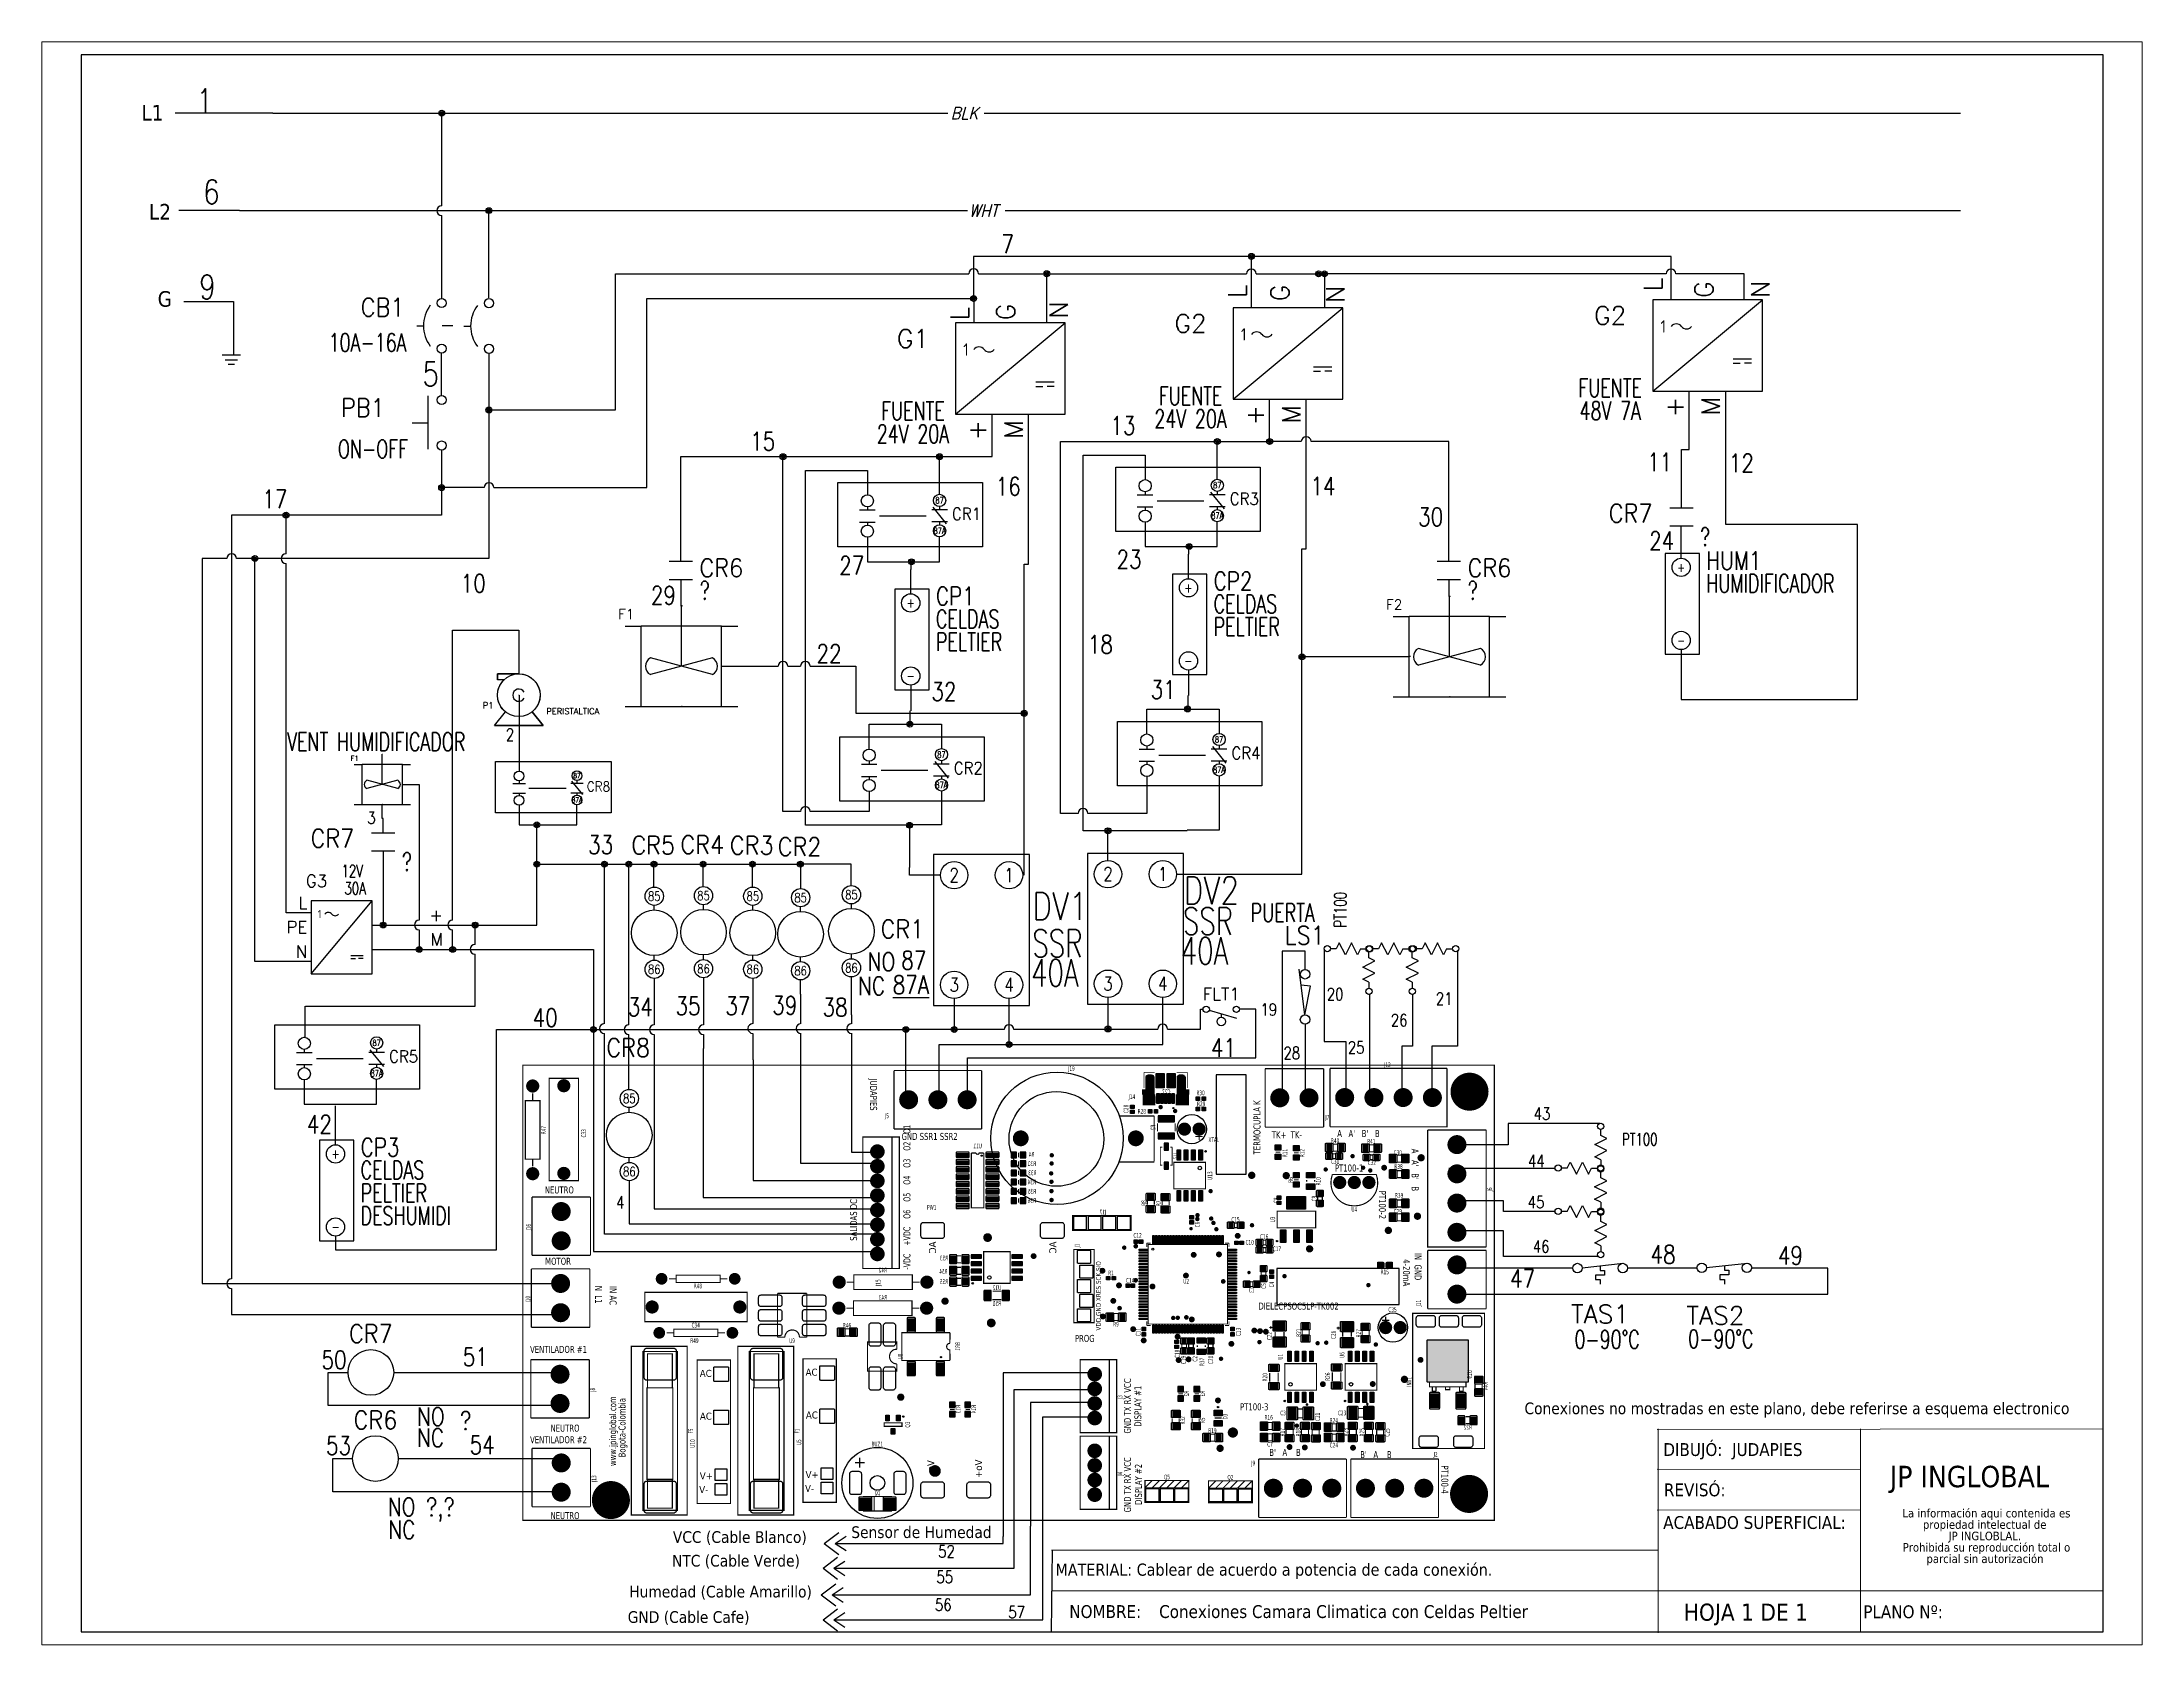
# Paper-space layout 'Layout1' of a CAD drawing. Header units: millimetres. Extents: x 0 to 257, y 0 to 196.
# The model-space entities are those that its viewports show. They can reach past a viewport. Long polylines and large blocks are cut down to what shows.
import ezdxf
from ezdxf.enums import TextEntityAlignment as Align

# ---------------------------------------------------------------- set-up
doc = ezdxf.new("R2010")
doc.units = ezdxf.units.MM
doc.linetypes.add('CENTERX2', pattern=[20.32, 12.7, -2.54, 2.54, -2.54])
doc.linetypes.add('HIDDEN2', pattern=[0.1875, 0.125, -0.0625])
for name, color, linetype in [('BLK_12AWG', 7, 'Continuous'), ('CONTORNO', 179, 'Continuous'), ('DESC', 250, 'Continuous'), ('DESCCHILD', 20, 'Continuous'), ('LINK', 9, 'Continuous'), ('LOC', 8, 'Continuous'), ('MISC', 7, 'Continuous'), ('SYMS', 7, 'Continuous'), ('TAGS', 250, 'Continuous'), ('TERMS', 250, 'Continuous'), ('WIREFIXED', 7, 'Continuous'), ('WIRES', 7, 'Continuous'), ('XREF', 7, 'Continuous'), ('XREFCHILD', 134, 'Continuous')]:
    doc.layers.add(name, color=color, linetype=linetype)
doc.styles.add('SLDTEXTSTYLE0', font='tahoma.ttf')
doc.styles.add('SLDTEXTSTYLE1', font='tahomabd.ttf')
doc.styles.get("Standard").update_dxf_attribs({"font": 'tahoma.ttf'})
doc.styles.add('WD', font='romans.shx')
doc.styles.add('WD_IEC', font='isocp2.shx', dxfattribs={"width": 0.9, "height": 4})

# ---------------------------------------------------------------- blocks, each defined once
blk = doc.blocks.new('SW_NOTE_2')
at = {"layer": 'CONTORNO', "color": 0, "char_height": 1.0583, "attachment_point": 2, "style": 'SLDTEXTSTYLE0'}
for s, insert in [('La información aqui contenida es ', (10.29, 1.34)), ('propiedad intelectual de', (10.08, -0.07)), ('JP INGLOBLAL.', (10.1, -1.48)), ('Prohibida su reproducción total o ', (10.3, -2.89)), ('parcial sin autorización', (10.12, -4.3))]:
    blk.add_mtext(s, dxfattribs=dict(at, insert=insert))
blk = doc.blocks.new('VGND2')
for p, q in [((0.09375, 0), (-0.09375, 0)), ((-0.0625, -0.046875), (0.0625, -0.046875)), ((-0.03125, -0.09375), (0.03125, -0.09375))]:
    blk.add_line(p, q)
at = {"style": 'WD', "flags": 1}
blk.add_attdef('X2TERM01', (0, 0), '', height=0.01, dxfattribs=at)
blk = doc.blocks.new('HT0_LGENERIC')
at = {"style": 'WD', "oblique": 15, "width": 0.9}
blk.add_attdef('COLOR', text='', height=0.125, dxfattribs=at).set_placement((0, 0), align=Align.MIDDLE_CENTER)
at = {"color": 7, "style": 'WD'}
for tag, p in [('X4_TINY_DOT_DONT_REMOVE', (-0.125, 0)), ('X1_TINY_DOT_DONT_REMOVE', (0.125, 0))]:
    blk.add_attdef(tag, p, '', height=0.0001, dxfattribs=at)
at = {"style": 'WD', "flags": 1}
for tag, p in [('X4TERM01', (-0.125, 0)), ('X1TERM01', (0.125, 0))]:
    blk.add_attdef(tag, p, '', height=0.01, dxfattribs=at)
blk = doc.blocks.new('VCB1')
at = {"linetype": 'HIDDEN2'}
blk.add_line((-0.171, 0), (-0.125, 0), dxfattribs=at)
for centre in [(0, 0.156), (0, -0.156)]:
    blk.add_circle(centre, 0.0312)
blk.add_arc((0.109, 0), 0.234, 143.1301, 216.8699)
at = {"style": 'WD'}
for tag, p, width in [('INST', (0.219, 0.388), 0.7), ('LOC', (0.219, 0.219), 0.7), ('TAG1', (0.127, 0.064), 0.9), ('XREF', (0.129, -0.09), 0.7), ('DESC1', (0.129, -0.242), 0.7), ('DESC2', (0.129, -0.389), 0.7)]:
    blk.add_attdef(tag, p, '', height=0.125, dxfattribs=dict(at, width=width))
at = {"linetype": 'Continuous', "style": 'WD'}
for tag, height, flags, p in [('TERM01', 0.125, 8, (-0.055, 0.207)), ('MFG', 0.01, 9, (-0.142, -0.088)), ('CAT', 0.01, 9, (-0.142, -0.073))]:
    blk.add_attdef(tag, text='', height=height, dxfattribs=dict(at, flags=flags)).set_placement(p, align=Align.RIGHT)
at = {"style": 'WD', "width": 0.7}
blk.add_attdef('RATING1', text='', height=0.125, dxfattribs=at).set_placement((-0.188, 0.062), align=Align.RIGHT)
at = {"color": 7, "style": 'WD', "flags": 1}
for tag, p in [('X2TERM01', (0, 0.188)), ('X8TERM02', (0, -0.188))]:
    blk.add_attdef(tag, p, '', height=0.0125, dxfattribs=at)
at = {"color": 7, "style": 'WD'}
for tag, p in [('X4LINK', (-0.25, 0)), ('X1LINK', (0, 0))]:
    blk.add_attdef(tag, p, '', height=0.01, dxfattribs=at)
at = {"linetype": 'Continuous', "style": 'WD', "flags": 9}
blk.add_attdef('ASSYCODE', text='', height=0.01, dxfattribs=at).set_placement((-0.153, -0.106), align=Align.CENTER)
at = {"style": 'WD', "flags": 9}
for tag, p in [('CONTACT', (-0.129, -0.129)), ('FAMILY', (-0.142, -0.036))]:
    blk.add_attdef(tag, text='', height=0.01, dxfattribs=at).set_placement(p, align=Align.RIGHT)
at = {"linetype": 'Continuous', "style": 'WD', "flags": 8}
blk.add_attdef('TERM02', text='', height=0.125, dxfattribs=at).set_placement((-0.041, -0.213), align=Align.TOP_RIGHT)
blk = doc.blocks.new('VPB11')
for p, q in [((-0.094, 0.185), (-0.094, -0.18)), ((-0.202, 0), (-0.094, 0))]:
    blk.add_line(p, q)
for centre in [(0, 0.156), (0, -0.156)]:
    blk.add_circle(centre, 0.0312)
at = {"style": 'WD'}
for tag, p, width in [('INST', (0.127, 0.39), 0.7), ('LOC', (0.127, 0.221), 0.7), ('TAG1', (0.127, 0.064), 0.9), ('XREF', (0.129, -0.09), 0.7), ('DESC1', (0.129, -0.242), 0.7), ('DESC2', (0.129, -0.398), 0.7)]:
    blk.add_attdef(tag, p, '', height=0.125, dxfattribs=dict(at, width=width))
at = {"linetype": 'Continuous', "style": 'WD'}
for tag, height, flags, p in [('TERM01', 0.125, 8, (-0.055, 0.222)), ('MFG', 0.01, 9, (-0.142, -0.088)), ('CAT', 0.01, 9, (-0.142, -0.073))]:
    blk.add_attdef(tag, text='', height=height, dxfattribs=dict(at, flags=flags)).set_placement(p, align=Align.RIGHT)
at = {"color": 7, "style": 'WD', "flags": 1}
for tag, p in [('X2TERM01', (0, 0.188)), ('X8TERM02', (0, -0.188))]:
    blk.add_attdef(tag, p, '', height=0.0125, dxfattribs=at)
at = {"color": 7, "style": 'WD'}
for tag, p in [('X4LINK', (-0.266, 0)), ('X1LINK', (0, 0))]:
    blk.add_attdef(tag, p, '', height=0.01, dxfattribs=at)
at = {"style": 'WD'}
for tag, flags, p in [('CONTACT', 1, (-0.142, -0.053)), ('FAMILY', 9, (-0.142, -0.036))]:
    blk.add_attdef(tag, text='', height=0.01, dxfattribs=dict(at, flags=flags)).set_placement(p, align=Align.RIGHT)
at = {"linetype": 'Continuous', "style": 'WD', "flags": 9}
blk.add_attdef('ASSYCODE', text='', height=0.01, dxfattribs=at).set_placement((-0.155, -0.106), align=Align.CENTER)
at = {"linetype": 'Continuous', "style": 'WD', "flags": 8}
blk.add_attdef('TERM02', text='', height=0.125, dxfattribs=at).set_placement((-0.041, -0.229), align=Align.TOP_RIGHT)
blk = doc.blocks.new('WDDOT')
for radius in [0.03, 0.0187, 0.00929]:
    blk.add_circle((0, 0), radius)
blk = doc.blocks.new('WD_WNV')
at = {"linetype": 'Continuous', "style": 'WD', "width": 0.8}
blk.add_attdef('WIRENO', text='', height=0.125, dxfattribs=at).set_placement((-0.05, 0), align=Align.MIDDLE_RIGHT)
at = {"style": 'WD', "flags": 1}
for tag, p in [('W01USER', (-0.062, 0.094)), ('W02USER', (-0.062, 0.086)), ('W03USER', (-0.062, 0.078)), ('W04USER', (-0.062, 0.07)), ('W05USER', (-0.062, 0.062)), ('W06USER', (-0.062, 0.055)), ('W07USER', (-0.062, 0.047)), ('W08USER', (-0.062, 0.039)), ('W09USER', (-0.062, 0.031)), ('W10USER', (-0.062, 0.023))]:
    blk.add_attdef(tag, text='', height=0.005, dxfattribs=at).set_placement(p, align=Align.CENTER)
blk = doc.blocks.new('RPAD')
blk.add_trace([(-0.5, -0.5), (-0.5, 0.5), (0.5, -0.5), (0.5, 0.5)])
blk = doc.blocks.new('EPAD')
at = {"const_width": 0.5}
blk.add_lwpolyline([(-0.25, 0, 1), (0.25, 0, 1)], format="xyb", close=True, dxfattribs=at)
blk = doc.blocks.new('psocboardV2')
for points, const_width in [([(113.392, 109.242), (120.038, 109.242), (120.038, 112.356), (113.392, 112.356), (113.392, 109.242)], 0.00787), ([(113.392, 109.242), (120.038, 109.242), (120.038, 112.356), (113.392, 112.356), (113.392, 109.242)], 0.00787), ([(113.392, 109.242), (120.038, 109.242), (120.038, 112.356), (113.392, 112.356), (113.392, 109.242)], 0.00787), ([(113.572, 111.566), (113.772, 111.566), (113.772, 112.266), (113.572, 112.266), (113.572, 111.566)], 0.00787), ([(113.572, 111.566), (113.772, 111.566), (113.772, 112.266), (113.572, 112.266), (113.572, 111.566)], 0.00787), ([(113.572, 111.566), (113.772, 111.566), (113.772, 112.266), (113.572, 112.266), (113.572, 111.566)], 0.00787), ([(115.931, 111.92), (115.931, 112.32)], 0.00787), ([(116.531, 112.32), (115.931, 112.32)], 0.00787), ([(115.931, 111.92), (115.931, 112.32)], 0.00787), ([(116.531, 112.32), (115.931, 112.32)], 0.00787), ([(115.931, 111.92), (115.931, 112.32)], 0.00787), ([(116.531, 112.32), (115.931, 112.32)], 0.00787), ([(116.531, 111.92), (116.531, 112.32)], 0.00787), ([(116.531, 111.92), (116.531, 112.32)], 0.00787), ([(116.531, 111.92), (116.531, 112.32)], 0.00787), ([(117.632, 112.156), (117.713, 112.156), (117.712, 112.268), (117.713, 112.27), (117.711, 112.278), (117.707, 112.285), (117.701, 112.289), (117.693, 112.292), (117.693, 112.292), (117.673, 112.292), (117.665, 112.289), (117.658, 112.285), (117.654, 112.278), (117.652, 112.269), (117.652, 112.268), (117.652, 112.268), (117.652, 112.191), (117.632, 112.191), (117.632, 112.156)], 0.001), ([(117.632, 112.156), (117.713, 112.156), (117.712, 112.268), (117.713, 112.27), (117.711, 112.278), (117.707, 112.285), (117.701, 112.289), (117.693, 112.292), (117.693, 112.292), (117.673, 112.292), (117.665, 112.289), (117.658, 112.285), (117.654, 112.278), (117.652, 112.269), (117.652, 112.268), (117.652, 112.268), (117.652, 112.191), (117.632, 112.191), (117.632, 112.156)], 0.001), ([(117.632, 112.156), (117.713, 112.156), (117.712, 112.268), (117.713, 112.27), (117.711, 112.278), (117.707, 112.285), (117.701, 112.289), (117.693, 112.292), (117.693, 112.292), (117.673, 112.292), (117.665, 112.289), (117.658, 112.285), (117.654, 112.278), (117.652, 112.269), (117.652, 112.268), (117.652, 112.268), (117.652, 112.191), (117.632, 112.191), (117.632, 112.156)], 0.001), ([(117.636, 112.16), (117.707, 112.16), (117.707, 112.24), (117.696, 112.24), (117.696, 112.231), (117.695, 112.225), (117.692, 112.221), (117.687, 112.218), (117.682, 112.217), (117.676, 112.218), (117.672, 112.221), (117.669, 112.225), (117.668, 112.231), (117.668, 112.24), (117.656, 112.24), (117.656, 112.187), (117.636, 112.187), (117.636, 112.16)], 0.001), ([(117.636, 112.16), (117.707, 112.16), (117.707, 112.24), (117.696, 112.24), (117.696, 112.231), (117.695, 112.225), (117.692, 112.221), (117.687, 112.218), (117.682, 112.217), (117.676, 112.218), (117.672, 112.221), (117.669, 112.225), (117.668, 112.231), (117.668, 112.24), (117.656, 112.24), (117.656, 112.187), (117.636, 112.187), (117.636, 112.16)], 0.001), ([(117.636, 112.16), (117.707, 112.16), (117.707, 112.24), (117.696, 112.24), (117.696, 112.231), (117.695, 112.225), (117.692, 112.221), (117.687, 112.218), (117.682, 112.217), (117.676, 112.218), (117.672, 112.221), (117.669, 112.225), (117.668, 112.231), (117.668, 112.24), (117.656, 112.24), (117.656, 112.187), (117.636, 112.187), (117.636, 112.16)], 0.001), ([(117.642, 112.201), (117.642, 112.307)], 0.005), ([(117.642, 112.307), (117.715, 112.307)], 0.005), ([(117.642, 112.201), (117.642, 112.307)], 0.005), ([(117.642, 112.307), (117.715, 112.307)], 0.005), ([(117.642, 112.201), (117.642, 112.307)], 0.005), ([(117.642, 112.307), (117.715, 112.307)], 0.005), ([(117.707, 112.24), (117.696, 112.24), (117.696, 112.25), (117.695, 112.256), (117.692, 112.26), (117.687, 112.263), (117.682, 112.264), (117.676, 112.263), (117.672, 112.26), (117.669, 112.256), (117.668, 112.25), (117.668, 112.24), (117.656, 112.24), (117.656, 112.27), (117.658, 112.277), (117.661, 112.283), (117.667, 112.286), (117.674, 112.288), (117.674, 112.288), (117.693, 112.288), (117.699, 112.286), (117.704, 112.283), (117.707, 112.278), (117.708, 112.271), (117.708, 112.27), (117.707, 112.27), (117.707, 112.24)], 0.001), ([(117.707, 112.24), (117.696, 112.24), (117.696, 112.25), (117.695, 112.256), (117.692, 112.26), (117.687, 112.263), (117.682, 112.264), (117.676, 112.263), (117.672, 112.26), (117.669, 112.256), (117.668, 112.25), (117.668, 112.24), (117.656, 112.24), (117.656, 112.27), (117.658, 112.277), (117.661, 112.283), (117.667, 112.286), (117.674, 112.288), (117.674, 112.288), (117.693, 112.288), (117.699, 112.286), (117.704, 112.283), (117.707, 112.278), (117.708, 112.271), (117.708, 112.27), (117.707, 112.27), (117.707, 112.24)], 0.001), ([(117.707, 112.24), (117.696, 112.24), (117.696, 112.25), (117.695, 112.256), (117.692, 112.26), (117.687, 112.263), (117.682, 112.264), (117.676, 112.263), (117.672, 112.26), (117.669, 112.256), (117.668, 112.25), (117.668, 112.24), (117.656, 112.24), (117.656, 112.27), (117.658, 112.277), (117.661, 112.283), (117.667, 112.286), (117.674, 112.288), (117.674, 112.288), (117.693, 112.288), (117.699, 112.286), (117.704, 112.283), (117.707, 112.278), (117.708, 112.271), (117.708, 112.27), (117.707, 112.27), (117.707, 112.24)], 0.001), ([(117.937, 112.307), (117.864, 112.307)], 0.005), ([(117.937, 112.307), (117.864, 112.307)], 0.005), ([(117.937, 112.307), (117.864, 112.307)], 0.005), ([(117.947, 112.156), (117.866, 112.156), (117.866, 112.268), (117.868, 112.278), (117.872, 112.285), (117.878, 112.29), (117.886, 112.292), (117.886, 112.292), (117.906, 112.292), (117.914, 112.289), (117.92, 112.285), (117.925, 112.278), (117.926, 112.269), (117.926, 112.268), (117.926, 112.268), (117.926, 112.191), (117.947, 112.191), (117.947, 112.156)], 0.001), ([(117.947, 112.156), (117.866, 112.156), (117.866, 112.268), (117.868, 112.278), (117.872, 112.285), (117.878, 112.29), (117.886, 112.292), (117.886, 112.292), (117.906, 112.292), (117.914, 112.289), (117.92, 112.285), (117.925, 112.278), (117.926, 112.269), (117.926, 112.268), (117.926, 112.268), (117.926, 112.191), (117.947, 112.191), (117.947, 112.156)], 0.001), ([(117.947, 112.156), (117.866, 112.156), (117.866, 112.268), (117.868, 112.278), (117.872, 112.285), (117.878, 112.29), (117.886, 112.292), (117.886, 112.292), (117.906, 112.292), (117.914, 112.289), (117.92, 112.285), (117.925, 112.278), (117.926, 112.269), (117.926, 112.268), (117.926, 112.268), (117.926, 112.191), (117.947, 112.191), (117.947, 112.156)], 0.001), ([(117.922, 112.24), (117.911, 112.24), (117.911, 112.25), (117.91, 112.256), (117.907, 112.26), (117.902, 112.263), (117.897, 112.264), (117.891, 112.263), (117.887, 112.26), (117.884, 112.256), (117.883, 112.25), (117.883, 112.24), (117.871, 112.24), (117.871, 112.27), (117.873, 112.277), (117.876, 112.283), (117.882, 112.286), (117.889, 112.288), (117.904, 112.288), (117.911, 112.286), (117.917, 112.282), (117.921, 112.277), (117.922, 112.27), (117.922, 112.24)], 0.001), ([(117.922, 112.24), (117.911, 112.24), (117.911, 112.25), (117.91, 112.256), (117.907, 112.26), (117.902, 112.263), (117.897, 112.264), (117.891, 112.263), (117.887, 112.26), (117.884, 112.256), (117.883, 112.25), (117.883, 112.24), (117.871, 112.24), (117.871, 112.27), (117.873, 112.277), (117.876, 112.283), (117.882, 112.286), (117.889, 112.288), (117.904, 112.288), (117.911, 112.286), (117.917, 112.282), (117.921, 112.277), (117.922, 112.27), (117.922, 112.24)], 0.001), ([(117.922, 112.24), (117.911, 112.24), (117.911, 112.25), (117.91, 112.256), (117.907, 112.26), (117.902, 112.263), (117.897, 112.264), (117.891, 112.263), (117.887, 112.26), (117.884, 112.256), (117.883, 112.25), (117.883, 112.24), (117.871, 112.24), (117.871, 112.27), (117.873, 112.277), (117.876, 112.283), (117.882, 112.286), (117.889, 112.288), (117.904, 112.288), (117.911, 112.286), (117.917, 112.282), (117.921, 112.277), (117.922, 112.27), (117.922, 112.24)], 0.001), ([(117.943, 112.16), (117.871, 112.16), (117.871, 112.24), (117.883, 112.24), (117.883, 112.231), (117.884, 112.225), (117.887, 112.221), (117.891, 112.218), (117.897, 112.217), (117.902, 112.218), (117.907, 112.221), (117.91, 112.225), (117.911, 112.231), (117.911, 112.24), (117.922, 112.24), (117.922, 112.187), (117.943, 112.187), (117.943, 112.16)], 0.001), ([(117.943, 112.16), (117.871, 112.16), (117.871, 112.24), (117.883, 112.24), (117.883, 112.231), (117.884, 112.225), (117.887, 112.221), (117.891, 112.218), (117.897, 112.217), (117.902, 112.218), (117.907, 112.221), (117.91, 112.225), (117.911, 112.231), (117.911, 112.24), (117.922, 112.24), (117.922, 112.187), (117.943, 112.187), (117.943, 112.16)], 0.001), ([(117.943, 112.16), (117.871, 112.16), (117.871, 112.24), (117.883, 112.24), (117.883, 112.231), (117.884, 112.225), (117.887, 112.221), (117.891, 112.218), (117.897, 112.217), (117.902, 112.218), (117.907, 112.221), (117.91, 112.225), (117.911, 112.231), (117.911, 112.24), (117.922, 112.24), (117.922, 112.187), (117.943, 112.187), (117.943, 112.16)], 0.001), ([(117.937, 112.201), (117.937, 112.307)], 0.005), ([(117.937, 112.201), (117.937, 112.307)], 0.005), ([(117.937, 112.201), (117.937, 112.307)], 0.005), ([(118.47, 111.933), (118.47, 112.333)], 0.00787), ([(118.87, 112.333), (118.47, 112.333)], 0.00787), ([(118.47, 111.933), (118.47, 112.333)], 0.00787), ([(118.87, 112.333), (118.47, 112.333)], 0.00787), ([(118.47, 111.933), (118.47, 112.333)], 0.00787), ([(118.87, 112.333), (118.47, 112.333)], 0.00787), ([(118.87, 111.933), (118.87, 112.333)], 0.00787), ([(118.87, 111.933), (118.87, 112.333)], 0.00787), ([(118.87, 111.933), (118.87, 112.333)], 0.00787), ([(118.914, 112.335), (118.914, 111.935)], 0.00787), ([(119.714, 112.335), (119.714, 111.935), (118.914, 111.935)], 0.00787), ([(118.914, 112.335), (119.714, 112.335)], 0.00787), ([(118.914, 112.335), (118.914, 111.935)], 0.00787), ([(119.714, 112.335), (119.714, 111.935), (118.914, 111.935)], 0.00787), ([(118.914, 112.335), (119.714, 112.335)], 0.00787), ([(118.914, 112.335), (118.914, 111.935)], 0.00787), ([(119.714, 112.335), (119.714, 111.935), (118.914, 111.935)], 0.00787), ([(118.914, 112.335), (119.714, 112.335)], 0.00787), ([(113.409, 111.714), (113.509, 111.714), (113.509, 112.114), (113.409, 112.114), (113.409, 111.714)], 0.00787), ([(113.409, 111.714), (113.509, 111.714), (113.509, 112.114), (113.409, 112.114), (113.409, 111.714)], 0.00787), ([(113.409, 111.714), (113.509, 111.714), (113.509, 112.114), (113.409, 112.114), (113.409, 111.714)], 0.00787), ([(113.459, 112.164), (113.459, 112.114)], 0.00787), ([(113.459, 112.164), (113.459, 112.114)], 0.00787), ([(113.459, 112.164), (113.459, 112.114)], 0.00787), ([(117.632, 112.088), (117.718, 112.088), (117.718, 112.154), (117.632, 112.154), (117.632, 112.088)], 0.001), ([(117.632, 112.088), (117.718, 112.088), (117.718, 112.154), (117.632, 112.154), (117.632, 112.088)], 0.001), ([(117.632, 112.088), (117.718, 112.088), (117.718, 112.154), (117.632, 112.154), (117.632, 112.088)], 0.001), ([(117.636, 112.15), (117.715, 112.15), (117.715, 112.122), (117.707, 112.122), (117.707, 112.129), (117.706, 112.134), (117.703, 112.138), (117.699, 112.141), (117.694, 112.142), (117.689, 112.141), (117.685, 112.138), (117.682, 112.134), (117.681, 112.129), (117.681, 112.122), (117.636, 112.122), (117.636, 112.15)], 0.001), ([(117.636, 112.15), (117.715, 112.15), (117.715, 112.122), (117.707, 112.122), (117.707, 112.129), (117.706, 112.134), (117.703, 112.138), (117.699, 112.141), (117.694, 112.142), (117.689, 112.141), (117.685, 112.138), (117.682, 112.134), (117.681, 112.129), (117.681, 112.122), (117.636, 112.122), (117.636, 112.15)], 0.001), ([(117.636, 112.15), (117.715, 112.15), (117.715, 112.122), (117.707, 112.122), (117.707, 112.129), (117.706, 112.134), (117.703, 112.138), (117.699, 112.141), (117.694, 112.142), (117.689, 112.141), (117.685, 112.138), (117.682, 112.134), (117.681, 112.129), (117.681, 112.122), (117.636, 112.122), (117.636, 112.15)], 0.001), ([(117.636, 112.092), (117.715, 112.092), (117.715, 112.122), (117.707, 112.122), (117.707, 112.113), (117.706, 112.108), (117.703, 112.104), (117.699, 112.101), (117.694, 112.1), (117.689, 112.101), (117.685, 112.104), (117.682, 112.108), (117.681, 112.113), (117.681, 112.122), (117.636, 112.122), (117.636, 112.092)], 0.001), ([(117.636, 112.092), (117.715, 112.092), (117.715, 112.122), (117.707, 112.122), (117.707, 112.113), (117.706, 112.108), (117.703, 112.104), (117.699, 112.101), (117.694, 112.1), (117.689, 112.101), (117.685, 112.104), (117.682, 112.108), (117.681, 112.113), (117.681, 112.122), (117.636, 112.122), (117.636, 112.092)], 0.001), ([(117.636, 112.092), (117.715, 112.092), (117.715, 112.122), (117.707, 112.122), (117.707, 112.113), (117.706, 112.108), (117.703, 112.104), (117.699, 112.101), (117.694, 112.1), (117.689, 112.101), (117.685, 112.104), (117.682, 112.108), (117.681, 112.113), (117.681, 112.122), (117.636, 112.122), (117.636, 112.092)], 0.001), ([(117.86, 112.088), (117.947, 112.088), (117.947, 112.154), (117.86, 112.154), (117.86, 112.088)], 0.001), ([(117.86, 112.088), (117.947, 112.088), (117.947, 112.154), (117.86, 112.154), (117.86, 112.088)], 0.001), ([(117.86, 112.088), (117.947, 112.088), (117.947, 112.154), (117.86, 112.154), (117.86, 112.088)], 0.001), ([(117.943, 112.15), (117.864, 112.15), (117.864, 112.121), (117.872, 112.121), (117.872, 112.129), (117.873, 112.134), (117.876, 112.138), (117.88, 112.141), (117.885, 112.142), (117.89, 112.141), (117.894, 112.138), (117.897, 112.134), (117.898, 112.129), (117.898, 112.121), (117.943, 112.121), (117.943, 112.15)], 0.001), ([(117.943, 112.15), (117.864, 112.15), (117.864, 112.121), (117.872, 112.121), (117.872, 112.129), (117.873, 112.134), (117.876, 112.138), (117.88, 112.141), (117.885, 112.142), (117.89, 112.141), (117.894, 112.138), (117.897, 112.134), (117.898, 112.129), (117.898, 112.121), (117.943, 112.121), (117.943, 112.15)], 0.001), ([(117.943, 112.15), (117.864, 112.15), (117.864, 112.121), (117.872, 112.121), (117.872, 112.129), (117.873, 112.134), (117.876, 112.138), (117.88, 112.141), (117.885, 112.142), (117.89, 112.141), (117.894, 112.138), (117.897, 112.134), (117.898, 112.129), (117.898, 112.121), (117.943, 112.121), (117.943, 112.15)], 0.001), ([(117.943, 112.092), (117.864, 112.092), (117.864, 112.121), (117.872, 112.121), (117.872, 112.113), (117.873, 112.108), (117.876, 112.104), (117.88, 112.101), (117.885, 112.1), (117.89, 112.101), (117.894, 112.104), (117.897, 112.108), (117.898, 112.113), (117.898, 112.121), (117.943, 112.121), (117.943, 112.092)], 0.001), ([(117.943, 112.092), (117.864, 112.092), (117.864, 112.121), (117.872, 112.121), (117.872, 112.113), (117.873, 112.108), (117.876, 112.104), (117.88, 112.101), (117.885, 112.1), (117.89, 112.101), (117.894, 112.104), (117.897, 112.108), (117.898, 112.113), (117.898, 112.121), (117.943, 112.121), (117.943, 112.092)], 0.001), ([(117.943, 112.092), (117.864, 112.092), (117.864, 112.121), (117.872, 112.121), (117.872, 112.113), (117.873, 112.108), (117.876, 112.104), (117.88, 112.101), (117.885, 112.1), (117.89, 112.101), (117.894, 112.104), (117.897, 112.108), (117.898, 112.113), (117.898, 112.121), (117.943, 112.121), (117.943, 112.092)], 0.001), ([(115.931, 111.92), (116.531, 111.92)], 0.00787), ([(115.931, 111.92), (116.531, 111.92)], 0.00787), ([(115.931, 111.92), (116.531, 111.92)], 0.00787), ([(117.475, 112.009), (117.711, 112.009)], 0.00787), ([(117.475, 112.009), (117.711, 112.009)], 0.00787), ([(117.475, 112.009), (117.711, 112.009)], 0.00787), ([(117.711, 111.698), (117.711, 112.009)], 0.00787), ([(117.711, 111.698), (117.711, 112.009)], 0.00787), ([(117.711, 111.698), (117.711, 112.009)], 0.00787), ([(117.734, 111.903), (117.734, 111.958)], 0.006), ([(117.734, 111.903), (117.734, 111.958)], 0.006), ([(117.734, 111.903), (117.734, 111.958)], 0.006), ([(117.854, 111.958), (117.854, 111.903)], 0.006), ([(117.854, 111.958), (117.854, 111.903)], 0.006), ([(117.854, 111.958), (117.854, 111.903)], 0.006), ([(118.87, 111.933), (118.47, 111.933)], 0.00787), ([(118.87, 111.933), (118.47, 111.933)], 0.00787), ([(118.87, 111.933), (118.47, 111.933)], 0.00787), ([(115.717, 110.965), (115.967, 110.965), (115.967, 111.865), (115.717, 111.865), (115.717, 110.965)], 0.00787), ([(115.717, 110.965), (115.967, 110.965), (115.967, 111.865), (115.717, 111.865), (115.717, 110.965)], 0.00787), ([(115.717, 110.965), (115.967, 110.965), (115.967, 111.865), (115.717, 111.865), (115.717, 110.965)], 0.00787), ([(115.917, 111.865), (115.917, 110.965)], 0.00787), ([(115.917, 111.865), (115.917, 110.965)], 0.00787), ([(115.917, 111.865), (115.917, 110.965)], 0.00787), ([(117.766, 111.673), (117.753, 111.673), (117.753, 111.795), (117.766, 111.795)], 0.006), ([(117.766, 111.673), (117.753, 111.673), (117.753, 111.795), (117.766, 111.795)], 0.006), ([(117.766, 111.673), (117.753, 111.673), (117.753, 111.795), (117.766, 111.795)], 0.006), ([(117.822, 111.795), (117.834, 111.795)], 0.006), ([(117.834, 111.795), (117.834, 111.673), (117.822, 111.673)], 0.006), ([(117.822, 111.795), (117.834, 111.795)], 0.006), ([(117.834, 111.795), (117.834, 111.673), (117.822, 111.673)], 0.006), ([(117.822, 111.795), (117.834, 111.795)], 0.006), ([(117.834, 111.795), (117.834, 111.673), (117.822, 111.673)], 0.006), ([(118.043, 111.869), (117.993, 111.869)], 0.00787), ([(118.043, 111.869), (117.993, 111.869)], 0.00787), ([(118.043, 111.869), (117.993, 111.869)], 0.00787), ([(118.018, 111.844), (118.018, 111.894)], 0.00787), ([(118.018, 111.844), (118.018, 111.894)], 0.00787), ([(118.018, 111.844), (118.018, 111.894)], 0.00787), ([(118.937, 111.816), (118.964, 111.816)], 0.00787), ([(118.937, 111.816), (118.964, 111.816)], 0.00787), ([(118.937, 111.816), (118.964, 111.816)], 0.00787), ([(119.185, 111.812), (119.212, 111.812)], 0.00787), ([(119.185, 111.812), (119.212, 111.812)], 0.00787), ([(119.185, 111.812), (119.212, 111.812)], 0.00787), ([(119.982, 111.913), (119.582, 111.913)], 0.00787), ([(119.982, 111.113), (119.582, 111.113), (119.582, 111.913)], 0.00787), ([(119.982, 111.913), (119.582, 111.913)], 0.00787), ([(119.982, 111.113), (119.582, 111.113), (119.582, 111.913)], 0.00787), ([(119.982, 111.913), (119.582, 111.913)], 0.00787), ([(119.982, 111.113), (119.582, 111.113), (119.582, 111.913)], 0.00787), ([(119.982, 111.913), (119.982, 111.113)], 0.00787), ([(119.982, 111.913), (119.982, 111.113)], 0.00787), ([(119.982, 111.913), (119.982, 111.113)], 0.00787), ([(113.459, 111.714), (113.459, 111.664)], 0.00787), ([(113.459, 111.714), (113.459, 111.664)], 0.00787), ([(113.459, 111.714), (113.459, 111.664)], 0.00787), ([(116.492, 111.756), (116.46, 111.756)], 0.00787), ([(116.46, 111.756), (116.46, 111.743)], 0.00787), ([(116.492, 111.756), (116.46, 111.756)], 0.00787), ([(116.46, 111.756), (116.46, 111.743)], 0.00787), ([(116.492, 111.756), (116.46, 111.756)], 0.00787), ([(116.46, 111.756), (116.46, 111.743)], 0.00787), ([(116.46, 111.743), (116.46, 111.393)], 0.00787), ([(116.46, 111.743), (116.46, 111.393)], 0.00787), ([(116.46, 111.743), (116.46, 111.393)], 0.00787), ([(116.492, 111.756), (116.493, 111.752), (116.495, 111.749), (116.498, 111.747), (116.502, 111.746)], 0.00787), ([(116.492, 111.756), (116.493, 111.752), (116.495, 111.749), (116.498, 111.747), (116.502, 111.746)], 0.00787), ([(116.492, 111.756), (116.493, 111.752), (116.495, 111.749), (116.498, 111.747), (116.502, 111.746)], 0.00787), ([(116.545, 111.756), (116.513, 111.756), (116.512, 111.752), (116.51, 111.749), (116.507, 111.747), (116.502, 111.746)], 0.00787), ([(116.545, 111.756), (116.513, 111.756), (116.512, 111.752), (116.51, 111.749), (116.507, 111.747), (116.502, 111.746)], 0.00787), ([(116.545, 111.756), (116.513, 111.756), (116.512, 111.752), (116.51, 111.749), (116.507, 111.747), (116.502, 111.746)], 0.00787), ([(116.545, 111.743), (116.545, 111.756)], 0.00787), ([(116.545, 111.743), (116.545, 111.756)], 0.00787), ([(116.545, 111.743), (116.545, 111.756)], 0.00787), ([(116.545, 111.743), (116.545, 111.393)], 0.00787), ([(116.545, 111.743), (116.545, 111.393)], 0.00787), ([(116.545, 111.743), (116.545, 111.393)], 0.00787), ([(116.782, 111.757), (116.782, 111.726)], 0.00787), ([(116.782, 111.757), (116.782, 111.726)], 0.00787), ([(116.782, 111.757), (116.782, 111.726)], 0.00787), ([(116.782, 111.698), (116.782, 111.667)], 0.00787), ([(116.782, 111.698), (116.782, 111.667)], 0.00787), ([(116.782, 111.698), (116.782, 111.667)], 0.00787), ([(116.782, 111.635), (116.782, 111.604)], 0.00787), ([(116.782, 111.635), (116.782, 111.604)], 0.00787), ([(116.782, 111.635), (116.782, 111.604)], 0.00787), ([(117.711, 111.694), (117.467, 111.694)], 0.00787), ([(117.711, 111.694), (117.467, 111.694)], 0.00787), ([(117.711, 111.694), (117.467, 111.694)], 0.00787), ([(117.845, 111.692), (117.845, 111.511), (118.062, 111.511), (118.062, 111.692), (117.845, 111.692)], 0.00787), ([(117.845, 111.692), (117.845, 111.511), (118.062, 111.511), (118.062, 111.692), (117.845, 111.692)], 0.00787), ([(117.845, 111.692), (117.845, 111.511), (118.062, 111.511), (118.062, 111.692), (117.845, 111.692)], 0.00787), ([(118.573, 111.761), (118.542, 111.761)], 0.00787), ([(118.573, 111.761), (118.542, 111.761)], 0.00787), ([(118.573, 111.761), (118.542, 111.761)], 0.00787), ([(118.699, 111.757), (118.668, 111.757)], 0.00787), ([(118.699, 111.757), (118.668, 111.757)], 0.00787), ([(118.699, 111.757), (118.668, 111.757)], 0.00787), ([(118.933, 111.75), (118.951, 111.75)], 0.00787), ([(118.933, 111.75), (118.951, 111.75)], 0.00787), ([(118.933, 111.75), (118.951, 111.75)], 0.00787), ([(118.933, 111.718), (118.951, 111.718)], 0.00787), ([(118.933, 111.718), (118.951, 111.718)], 0.00787), ([(118.933, 111.718), (118.951, 111.718)], 0.00787), ([(118.937, 111.768), (118.965, 111.768)], 0.00787), ([(118.937, 111.768), (118.965, 111.768)], 0.00787), ([(118.937, 111.768), (118.965, 111.768)], 0.00787), ([(119.185, 111.764), (119.213, 111.764)], 0.00787), ([(119.185, 111.764), (119.213, 111.764)], 0.00787), ([(119.185, 111.764), (119.213, 111.764)], 0.00787), ([(119.189, 111.742), (119.207, 111.742)], 0.00787), ([(119.189, 111.742), (119.207, 111.742)], 0.00787), ([(119.189, 111.742), (119.207, 111.742)], 0.00787), ([(119.189, 111.71), (119.207, 111.71)], 0.00787), ([(119.189, 111.71), (119.207, 111.71)], 0.00787), ([(119.189, 111.71), (119.207, 111.71)], 0.00787), ([(119.374, 111.741), (119.401, 111.741)], 0.00787), ([(119.374, 111.741), (119.401, 111.741)], 0.00787), ([(119.374, 111.741), (119.401, 111.741)], 0.00787), ([(119.374, 111.693), (119.402, 111.693)], 0.00787), ([(119.374, 111.693), (119.402, 111.693)], 0.00787), ([(119.374, 111.693), (119.402, 111.693)], 0.00787), ([(119.374, 111.635), (119.401, 111.635)], 0.00787), ([(119.374, 111.635), (119.401, 111.635)], 0.00787), ([(119.374, 111.635), (119.401, 111.635)], 0.00787), ([(116.782, 111.572), (116.782, 111.541)], 0.00787), ([(116.782, 111.572), (116.782, 111.541)], 0.00787), ([(116.782, 111.572), (116.782, 111.541)], 0.00787), ([(116.782, 111.509), (116.782, 111.478)], 0.00787), ([(116.782, 111.509), (116.782, 111.478)], 0.00787), ([(116.782, 111.509), (116.782, 111.478)], 0.00787), ([(118.668, 111.572), (118.699, 111.572)], 0.00787), ([(118.668, 111.572), (118.699, 111.572)], 0.00787), ([(118.668, 111.572), (118.699, 111.572)], 0.00787), ([(118.754, 111.57), (118.754, 111.559)], 0.00787), ([(118.754, 111.57), (118.754, 111.559)], 0.00787), ([(118.754, 111.57), (118.754, 111.559)], 0.00787), ([(118.809, 111.57), (118.809, 111.559)], 0.00787), ([(118.809, 111.57), (118.809, 111.559)], 0.00787), ([(118.809, 111.57), (118.809, 111.559)], 0.00787), ([(118.92, 111.554), (118.923, 111.583), (118.93, 111.609)], 0.00787), ([(118.92, 111.554), (118.923, 111.583), (118.93, 111.609)], 0.00787), ([(118.92, 111.554), (118.923, 111.583), (118.93, 111.609)], 0.00787), ([(118.92, 111.554), (118.921, 111.537), (118.923, 111.521), (118.927, 111.506), (118.932, 111.491), (118.939, 111.477), (118.947, 111.464), (118.966, 111.44), (118.99, 111.421), (119.003, 111.413), (119.017, 111.406), (119.032, 111.401), (119.047, 111.397), (119.063, 111.395), (119.08, 111.394)], 0.00787), ([(118.92, 111.554), (118.921, 111.537), (118.923, 111.521), (118.927, 111.506), (118.932, 111.491), (118.939, 111.477), (118.947, 111.464), (118.966, 111.44), (118.99, 111.421), (119.003, 111.413), (119.017, 111.406), (119.032, 111.401), (119.047, 111.397), (119.063, 111.395), (119.08, 111.394)], 0.00787), ([(118.92, 111.554), (118.921, 111.537), (118.923, 111.521), (118.927, 111.506), (118.932, 111.491), (118.939, 111.477), (118.947, 111.464), (118.966, 111.44), (118.99, 111.421), (119.003, 111.413), (119.017, 111.406), (119.032, 111.401), (119.047, 111.397), (119.063, 111.395), (119.08, 111.394)], 0.00787), ([(119.23, 111.609), (118.93, 111.609)], 0.00787), ([(119.23, 111.609), (118.93, 111.609)], 0.00787), ([(119.23, 111.609), (118.93, 111.609)], 0.00787), ([(119.24, 111.554), (119.239, 111.537), (119.237, 111.521), (119.233, 111.506), (119.228, 111.491), (119.221, 111.477), (119.213, 111.464), (119.194, 111.44), (119.17, 111.421), (119.157, 111.413), (119.143, 111.406), (119.128, 111.401), (119.113, 111.397), (119.097, 111.395), (119.08, 111.394)], 0.00787), ([(119.24, 111.554), (119.239, 111.537), (119.237, 111.521), (119.233, 111.506), (119.228, 111.491), (119.221, 111.477), (119.213, 111.464), (119.194, 111.44), (119.17, 111.421), (119.157, 111.413), (119.143, 111.406), (119.128, 111.401), (119.113, 111.397), (119.097, 111.395), (119.08, 111.394)], 0.00787), ([(119.24, 111.554), (119.239, 111.537), (119.237, 111.521), (119.233, 111.506), (119.228, 111.491), (119.221, 111.477), (119.213, 111.464), (119.194, 111.44), (119.17, 111.421), (119.157, 111.413), (119.143, 111.406), (119.128, 111.401), (119.113, 111.397), (119.097, 111.395), (119.08, 111.394)], 0.00787), ([(119.24, 111.554), (119.237, 111.583), (119.23, 111.609)], 0.00787), ([(119.24, 111.554), (119.237, 111.583), (119.23, 111.609)], 0.00787), ([(119.24, 111.554), (119.237, 111.583), (119.23, 111.609)], 0.00787), ([(119.374, 111.587), (119.402, 111.587)], 0.00787), ([(119.374, 111.587), (119.402, 111.587)], 0.00787), ([(119.374, 111.587), (119.402, 111.587)], 0.00787), ([(113.454, 111.455), (113.854, 111.455)], 0.00787), ([(113.454, 111.055), (113.454, 111.455)], 0.00787), ([(113.454, 111.455), (113.854, 111.455)], 0.00787), ([(113.454, 111.055), (113.454, 111.455)], 0.00787), ([(113.454, 111.455), (113.854, 111.455)], 0.00787), ([(113.454, 111.055), (113.454, 111.455)], 0.00787), ([(113.854, 111.055), (113.854, 111.455)], 0.00787), ([(113.854, 111.055), (113.854, 111.455)], 0.00787), ([(113.854, 111.055), (113.854, 111.455)], 0.00787), ([(116.49, 111.38), (116.46, 111.38), (116.46, 111.393)], 0.00787), ([(116.49, 111.38), (116.46, 111.38), (116.46, 111.393)], 0.00787), ([(116.49, 111.38), (116.46, 111.38), (116.46, 111.393)], 0.00787), ([(116.515, 111.38), (116.49, 111.38)], 0.00787), ([(116.515, 111.38), (116.49, 111.38)], 0.00787), ([(116.515, 111.38), (116.49, 111.38)], 0.00787), ([(116.545, 111.393), (116.545, 111.38), (116.515, 111.38)], 0.00787), ([(116.545, 111.393), (116.545, 111.38), (116.515, 111.38)], 0.00787), ([(116.545, 111.393), (116.545, 111.38), (116.515, 111.38)], 0.00787), ([(116.782, 111.446), (116.782, 111.415)], 0.00787), ([(116.782, 111.446), (116.782, 111.415)], 0.00787), ([(116.782, 111.446), (116.782, 111.415)], 0.00787), ([(117.664, 111.401), (117.664, 111.428)], 0.00787), ([(117.664, 111.401), (117.664, 111.428)], 0.00787), ([(117.664, 111.401), (117.664, 111.428)], 0.00787), ([(117.712, 111.401), (117.712, 111.429)], 0.00787), ([(117.712, 111.401), (117.712, 111.429)], 0.00787), ([(117.712, 111.401), (117.712, 111.429)], 0.00787), ([(117.765, 111.399), (117.765, 111.426)], 0.00787), ([(117.765, 111.399), (117.765, 111.426)], 0.00787), ([(117.765, 111.399), (117.765, 111.426)], 0.00787), ([(117.813, 111.399), (117.813, 111.427)], 0.00787), ([(117.813, 111.399), (117.813, 111.427)], 0.00787), ([(117.813, 111.399), (117.813, 111.427)], 0.00787), ([(118.815, 111.244), (118.815, 111.358), (118.552, 111.358), (118.552, 111.244), (118.815, 111.244)], 0.00787), ([(118.815, 111.244), (118.815, 111.358), (118.552, 111.358), (118.552, 111.244), (118.815, 111.244)], 0.00787), ([(118.815, 111.244), (118.815, 111.358), (118.552, 111.358), (118.552, 111.244), (118.815, 111.244)], 0.00787), ([(118.829, 111.436), (118.829, 111.454)], 0.00787), ([(118.829, 111.436), (118.829, 111.454)], 0.00787), ([(118.829, 111.436), (118.829, 111.454)], 0.00787), ([(118.861, 111.436), (118.861, 111.454)], 0.00787), ([(118.861, 111.436), (118.861, 111.454)], 0.00787), ([(118.861, 111.436), (118.861, 111.454)], 0.00787), ([(119.374, 111.434), (119.401, 111.434)], 0.00787), ([(119.374, 111.434), (119.401, 111.434)], 0.00787), ([(119.374, 111.434), (119.401, 111.434)], 0.00787), ([(119.374, 111.386), (119.402, 111.386)], 0.00787), ([(119.374, 111.386), (119.402, 111.386)], 0.00787), ([(119.374, 111.386), (119.402, 111.386)], 0.00787), ([(119.374, 111.339), (119.401, 111.339)], 0.00787), ([(119.374, 111.339), (119.401, 111.339)], 0.00787), ([(119.374, 111.339), (119.401, 111.339)], 0.00787), ([(117.153, 111.227), (117.553, 111.227), (117.553, 111.327), (117.153, 111.327), (117.153, 111.227)], 0.00787), ([(117.153, 111.227), (117.553, 111.227), (117.553, 111.327), (117.153, 111.327), (117.153, 111.227)], 0.00787), ([(117.153, 111.227), (117.553, 111.227), (117.553, 111.327), (117.153, 111.327), (117.153, 111.227)], 0.00787), ([(118.26, 111.277), (118.278, 111.277)], 0.00787), ([(118.26, 111.277), (118.278, 111.277)], 0.00787), ([(118.26, 111.277), (118.278, 111.277)], 0.00787), ([(118.26, 111.245), (118.278, 111.245)], 0.00787), ([(118.26, 111.245), (118.278, 111.245)], 0.00787), ([(118.26, 111.245), (118.278, 111.245)], 0.00787), ([(119.374, 111.291), (119.402, 111.291)], 0.00787), ([(119.374, 111.291), (119.402, 111.291)], 0.00787), ([(119.374, 111.291), (119.402, 111.291)], 0.00787), ([(113.454, 111.055), (113.854, 111.055)], 0.00787), ([(113.454, 111.055), (113.854, 111.055)], 0.00787), ([(113.454, 111.055), (113.854, 111.055)], 0.00787), ([(116.39, 111.052), (116.363, 111.052)], 0.00787), ([(116.39, 111.052), (116.363, 111.052)], 0.00787), ([(116.39, 111.052), (116.363, 111.052)], 0.00787), ([(116.544, 111.081), (116.725, 111.081), (116.725, 110.864), (116.544, 110.864), (116.544, 111.081)], 0.00787), ([(116.544, 111.081), (116.725, 111.081), (116.725, 110.864), (116.544, 110.864), (116.544, 111.081)], 0.00787), ([(116.544, 111.081), (116.725, 111.081), (116.725, 110.864), (116.544, 110.864), (116.544, 111.081)], 0.00787), ([(117.161, 110.595), (117.3, 110.595), (117.3, 111.095), (117.161, 111.095), (117.161, 110.595)], 0.00787), ([(117.161, 110.595), (117.3, 110.595), (117.3, 111.095), (117.161, 111.095), (117.161, 110.595)], 0.00787), ([(117.161, 110.595), (117.3, 110.595), (117.3, 111.095), (117.161, 111.095), (117.161, 110.595)], 0.00787), ([(117.687, 111.139), (117.66, 111.139)], 0.006), ([(117.66, 111.139), (117.66, 111.112)], 0.006), ([(117.687, 111.139), (117.66, 111.139)], 0.006), ([(117.66, 111.139), (117.66, 111.112)], 0.006), ([(117.687, 111.139), (117.66, 111.139)], 0.006), ([(117.66, 111.139), (117.66, 111.112)], 0.006), ([(117.67, 111.129), (117.67, 110.586), (118.213, 110.586), (118.213, 111.129), (117.67, 111.129)], 0.006), ([(117.67, 111.129), (117.67, 110.586), (118.213, 110.586), (118.213, 111.129), (117.67, 111.129)], 0.006), ([(117.67, 111.129), (117.67, 110.586), (118.213, 110.586), (118.213, 111.129), (117.67, 111.129)], 0.006), ([(118.223, 111.139), (118.195, 111.139)], 0.006), ([(118.223, 111.139), (118.195, 111.139)], 0.006), ([(118.223, 111.139), (118.195, 111.139)], 0.006), ([(118.223, 111.112), (118.223, 111.139)], 0.006), ([(118.223, 111.112), (118.223, 111.139)], 0.006), ([(118.223, 111.112), (118.223, 111.139)], 0.006), ([(118.456, 111.159), (118.474, 111.159)], 0.00787), ([(118.456, 111.159), (118.474, 111.159)], 0.00787), ([(118.456, 111.159), (118.474, 111.159)], 0.00787), ([(118.456, 111.127), (118.474, 111.127)], 0.00787), ([(118.456, 111.127), (118.474, 111.127)], 0.00787), ([(118.456, 111.127), (118.474, 111.127)], 0.00787), ([(118.456, 111.108), (118.474, 111.108)], 0.00787), ([(118.456, 111.108), (118.474, 111.108)], 0.00787), ([(118.456, 111.108), (118.474, 111.108)], 0.00787), ([(118.456, 111.076), (118.474, 111.076)], 0.00787), ([(118.456, 111.076), (118.474, 111.076)], 0.00787), ([(118.456, 111.076), (118.474, 111.076)], 0.00787), ([(119.982, 111.09), (119.582, 111.09)], 0.00787), ([(119.582, 111.09), (119.582, 110.69)], 0.00787), ([(119.982, 111.09), (119.582, 111.09)], 0.00787), ([(119.582, 111.09), (119.582, 110.69)], 0.00787), ([(119.982, 111.09), (119.582, 111.09)], 0.00787), ([(119.582, 111.09), (119.582, 110.69)], 0.00787), ([(119.982, 111.09), (119.982, 110.69)], 0.00787), ([(119.982, 111.09), (119.982, 110.69)], 0.00787), ([(119.982, 111.09), (119.982, 110.69)], 0.00787), ([(113.45, 110.963), (113.85, 110.963)], 0.00787), ([(113.45, 110.563), (113.45, 110.963)], 0.00787), ([(113.45, 110.963), (113.85, 110.963)], 0.00787), ([(113.45, 110.563), (113.45, 110.963)], 0.00787), ([(113.45, 110.963), (113.85, 110.963)], 0.00787), ([(113.45, 110.563), (113.45, 110.963)], 0.00787), ([(113.85, 110.563), (113.85, 110.963)], 0.00787), ([(113.85, 110.563), (113.85, 110.963)], 0.00787), ([(113.85, 110.563), (113.85, 110.963)], 0.00787), ([(114.441, 110.87), (114.741, 110.87), (114.741, 110.92), (114.441, 110.92), (114.441, 110.87)], 0.00787), ([(114.441, 110.87), (114.741, 110.87), (114.741, 110.92), (114.441, 110.92), (114.441, 110.87)], 0.00787), ([(114.441, 110.87), (114.741, 110.87), (114.741, 110.92), (114.441, 110.92), (114.441, 110.87)], 0.00787), ([(115.656, 110.822), (116.056, 110.822), (116.056, 110.922), (115.656, 110.922), (115.656, 110.822)], 0.00787), ([(115.656, 110.822), (116.056, 110.822), (116.056, 110.922), (115.656, 110.922), (115.656, 110.822)], 0.00787), ([(115.656, 110.822), (116.056, 110.822), (116.056, 110.922), (115.656, 110.922), (115.656, 110.822)], 0.00787), ([(116.39, 111.004), (116.362, 111.004)], 0.00787), ([(116.39, 111.004), (116.362, 111.004)], 0.00787), ([(116.39, 111.004), (116.362, 111.004)], 0.00787), ([(116.39, 110.925), (116.362, 110.925)], 0.00787), ([(116.39, 110.925), (116.362, 110.925)], 0.00787), ([(116.39, 110.925), (116.362, 110.925)], 0.00787), ([(116.39, 110.973), (116.363, 110.973)], 0.00787), ([(116.39, 110.973), (116.363, 110.973)], 0.00787), ([(116.39, 110.973), (116.363, 110.973)], 0.00787), ([(118.443, 110.939), (118.443, 110.921)], 0.00787), ([(118.443, 110.939), (118.443, 110.921)], 0.00787), ([(118.443, 110.939), (118.443, 110.921)], 0.00787), ([(118.475, 110.939), (118.475, 110.921)], 0.00787), ([(118.475, 110.939), (118.475, 110.921)], 0.00787), ([(118.475, 110.939), (118.475, 110.921)], 0.00787), ([(119.29, 110.974), (119.29, 111.005)], 0.00787), ([(119.29, 110.974), (119.29, 111.005)], 0.00787), ([(119.29, 110.974), (119.29, 111.005)], 0.00787), ([(114.226, 110.602), (114.926, 110.602), (114.926, 110.802), (114.226, 110.802), (114.226, 110.602)], 0.00787), ([(114.226, 110.602), (114.926, 110.602), (114.926, 110.802), (114.226, 110.802), (114.226, 110.602)], 0.00787), ([(114.226, 110.602), (114.926, 110.602), (114.926, 110.802), (114.226, 110.802), (114.226, 110.602)], 0.00787), ([(114.441, 110.895), (114.391, 110.895)], 0.00787), ([(114.441, 110.895), (114.391, 110.895)], 0.00787), ([(114.441, 110.895), (114.391, 110.895)], 0.00787), ([(114.791, 110.895), (114.741, 110.895)], 0.00787), ([(114.791, 110.895), (114.741, 110.895)], 0.00787), ([(114.791, 110.895), (114.741, 110.895)], 0.00787), ([(115.334, 110.795), (115.134, 110.795)], 0.00787), ([(115.134, 110.495), (115.134, 110.795)], 0.00787), ([(115.334, 110.795), (115.134, 110.795)], 0.00787), ([(115.134, 110.495), (115.134, 110.795)], 0.00787), ([(115.334, 110.795), (115.134, 110.795)], 0.00787), ([(115.134, 110.495), (115.134, 110.795)], 0.00787), ([(115.334, 110.495), (115.334, 110.795)], 0.00787), ([(115.334, 110.495), (115.334, 110.795)], 0.00787), ([(115.334, 110.495), (115.334, 110.795)], 0.00787), ([(115.606, 110.872), (115.656, 110.872)], 0.00787), ([(115.606, 110.872), (115.656, 110.872)], 0.00787), ([(115.606, 110.872), (115.656, 110.872)], 0.00787), ([(116.056, 110.872), (116.106, 110.872)], 0.00787), ([(116.056, 110.872), (116.106, 110.872)], 0.00787), ([(116.056, 110.872), (116.106, 110.872)], 0.00787), ([(116.39, 110.85), (116.362, 110.85)], 0.00787), ([(116.39, 110.85), (116.362, 110.85)], 0.00787), ([(116.39, 110.85), (116.362, 110.85)], 0.00787), ([(116.39, 110.898), (116.363, 110.898)], 0.00787), ([(116.39, 110.898), (116.363, 110.898)], 0.00787), ([(116.39, 110.898), (116.363, 110.898)], 0.00787), ([(116.605, 110.81), (116.664, 110.81)], 0.00787), ([(116.605, 110.81), (116.664, 110.81)], 0.00787), ([(116.605, 110.81), (116.664, 110.81)], 0.00787), ([(118.387, 110.874), (118.369, 110.874)], 0.00787), ([(118.387, 110.874), (118.369, 110.874)], 0.00787), ([(118.387, 110.874), (118.369, 110.874)], 0.00787), ([(118.387, 110.842), (118.369, 110.842)], 0.00787), ([(118.387, 110.842), (118.369, 110.842)], 0.00787), ([(118.387, 110.842), (118.369, 110.842)], 0.00787), ([(115.654, 110.694), (115.604, 110.694)], 0.00787), ([(115.654, 110.694), (115.604, 110.694)], 0.00787), ([(115.654, 110.694), (115.604, 110.694)], 0.00787), ([(115.654, 110.644), (116.054, 110.644), (116.054, 110.744), (115.654, 110.744), (115.654, 110.644)], 0.00787), ([(115.654, 110.644), (116.054, 110.644), (116.054, 110.744), (115.654, 110.744), (115.654, 110.644)], 0.00787), ([(115.654, 110.644), (116.054, 110.644), (116.054, 110.744), (115.654, 110.744), (115.654, 110.644)], 0.00787), ([(116.104, 110.694), (116.054, 110.694)], 0.00787), ([(116.104, 110.694), (116.054, 110.694)], 0.00787), ([(116.104, 110.694), (116.054, 110.694)], 0.00787), ([(116.604, 110.752), (116.664, 110.752)], 0.00787), ([(116.604, 110.752), (116.664, 110.752)], 0.00787), ([(116.604, 110.752), (116.664, 110.752)], 0.00787), ([(117.463, 110.657), (117.435, 110.657)], 0.00787), ([(117.463, 110.657), (117.435, 110.657)], 0.00787), ([(117.463, 110.657), (117.435, 110.657)], 0.00787), ([(119.294, 110.636), (119.294, 110.586)], 0.00787), ([(119.294, 110.636), (119.294, 110.586)], 0.00787), ([(119.294, 110.636), (119.294, 110.586)], 0.00787), ([(119.479, 109.734), (119.971, 109.734), (119.971, 110.659), (119.479, 110.659), (119.479, 109.734)], 0.00787), ([(119.479, 109.734), (119.971, 109.734), (119.971, 110.659), (119.479, 110.659), (119.479, 109.734)], 0.00787), ([(119.479, 109.734), (119.971, 109.734), (119.971, 110.659), (119.479, 110.659), (119.479, 109.734)], 0.00787), ([(119.982, 110.69), (119.582, 110.69)], 0.00787), ([(119.982, 110.69), (119.582, 110.69)], 0.00787), ([(119.982, 110.69), (119.582, 110.69)], 0.00787), ([(113.45, 110.563), (113.85, 110.563)], 0.00787), ([(113.45, 110.563), (113.85, 110.563)], 0.00787), ([(113.45, 110.563), (113.85, 110.563)], 0.00787), ([(114.375, 110.525), (114.425, 110.525)], 0.00787), ([(114.375, 110.525), (114.425, 110.525)], 0.00787), ([(114.375, 110.525), (114.425, 110.525)], 0.00787), ([(114.425, 110.5), (114.725, 110.5), (114.725, 110.55), (114.425, 110.55), (114.425, 110.5)], 0.00787), ([(114.425, 110.5), (114.725, 110.5), (114.725, 110.55), (114.425, 110.55), (114.425, 110.5)], 0.00787), ([(114.425, 110.5), (114.725, 110.5), (114.725, 110.55), (114.425, 110.55), (114.425, 110.5)], 0.00787), ([(114.725, 110.525), (114.775, 110.525)], 0.00787), ([(114.725, 110.525), (114.775, 110.525)], 0.00787), ([(114.725, 110.525), (114.775, 110.525)], 0.00787), ([(115.184, 110.495), (115.134, 110.495)], 0.00787), ([(115.184, 110.495), (115.134, 110.495)], 0.00787), ([(115.184, 110.495), (115.134, 110.495)], 0.00787), ([(115.234, 110.545), (115.224, 110.544), (115.215, 110.541), (115.206, 110.537), (115.199, 110.531), (115.193, 110.523), (115.188, 110.515), (115.185, 110.505), (115.184, 110.495)], 0.00787), ([(115.234, 110.545), (115.224, 110.544), (115.215, 110.541), (115.206, 110.537), (115.199, 110.531), (115.193, 110.523), (115.188, 110.515), (115.185, 110.505), (115.184, 110.495)], 0.00787), ([(115.234, 110.545), (115.224, 110.544), (115.215, 110.541), (115.206, 110.537), (115.199, 110.531), (115.193, 110.523), (115.188, 110.515), (115.185, 110.505), (115.184, 110.495)], 0.00787), ([(115.234, 110.545), (115.245, 110.544), (115.254, 110.541), (115.263, 110.537), (115.27, 110.531), (115.276, 110.523), (115.28, 110.515), (115.283, 110.505), (115.284, 110.495)], 0.00787), ([(115.234, 110.545), (115.245, 110.544), (115.254, 110.541), (115.263, 110.537), (115.27, 110.531), (115.276, 110.523), (115.28, 110.515), (115.283, 110.505), (115.284, 110.495)], 0.00787), ([(115.234, 110.545), (115.245, 110.544), (115.254, 110.541), (115.263, 110.537), (115.27, 110.531), (115.276, 110.523), (115.28, 110.515), (115.283, 110.505), (115.284, 110.495)], 0.00787), ([(115.334, 110.495), (115.284, 110.495)], 0.00787), ([(115.334, 110.495), (115.284, 110.495)], 0.00787), ([(115.334, 110.495), (115.284, 110.495)], 0.00787), ([(115.598, 110.552), (115.625, 110.552)], 0.00787), ([(115.598, 110.552), (115.625, 110.552)], 0.00787), ([(115.598, 110.552), (115.625, 110.552)], 0.00787), ([(115.598, 110.504), (115.626, 110.504)], 0.00787), ([(115.598, 110.504), (115.626, 110.504)], 0.00787), ([(115.598, 110.504), (115.626, 110.504)], 0.00787), ([(116.314, 110.526), (115.984, 110.526), (115.984, 110.336), (116.314, 110.336)], 0.00787), ([(116.314, 110.526), (115.984, 110.526), (115.984, 110.336), (116.314, 110.336)], 0.00787), ([(116.314, 110.526), (115.984, 110.526), (115.984, 110.336), (116.314, 110.336)], 0.00787), ([(116.313, 110.453), (116.314, 110.526)], 0.00787), ([(116.313, 110.453), (116.314, 110.526)], 0.00787), ([(116.313, 110.453), (116.314, 110.526)], 0.00787), ([(117.463, 110.609), (117.436, 110.609)], 0.00787), ([(117.463, 110.609), (117.436, 110.609)], 0.00787), ([(117.463, 110.609), (117.436, 110.609)], 0.00787), ([(117.66, 110.604), (117.66, 110.576)], 0.006), ([(117.66, 110.604), (117.66, 110.576)], 0.006), ([(117.66, 110.604), (117.66, 110.576)], 0.006), ([(117.66, 110.576), (117.687, 110.576)], 0.006), ([(117.66, 110.576), (117.687, 110.576)], 0.006), ([(117.66, 110.576), (117.687, 110.576)], 0.006), ([(118.195, 110.576), (118.223, 110.576)], 0.006), ([(118.195, 110.576), (118.223, 110.576)], 0.006), ([(118.195, 110.576), (118.223, 110.576)], 0.006), ([(118.223, 110.576), (118.223, 110.604)], 0.006), ([(118.223, 110.576), (118.223, 110.604)], 0.006), ([(118.223, 110.576), (118.223, 110.604)], 0.006), ([(118.499, 110.562), (118.519, 110.562)], 0.00787), ([(118.499, 110.562), (118.519, 110.562)], 0.00787), ([(118.499, 110.562), (118.519, 110.562)], 0.00787), ([(118.509, 110.552), (118.509, 110.572)], 0.00787), ([(118.509, 110.552), (118.509, 110.572)], 0.00787), ([(118.509, 110.552), (118.509, 110.572)], 0.00787), ([(118.539, 110.502), (118.539, 110.532)], 0.00787), ([(118.539, 110.502), (118.539, 110.532)], 0.00787), ([(118.539, 110.502), (118.539, 110.532)], 0.00787), ([(118.599, 110.502), (118.599, 110.532)], 0.00787), ([(118.599, 110.502), (118.599, 110.532)], 0.00787), ([(118.599, 110.502), (118.599, 110.532)], 0.00787), ([(118.723, 110.515), (118.723, 110.542)], 0.00787), ([(118.723, 110.515), (118.723, 110.542)], 0.00787), ([(118.723, 110.515), (118.723, 110.542)], 0.00787), ([(118.771, 110.515), (118.771, 110.543)], 0.00787), ([(118.771, 110.515), (118.771, 110.543)], 0.00787), ([(118.771, 110.515), (118.771, 110.543)], 0.00787), ([(118.96, 110.558), (118.98, 110.558)], 0.00787), ([(118.96, 110.558), (118.98, 110.558)], 0.00787), ([(118.96, 110.558), (118.98, 110.558)], 0.00787), ([(118.97, 110.548), (118.97, 110.568)], 0.00787), ([(118.97, 110.548), (118.97, 110.568)], 0.00787), ([(118.97, 110.548), (118.97, 110.568)], 0.00787), ([(119, 110.498), (119, 110.528)], 0.00787), ([(119, 110.498), (119, 110.528)], 0.00787), ([(119, 110.498), (119, 110.528)], 0.00787), ([(119.06, 110.498), (119.06, 110.528)], 0.00787), ([(119.06, 110.498), (119.06, 110.528)], 0.00787), ([(119.06, 110.498), (119.06, 110.528)], 0.00787), ([(119.133, 110.511), (119.133, 110.538)], 0.00787), ([(119.133, 110.511), (119.133, 110.538)], 0.00787), ([(119.133, 110.511), (119.133, 110.538)], 0.00787), ([(119.181, 110.511), (119.181, 110.539)], 0.00787), ([(119.181, 110.511), (119.181, 110.539)], 0.00787), ([(119.181, 110.511), (119.181, 110.539)], 0.00787), ([(119.269, 110.611), (119.319, 110.611)], 0.00787), ([(119.269, 110.611), (119.319, 110.611)], 0.00787), ([(119.269, 110.611), (119.319, 110.611)], 0.00787), ([(113.846, 110.342), (113.446, 110.342)], 0.00787), ([(113.446, 110.342), (113.446, 109.942)], 0.00787), ([(113.846, 110.342), (113.446, 110.342)], 0.00787), ([(113.446, 110.342), (113.446, 109.942)], 0.00787), ([(113.846, 110.342), (113.446, 110.342)], 0.00787), ([(113.446, 110.342), (113.446, 109.942)], 0.00787), ([(113.846, 110.342), (113.846, 109.942)], 0.00787), ([(113.846, 110.342), (113.846, 109.942)], 0.00787), ([(113.846, 110.342), (113.846, 109.942)], 0.00787), ([(114.134, 109.279), (114.516, 109.279), (114.516, 110.433), (114.134, 110.433), (114.134, 109.279)], 0.00787), ([(114.134, 109.279), (114.516, 109.279), (114.516, 110.433), (114.134, 110.433), (114.134, 109.279)], 0.00787), ([(114.134, 109.279), (114.516, 109.279), (114.516, 110.433), (114.134, 110.433), (114.134, 109.279)], 0.00787), ([(114.213, 109.311), (114.449, 109.311), (114.449, 110.397), (114.213, 110.397), (114.213, 109.311)], 0.00787), ([(114.213, 109.311), (114.449, 109.311), (114.449, 110.397), (114.213, 110.397), (114.213, 109.311)], 0.00787), ([(114.213, 109.311), (114.449, 109.311), (114.449, 110.397), (114.213, 110.397), (114.213, 109.311)], 0.00787), ([(114.244, 110.149), (114.414, 110.149), (114.414, 110.382), (114.244, 110.382), (114.244, 110.149)], 0.00787), ([(114.244, 110.149), (114.414, 110.149), (114.414, 110.382), (114.244, 110.382), (114.244, 110.149)], 0.00787), ([(114.244, 110.149), (114.414, 110.149), (114.414, 110.382), (114.244, 110.382), (114.244, 110.149)], 0.00787), ([(114.584, 109.357), (114.812, 109.357), (114.812, 110.339), (114.584, 110.339), (114.584, 109.357)], 0.00787), ([(114.584, 109.357), (114.812, 109.357), (114.812, 110.339), (114.584, 110.339), (114.584, 109.357)], 0.00787), ([(114.584, 109.357), (114.812, 109.357), (114.812, 110.339), (114.584, 110.339), (114.584, 109.357)], 0.00787), ([(114.863, 109.279), (115.244, 109.279), (115.244, 110.433), (114.863, 110.433), (114.863, 109.279)], 0.00787), ([(114.863, 109.279), (115.244, 109.279), (115.244, 110.433), (114.863, 110.433), (114.863, 109.279)], 0.00787), ([(114.863, 109.279), (115.244, 109.279), (115.244, 110.433), (114.863, 110.433), (114.863, 109.279)], 0.00787), ([(114.941, 109.311), (115.178, 109.311), (115.178, 110.397), (114.941, 110.397), (114.941, 109.311)], 0.00787), ([(114.941, 109.311), (115.178, 109.311), (115.178, 110.397), (114.941, 110.397), (114.941, 109.311)], 0.00787), ([(114.941, 109.311), (115.178, 109.311), (115.178, 110.397), (114.941, 110.397), (114.941, 109.311)], 0.00787), ([(114.973, 110.149), (115.142, 110.149), (115.142, 110.382), (114.973, 110.382), (114.973, 110.149)], 0.00787), ([(114.973, 110.149), (115.142, 110.149), (115.142, 110.382), (114.973, 110.382), (114.973, 110.149)], 0.00787), ([(114.973, 110.149), (115.142, 110.149), (115.142, 110.382), (114.973, 110.382), (114.973, 110.149)], 0.00787), ([(115.308, 109.365), (115.536, 109.365), (115.536, 110.347), (115.308, 110.347), (115.308, 109.365)], 0.00787), ([(115.308, 109.365), (115.536, 109.365), (115.536, 110.347), (115.308, 110.347), (115.308, 109.365)], 0.00787), ([(115.308, 109.365), (115.536, 109.365), (115.536, 110.347), (115.308, 110.347), (115.308, 109.365)], 0.00787), ([(115.95, 110.313), (115.95, 110.263), (115.75, 110.263), (115.75, 110.463), (115.95, 110.463), (115.95, 110.413)], 0.00787), ([(115.95, 110.313), (115.95, 110.263), (115.75, 110.263), (115.75, 110.463), (115.95, 110.463), (115.95, 110.413)], 0.00787), ([(115.95, 110.313), (115.95, 110.263), (115.75, 110.263), (115.75, 110.463), (115.95, 110.463), (115.95, 110.413)], 0.00787), ([(115.9, 110.363), (115.901, 110.374), (115.904, 110.383), (115.908, 110.392), (115.914, 110.399), (115.921, 110.405), (115.93, 110.41), (115.939, 110.412), (115.95, 110.413)], 0.00787), ([(115.9, 110.363), (115.901, 110.374), (115.904, 110.383), (115.908, 110.392), (115.914, 110.399), (115.921, 110.405), (115.93, 110.41), (115.939, 110.412), (115.95, 110.413)], 0.00787), ([(115.9, 110.363), (115.901, 110.374), (115.904, 110.383), (115.908, 110.392), (115.914, 110.399), (115.921, 110.405), (115.93, 110.41), (115.939, 110.412), (115.95, 110.413)], 0.00787), ([(115.9, 110.363), (115.901, 110.353), (115.904, 110.344), (115.908, 110.335), (115.914, 110.328), (115.921, 110.322), (115.93, 110.317), (115.939, 110.314), (115.95, 110.313)], 0.00787), ([(115.9, 110.363), (115.901, 110.353), (115.904, 110.344), (115.908, 110.335), (115.914, 110.328), (115.921, 110.322), (115.93, 110.317), (115.939, 110.314), (115.95, 110.313)], 0.00787), ([(115.9, 110.363), (115.901, 110.353), (115.904, 110.344), (115.908, 110.335), (115.914, 110.328), (115.921, 110.322), (115.93, 110.317), (115.939, 110.314), (115.95, 110.313)], 0.00787), ([(116.313, 110.453), (116.304, 110.452), (116.297, 110.447), (116.292, 110.44), (116.291, 110.431)], 0.00787), ([(116.313, 110.453), (116.304, 110.452), (116.297, 110.447), (116.292, 110.44), (116.291, 110.431)], 0.00787), ([(116.313, 110.453), (116.304, 110.452), (116.297, 110.447), (116.292, 110.44), (116.291, 110.431)], 0.00787), ([(116.314, 110.336), (116.313, 110.408), (116.304, 110.41), (116.297, 110.415), (116.292, 110.422), (116.291, 110.431)], 0.00787), ([(116.314, 110.336), (116.313, 110.408), (116.304, 110.41), (116.297, 110.415), (116.292, 110.422), (116.291, 110.431)], 0.00787), ([(116.314, 110.336), (116.313, 110.408), (116.304, 110.41), (116.297, 110.415), (116.292, 110.422), (116.291, 110.431)], 0.00787), ([(117.204, 109.842), (117.454, 109.842), (117.454, 110.342), (117.204, 110.342), (117.204, 109.842)], 0.00787), ([(117.204, 109.842), (117.454, 109.842), (117.454, 110.342), (117.204, 110.342), (117.204, 109.842)], 0.00787), ([(117.204, 109.842), (117.454, 109.842), (117.454, 110.342), (117.204, 110.342), (117.204, 109.842)], 0.00787), ([(117.404, 110.342), (117.404, 109.842)], 0.00787), ([(117.404, 110.342), (117.404, 109.842)], 0.00787), ([(117.404, 110.342), (117.404, 109.842)], 0.00787), ([(117.9, 110.426), (117.9, 110.444)], 0.00787), ([(117.9, 110.426), (117.9, 110.444)], 0.00787), ([(117.9, 110.426), (117.9, 110.444)], 0.00787), ([(117.932, 110.426), (117.932, 110.444)], 0.00787), ([(117.932, 110.426), (117.932, 110.444)], 0.00787), ([(117.932, 110.426), (117.932, 110.444)], 0.00787), ([(117.947, 110.426), (117.947, 110.444)], 0.00787), ([(117.947, 110.426), (117.947, 110.444)], 0.00787), ([(117.947, 110.426), (117.947, 110.444)], 0.00787), ([(117.979, 110.426), (117.979, 110.444)], 0.00787), ([(117.979, 110.426), (117.979, 110.444)], 0.00787), ([(117.979, 110.426), (117.979, 110.444)], 0.00787), ([(118.006, 110.44), (118.006, 110.429)], 0.00787), ([(118.006, 110.44), (118.006, 110.429)], 0.00787), ([(118.006, 110.44), (118.006, 110.429)], 0.00787), ([(118.061, 110.44), (118.061, 110.429)], 0.00787), ([(118.061, 110.44), (118.061, 110.429)], 0.00787), ([(118.061, 110.44), (118.061, 110.429)], 0.00787), ([(118.081, 110.445), (118.081, 110.427)], 0.00787), ([(118.081, 110.445), (118.081, 110.427)], 0.00787), ([(118.081, 110.445), (118.081, 110.427)], 0.00787), ([(118.113, 110.445), (118.113, 110.427)], 0.00787), ([(118.113, 110.445), (118.113, 110.427)], 0.00787), ([(118.113, 110.445), (118.113, 110.427)], 0.00787), ([(118.501, 110.251), (118.501, 110.192)], 0.00787), ([(118.501, 110.251), (118.501, 110.192)], 0.00787), ([(118.501, 110.251), (118.501, 110.192)], 0.00787), ([(118.559, 110.252), (118.559, 110.192)], 0.00787), ([(118.559, 110.252), (118.559, 110.192)], 0.00787), ([(118.559, 110.252), (118.559, 110.192)], 0.00787), ([(118.821, 110.133), (118.821, 110.314), (118.604, 110.314), (118.604, 110.133), (118.821, 110.133)], 0.00787), ([(118.821, 110.133), (118.821, 110.314), (118.604, 110.314), (118.604, 110.133), (118.821, 110.133)], 0.00787), ([(118.821, 110.133), (118.821, 110.314), (118.604, 110.314), (118.604, 110.133), (118.821, 110.133)], 0.00787), ([(118.93, 110.255), (118.93, 110.196)], 0.00787), ([(118.93, 110.255), (118.93, 110.196)], 0.00787), ([(118.93, 110.255), (118.93, 110.196)], 0.00787), ([(118.988, 110.256), (118.988, 110.196)], 0.00787), ([(118.988, 110.256), (118.988, 110.196)], 0.00787), ([(118.988, 110.256), (118.988, 110.196)], 0.00787), ([(119.234, 110.133), (119.234, 110.314), (119.017, 110.314), (119.017, 110.133), (119.234, 110.133)], 0.00787), ([(119.234, 110.133), (119.234, 110.314), (119.017, 110.314), (119.017, 110.133), (119.234, 110.133)], 0.00787), ([(119.234, 110.133), (119.234, 110.314), (119.017, 110.314), (119.017, 110.133), (119.234, 110.133)], 0.00787), ([(114.241, 109.523), (114.418, 109.523), (114.418, 110.149), (114.241, 110.149), (114.241, 109.523)], 0.00787), ([(114.241, 109.523), (114.418, 109.523), (114.418, 110.149), (114.241, 110.149), (114.241, 109.523)], 0.00787), ([(114.241, 109.523), (114.418, 109.523), (114.418, 110.149), (114.241, 110.149), (114.241, 109.523)], 0.00787), ([(114.969, 109.523), (115.146, 109.523), (115.146, 110.149), (114.969, 110.149), (114.969, 109.523)], 0.00787), ([(114.969, 109.523), (115.146, 109.523), (115.146, 110.149), (114.969, 110.149), (114.969, 109.523)], 0.00787), ([(114.969, 109.523), (115.146, 109.523), (115.146, 110.149), (114.969, 110.149), (114.969, 109.523)], 0.00787), ([(117.908, 110.108), (117.876, 110.108)], 0.00787), ([(117.908, 110.108), (117.876, 110.108)], 0.00787), ([(117.908, 110.108), (117.876, 110.108)], 0.00787), ([(118.018, 110.108), (117.987, 110.108)], 0.00787), ([(118.018, 110.108), (117.987, 110.108)], 0.00787), ([(118.018, 110.108), (117.987, 110.108)], 0.00787), ([(119.169, 110.048), (119.169, 110.028)], 0.00787), ([(119.169, 110.048), (119.169, 110.028)], 0.00787), ([(119.169, 110.048), (119.169, 110.028)], 0.00787), ([(119.844, 110.186), (119.844, 110.156), (119.594, 110.156), (119.594, 110.186)], 0.00787), ([(119.844, 110.186), (119.844, 110.156), (119.594, 110.156), (119.594, 110.186)], 0.00787), ([(119.844, 110.186), (119.844, 110.156), (119.594, 110.156), (119.594, 110.186)], 0.00787), ([(119.614, 110.156), (119.614, 110.126), (119.639, 110.126)], 0.00787), ([(119.614, 110.156), (119.614, 110.126), (119.639, 110.126)], 0.00787), ([(119.614, 110.156), (119.614, 110.126), (119.639, 110.126)], 0.00787), ([(119.639, 110.156), (119.639, 110.126)], 0.00787), ([(119.639, 110.156), (119.639, 110.126)], 0.00787), ([(119.639, 110.156), (119.639, 110.126)], 0.00787), ([(119.734, 110.156), (119.734, 110.136), (119.704, 110.136), (119.704, 110.156)], 0.00787), ([(119.734, 110.156), (119.734, 110.136), (119.704, 110.136), (119.704, 110.156)], 0.00787), ([(119.734, 110.156), (119.734, 110.136), (119.704, 110.136), (119.704, 110.156)], 0.00787), ([(119.824, 110.156), (119.824, 110.126), (119.799, 110.126), (119.799, 110.156)], 0.00787), ([(119.824, 110.156), (119.824, 110.126), (119.799, 110.126), (119.799, 110.156)], 0.00787), ([(119.824, 110.156), (119.824, 110.126), (119.799, 110.126), (119.799, 110.156)], 0.00787), ([(119.906, 110.147), (119.906, 110.175)], 0.00787), ([(119.906, 110.147), (119.906, 110.175)], 0.00787), ([(119.906, 110.147), (119.906, 110.175)], 0.00787), ([(119.954, 110.147), (119.954, 110.174)], 0.00787), ([(119.954, 110.147), (119.954, 110.174)], 0.00787), ([(119.954, 110.147), (119.954, 110.174)], 0.00787), ([(113.846, 109.942), (113.446, 109.942)], 0.00787), ([(113.846, 109.942), (113.446, 109.942)], 0.00787), ([(113.846, 109.942), (113.446, 109.942)], 0.00787), ([(115.863, 109.909), (115.863, 109.885), (115.985, 109.885), (115.985, 109.909), (115.863, 109.909)], 0.00787), ([(115.863, 109.909), (115.863, 109.885), (115.985, 109.885), (115.985, 109.909), (115.863, 109.909)], 0.00787), ([(115.863, 109.909), (115.863, 109.885), (115.985, 109.885), (115.985, 109.909), (115.863, 109.909)], 0.00787), ([(116.345, 110.001), (116.313, 110.001)], 0.00787), ([(116.345, 110.001), (116.313, 110.001)], 0.00787), ([(116.345, 110.001), (116.313, 110.001)], 0.00787), ([(116.451, 110.001), (116.42, 110.001)], 0.00787), ([(116.451, 110.001), (116.42, 110.001)], 0.00787), ([(116.451, 110.001), (116.42, 110.001)], 0.00787), ([(117.834, 109.941), (117.834, 109.913)], 0.00787), ([(117.834, 109.941), (117.834, 109.913)], 0.00787), ([(117.834, 109.941), (117.834, 109.913)], 0.00787), ([(117.882, 109.941), (117.882, 109.914)], 0.00787), ([(117.882, 109.941), (117.882, 109.914)], 0.00787), ([(117.882, 109.941), (117.882, 109.914)], 0.00787), ([(117.971, 109.941), (117.971, 109.913)], 0.00787), ([(117.971, 109.941), (117.971, 109.913)], 0.00787), ([(117.971, 109.941), (117.971, 109.913)], 0.00787), ([(118.019, 109.941), (118.019, 109.914)], 0.00787), ([(118.019, 109.941), (118.019, 109.914)], 0.00787), ([(118.019, 109.941), (118.019, 109.914)], 0.00787), ([(118.172, 109.942), (118.124, 109.942)], 0.00787), ([(118.172, 109.942), (118.124, 109.942)], 0.00787), ([(118.172, 109.942), (118.124, 109.942)], 0.00787), ([(118.517, 109.912), (118.489, 109.912)], 0.00787), ([(118.517, 109.912), (118.489, 109.912)], 0.00787), ([(118.517, 109.912), (118.489, 109.912)], 0.00787), ([(118.696, 110.004), (118.726, 110.004)], 0.00787), ([(118.696, 110.004), (118.726, 110.004)], 0.00787), ([(118.696, 110.004), (118.726, 110.004)], 0.00787), ([(118.696, 109.944), (118.726, 109.944)], 0.00787), ([(118.696, 109.944), (118.726, 109.944)], 0.00787), ([(118.696, 109.944), (118.726, 109.944)], 0.00787), ([(118.746, 110.034), (118.766, 110.034)], 0.00787), ([(118.746, 110.034), (118.766, 110.034)], 0.00787), ([(118.746, 110.034), (118.766, 110.034)], 0.00787), ([(118.756, 110.044), (118.756, 110.024)], 0.00787), ([(118.756, 110.044), (118.756, 110.024)], 0.00787), ([(118.756, 110.044), (118.756, 110.024)], 0.00787), ([(118.929, 109.902), (118.956, 109.902)], 0.00787), ([(118.929, 109.902), (118.956, 109.902)], 0.00787), ([(118.929, 109.902), (118.956, 109.902)], 0.00787), ([(119.109, 110.008), (119.139, 110.008)], 0.00787), ([(119.109, 110.008), (119.139, 110.008)], 0.00787), ([(119.109, 110.008), (119.139, 110.008)], 0.00787), ([(119.109, 109.948), (119.139, 109.948)], 0.00787), ([(119.109, 109.948), (119.139, 109.948)], 0.00787), ([(119.109, 109.948), (119.139, 109.948)], 0.00787), ([(119.159, 110.038), (119.179, 110.038)], 0.00787), ([(119.159, 110.038), (119.179, 110.038)], 0.00787), ([(119.159, 110.038), (119.179, 110.038)], 0.00787), ([(119.841, 109.952), (119.869, 109.952)], 0.00787), ([(119.841, 109.952), (119.869, 109.952)], 0.00787), ([(119.841, 109.952), (119.869, 109.952)], 0.00787), ([(119.841, 109.904), (119.868, 109.904)], 0.00787), ([(119.841, 109.904), (119.868, 109.904)], 0.00787), ([(119.841, 109.904), (119.868, 109.904)], 0.00787), ([(117.204, 109.318), (117.454, 109.318), (117.454, 109.818), (117.204, 109.818), (117.204, 109.318)], 0.00787), ([(117.204, 109.318), (117.454, 109.318), (117.454, 109.818), (117.204, 109.818), (117.204, 109.318)], 0.00787), ([(117.204, 109.318), (117.454, 109.318), (117.454, 109.818), (117.204, 109.818), (117.204, 109.318)], 0.00787), ([(117.404, 109.818), (117.404, 109.318)], 0.00787), ([(117.404, 109.818), (117.404, 109.318)], 0.00787), ([(117.404, 109.818), (117.404, 109.318)], 0.00787), ([(118.098, 109.832), (118.125, 109.832)], 0.00787), ([(118.098, 109.832), (118.125, 109.832)], 0.00787), ([(118.098, 109.832), (118.125, 109.832)], 0.00787), ([(118.098, 109.784), (118.126, 109.784)], 0.00787), ([(118.098, 109.784), (118.126, 109.784)], 0.00787), ([(118.098, 109.784), (118.126, 109.784)], 0.00787), ([(118.517, 109.834), (118.489, 109.834)], 0.00787), ([(118.517, 109.834), (118.489, 109.834)], 0.00787), ([(118.517, 109.834), (118.489, 109.834)], 0.00787), ([(118.517, 109.864), (118.49, 109.864)], 0.00787), ([(118.517, 109.864), (118.49, 109.864)], 0.00787), ([(118.517, 109.864), (118.49, 109.864)], 0.00787), ([(118.517, 109.786), (118.49, 109.786)], 0.00787), ([(118.517, 109.786), (118.49, 109.786)], 0.00787), ([(118.517, 109.786), (118.49, 109.786)], 0.00787), ([(118.613, 109.834), (118.613, 109.861)], 0.00787), ([(118.613, 109.834), (118.613, 109.861)], 0.00787), ([(118.613, 109.834), (118.613, 109.861)], 0.00787), ([(118.661, 109.834), (118.661, 109.862)], 0.00787), ([(118.661, 109.834), (118.661, 109.862)], 0.00787), ([(118.661, 109.834), (118.661, 109.862)], 0.00787), ([(118.719, 109.834), (118.719, 109.861)], 0.00787), ([(118.719, 109.834), (118.719, 109.861)], 0.00787), ([(118.719, 109.834), (118.719, 109.861)], 0.00787), ([(118.767, 109.834), (118.767, 109.862)], 0.00787), ([(118.767, 109.834), (118.767, 109.862)], 0.00787), ([(118.767, 109.834), (118.767, 109.862)], 0.00787), ([(118.792, 109.858), (118.792, 109.83)], 0.00787), ([(118.792, 109.858), (118.792, 109.83)], 0.00787), ([(118.792, 109.858), (118.792, 109.83)], 0.00787), ([(118.84, 109.858), (118.84, 109.831)], 0.00787), ([(118.84, 109.858), (118.84, 109.831)], 0.00787), ([(118.84, 109.858), (118.84, 109.831)], 0.00787), ([(118.929, 109.854), (118.957, 109.854)], 0.00787), ([(118.929, 109.854), (118.957, 109.854)], 0.00787), ([(118.929, 109.854), (118.957, 109.854)], 0.00787), ([(118.929, 109.832), (118.956, 109.832)], 0.00787), ([(118.929, 109.832), (118.956, 109.832)], 0.00787), ([(118.929, 109.832), (118.956, 109.832)], 0.00787), ([(118.929, 109.784), (118.957, 109.784)], 0.00787), ([(118.929, 109.784), (118.957, 109.784)], 0.00787), ([(118.929, 109.784), (118.957, 109.784)], 0.00787), ([(119.046, 109.834), (119.046, 109.861)], 0.00787), ([(119.046, 109.834), (119.046, 109.861)], 0.00787), ([(119.046, 109.834), (119.046, 109.861)], 0.00787), ([(119.094, 109.834), (119.094, 109.862)], 0.00787), ([(119.094, 109.834), (119.094, 109.862)], 0.00787), ([(119.094, 109.834), (119.094, 109.862)], 0.00787), ([(119.156, 109.834), (119.156, 109.861)], 0.00787), ([(119.156, 109.834), (119.156, 109.861)], 0.00787), ([(119.156, 109.834), (119.156, 109.861)], 0.00787), ([(119.204, 109.834), (119.204, 109.862)], 0.00787), ([(119.204, 109.834), (119.204, 109.862)], 0.00787), ([(119.204, 109.834), (119.204, 109.862)], 0.00787), ([(119.233, 109.858), (119.233, 109.83)], 0.00787), ([(119.233, 109.858), (119.233, 109.83)], 0.00787), ([(119.233, 109.858), (119.233, 109.83)], 0.00787), ([(119.281, 109.858), (119.281, 109.831)], 0.00787), ([(119.281, 109.858), (119.281, 109.831)], 0.00787), ([(119.281, 109.858), (119.281, 109.831)], 0.00787), ([(113.854, 109.735), (113.454, 109.735)], 0.00787), ([(113.454, 109.735), (113.454, 109.335)], 0.00787), ([(113.854, 109.735), (113.454, 109.735)], 0.00787), ([(113.454, 109.735), (113.454, 109.335)], 0.00787), ([(113.854, 109.735), (113.454, 109.735)], 0.00787), ([(113.454, 109.735), (113.454, 109.335)], 0.00787), ([(113.854, 109.735), (113.854, 109.335)], 0.00787), ([(113.854, 109.735), (113.854, 109.335)], 0.00787), ([(113.854, 109.735), (113.854, 109.335)], 0.00787), ([(118.426, 109.662), (118.426, 109.262)], 0.00787), ([(119.026, 109.662), (118.426, 109.662)], 0.00787), ([(118.426, 109.662), (118.426, 109.262)], 0.00787), ([(119.026, 109.662), (118.426, 109.662)], 0.00787), ([(118.426, 109.662), (118.426, 109.262)], 0.00787), ([(119.026, 109.662), (118.426, 109.662)], 0.00787), ([(119.026, 109.662), (119.026, 109.262)], 0.00787), ([(119.026, 109.662), (119.026, 109.262)], 0.00787), ([(119.026, 109.662), (119.026, 109.262)], 0.00787), ([(119.056, 109.662), (119.056, 109.262)], 0.00787), ([(119.656, 109.662), (119.056, 109.662)], 0.00787), ([(119.056, 109.662), (119.056, 109.262)], 0.00787), ([(119.656, 109.662), (119.056, 109.662)], 0.00787), ([(119.056, 109.662), (119.056, 109.262)], 0.00787), ([(119.656, 109.662), (119.056, 109.662)], 0.00787), ([(119.656, 109.662), (119.656, 109.262)], 0.00787), ([(119.656, 109.662), (119.656, 109.262)], 0.00787), ([(119.656, 109.662), (119.656, 109.262)], 0.00787), ([(114.244, 109.326), (114.414, 109.326), (114.414, 109.519), (114.244, 109.519), (114.244, 109.326)], 0.00787), ([(114.244, 109.326), (114.414, 109.326), (114.414, 109.519), (114.244, 109.519), (114.244, 109.326)], 0.00787), ([(114.244, 109.326), (114.414, 109.326), (114.414, 109.519), (114.244, 109.519), (114.244, 109.326)], 0.00787), ([(114.973, 109.326), (115.142, 109.326), (115.142, 109.519), (114.973, 109.519), (114.973, 109.326)], 0.00787), ([(114.973, 109.326), (115.142, 109.326), (115.142, 109.519), (114.973, 109.519), (114.973, 109.326)], 0.00787), ([(114.973, 109.326), (115.142, 109.326), (115.142, 109.519), (114.973, 109.519), (114.973, 109.326)], 0.00787), ([(117.648, 109.465), (117.648, 109.515), (117.948, 109.515), (117.948, 109.465)], 0.00787), ([(117.648, 109.465), (117.698, 109.515)], 0.00787), ([(117.648, 109.465), (117.648, 109.515), (117.948, 109.515), (117.948, 109.465)], 0.00787), ([(117.648, 109.465), (117.698, 109.515)], 0.00787), ([(117.648, 109.465), (117.648, 109.515), (117.948, 109.515), (117.948, 109.465)], 0.00787), ([(117.648, 109.465), (117.698, 109.515)], 0.00787), ([(117.698, 109.465), (117.748, 109.515)], 0.00787), ([(117.698, 109.465), (117.748, 109.515)], 0.00787), ([(117.698, 109.465), (117.748, 109.515)], 0.00787), ([(117.748, 109.465), (117.798, 109.515)], 0.00787), ([(117.748, 109.465), (117.798, 109.515)], 0.00787), ([(117.748, 109.465), (117.798, 109.515)], 0.00787), ([(117.798, 109.465), (117.848, 109.515)], 0.00787), ([(117.798, 109.465), (117.848, 109.515)], 0.00787), ([(117.798, 109.465), (117.848, 109.515)], 0.00787), ([(117.848, 109.465), (117.898, 109.515)], 0.00787), ([(117.848, 109.465), (117.898, 109.515)], 0.00787), ([(117.848, 109.465), (117.898, 109.515)], 0.00787), ([(117.898, 109.465), (117.948, 109.515)], 0.00787), ([(117.898, 109.465), (117.948, 109.515)], 0.00787), ([(117.898, 109.465), (117.948, 109.515)], 0.00787), ([(118.082, 109.463), (118.082, 109.513), (118.382, 109.513), (118.382, 109.463)], 0.00787), ([(118.082, 109.463), (118.132, 109.513)], 0.00787), ([(118.082, 109.463), (118.082, 109.513), (118.382, 109.513), (118.382, 109.463)], 0.00787), ([(118.082, 109.463), (118.132, 109.513)], 0.00787), ([(118.082, 109.463), (118.082, 109.513), (118.382, 109.513), (118.382, 109.463)], 0.00787), ([(118.082, 109.463), (118.132, 109.513)], 0.00787), ([(118.132, 109.463), (118.182, 109.513)], 0.00787), ([(118.132, 109.463), (118.182, 109.513)], 0.00787), ([(118.132, 109.463), (118.182, 109.513)], 0.00787), ([(118.182, 109.463), (118.232, 109.513)], 0.00787), ([(118.182, 109.463), (118.232, 109.513)], 0.00787), ([(118.182, 109.463), (118.232, 109.513)], 0.00787), ([(118.232, 109.463), (118.282, 109.513)], 0.00787), ([(118.232, 109.463), (118.282, 109.513)], 0.00787), ([(118.232, 109.463), (118.282, 109.513)], 0.00787), ([(118.282, 109.463), (118.332, 109.513)], 0.00787), ([(118.282, 109.463), (118.332, 109.513)], 0.00787), ([(118.282, 109.463), (118.332, 109.513)], 0.00787), ([(118.332, 109.463), (118.382, 109.513)], 0.00787), ([(118.332, 109.463), (118.382, 109.513)], 0.00787), ([(118.332, 109.463), (118.382, 109.513)], 0.00787), ([(113.854, 109.335), (113.454, 109.335)], 0.00787), ([(113.854, 109.335), (113.454, 109.335)], 0.00787), ([(113.854, 109.335), (113.454, 109.335)], 0.00787), ([(115.916, 109.406), (115.719, 109.406)], 0.00787), ([(115.916, 109.406), (115.719, 109.406)], 0.00787), ([(115.916, 109.406), (115.719, 109.406)], 0.00787), ([(115.795, 109.406), (115.795, 109.306)], 0.00787), ([(115.795, 109.406), (115.795, 109.306)], 0.00787), ([(115.795, 109.406), (115.795, 109.306)], 0.00787), ([(117.648, 109.365), (117.948, 109.365), (117.948, 109.465), (117.648, 109.465), (117.648, 109.365)], 0.00787), ([(117.648, 109.365), (117.948, 109.365), (117.948, 109.465), (117.648, 109.465), (117.648, 109.365)], 0.00787), ([(117.648, 109.365), (117.948, 109.365), (117.948, 109.465), (117.648, 109.465), (117.648, 109.365)], 0.00787), ([(118.082, 109.363), (118.382, 109.363), (118.382, 109.463), (118.082, 109.463), (118.082, 109.363)], 0.00787), ([(118.082, 109.363), (118.382, 109.363), (118.382, 109.463), (118.082, 109.463), (118.082, 109.363)], 0.00787), ([(118.082, 109.363), (118.382, 109.363), (118.382, 109.463), (118.082, 109.463), (118.082, 109.363)], 0.00787), ([(115.719, 109.306), (115.916, 109.306)], 0.00787), ([(115.719, 109.306), (115.916, 109.306)], 0.00787), ([(115.719, 109.306), (115.916, 109.306)], 0.00787), ([(118.426, 109.262), (119.026, 109.262)], 0.00787), ([(118.426, 109.262), (119.026, 109.262)], 0.00787), ([(118.426, 109.262), (119.026, 109.262)], 0.00787), ([(119.056, 109.262), (119.656, 109.262)], 0.00787), ([(119.056, 109.262), (119.656, 109.262)], 0.00787), ([(119.056, 109.262), (119.656, 109.262)], 0.00787)]:
    blk.add_lwpolyline(points, dxfattribs=dict(const_width=const_width))
for points in [[(117.655, 112.156), (117.655, 112.28)], [(117.655, 112.156), (117.655, 112.28)], [(117.655, 112.156), (117.655, 112.28)], [(117.656, 112.268), (117.707, 112.268)], [(117.656, 112.268), (117.707, 112.268)], [(117.656, 112.268), (117.707, 112.268)], [(117.656, 112.264), (117.707, 112.264)], [(117.656, 112.264), (117.707, 112.264)], [(117.656, 112.264), (117.707, 112.264)], [(117.656, 112.26), (117.672, 112.26)], [(117.656, 112.26), (117.672, 112.26)], [(117.656, 112.26), (117.672, 112.26)], [(117.656, 112.256), (117.669, 112.256)], [(117.656, 112.256), (117.669, 112.256)], [(117.656, 112.256), (117.669, 112.256)], [(117.656, 112.252), (117.668, 112.252)], [(117.656, 112.252), (117.668, 112.252)], [(117.656, 112.252), (117.668, 112.252)], [(117.656, 112.248), (117.668, 112.248)], [(117.656, 112.248), (117.668, 112.248)], [(117.656, 112.248), (117.668, 112.248)], [(117.656, 112.244), (117.668, 112.244)], [(117.656, 112.244), (117.668, 112.244)], [(117.656, 112.244), (117.668, 112.244)], [(117.656, 112.24), (117.668, 112.24)], [(117.656, 112.24), (117.668, 112.24)], [(117.656, 112.24), (117.668, 112.24)], [(117.657, 112.276), (117.707, 112.276)], [(117.657, 112.276), (117.707, 112.276)], [(117.657, 112.276), (117.707, 112.276)], [(117.657, 112.272), (117.708, 112.272)], [(117.657, 112.272), (117.708, 112.272)], [(117.657, 112.272), (117.708, 112.272)], [(117.659, 112.156), (117.659, 112.286)], [(117.659, 112.156), (117.659, 112.286)], [(117.659, 112.156), (117.659, 112.286)], [(117.659, 112.28), (117.705, 112.28)], [(117.659, 112.28), (117.705, 112.28)], [(117.659, 112.28), (117.705, 112.28)], [(117.659, 112.16), (117.659, 112.24)], [(117.659, 112.16), (117.659, 112.24)], [(117.659, 112.16), (117.659, 112.24)], [(117.663, 112.156), (117.663, 112.288)], [(117.663, 112.156), (117.663, 112.288)], [(117.663, 112.156), (117.663, 112.288)], [(117.663, 112.284), (117.702, 112.284)], [(117.663, 112.284), (117.702, 112.284)], [(117.663, 112.284), (117.702, 112.284)], [(117.663, 112.16), (117.663, 112.24)], [(117.663, 112.16), (117.663, 112.24)], [(117.663, 112.16), (117.663, 112.24)], [(117.667, 112.156), (117.667, 112.29)], [(117.667, 112.156), (117.667, 112.29)], [(117.667, 112.156), (117.667, 112.29)], [(117.667, 112.16), (117.667, 112.24)], [(117.667, 112.16), (117.667, 112.24)], [(117.667, 112.16), (117.667, 112.24)], [(117.671, 112.156), (117.671, 112.291)], [(117.671, 112.156), (117.671, 112.291)], [(117.671, 112.156), (117.671, 112.291)], [(117.671, 112.16), (117.671, 112.222)], [(117.671, 112.16), (117.671, 112.222)], [(117.671, 112.16), (117.671, 112.222)], [(117.674, 112.288), (117.693, 112.288)], [(117.674, 112.288), (117.693, 112.288)], [(117.674, 112.288), (117.693, 112.288)], [(117.675, 112.156), (117.675, 112.292)], [(117.675, 112.156), (117.675, 112.292)], [(117.675, 112.156), (117.675, 112.292)], [(117.675, 112.16), (117.675, 112.219)], [(117.675, 112.16), (117.675, 112.219)], [(117.675, 112.16), (117.675, 112.219)], [(117.679, 112.156), (117.679, 112.292)], [(117.679, 112.156), (117.679, 112.292)], [(117.679, 112.156), (117.679, 112.292)], [(117.679, 112.16), (117.679, 112.217)], [(117.679, 112.16), (117.679, 112.217)], [(117.679, 112.16), (117.679, 112.217)], [(117.683, 112.156), (117.683, 112.292)], [(117.683, 112.156), (117.683, 112.292)], [(117.683, 112.156), (117.683, 112.292)], [(117.683, 112.16), (117.683, 112.217)], [(117.683, 112.16), (117.683, 112.217)], [(117.683, 112.16), (117.683, 112.217)], [(117.687, 112.156), (117.687, 112.292)], [(117.687, 112.156), (117.687, 112.292)], [(117.687, 112.156), (117.687, 112.292)], [(117.687, 112.16), (117.687, 112.218)], [(117.687, 112.16), (117.687, 112.218)], [(117.687, 112.16), (117.687, 112.218)], [(117.691, 112.156), (117.691, 112.292)], [(117.691, 112.156), (117.691, 112.292)], [(117.691, 112.156), (117.691, 112.292)], [(117.691, 112.16), (117.691, 112.22)], [(117.691, 112.16), (117.691, 112.22)], [(117.691, 112.16), (117.691, 112.22)], [(117.692, 112.26), (117.707, 112.26)], [(117.692, 112.26), (117.707, 112.26)], [(117.692, 112.26), (117.707, 112.26)], [(117.693, 112.288), (117.693, 112.288)], [(117.693, 112.288), (117.693, 112.288)], [(117.693, 112.288), (117.693, 112.288)], [(117.694, 112.256), (117.707, 112.256)], [(117.694, 112.256), (117.707, 112.256)], [(117.694, 112.256), (117.707, 112.256)], [(117.695, 112.156), (117.695, 112.291)], [(117.695, 112.156), (117.695, 112.291)], [(117.695, 112.156), (117.695, 112.291)], [(117.695, 112.252), (117.707, 112.252)], [(117.695, 112.252), (117.707, 112.252)], [(117.695, 112.252), (117.707, 112.252)], [(117.695, 112.16), (117.695, 112.227)], [(117.695, 112.16), (117.695, 112.227)], [(117.695, 112.16), (117.695, 112.227)], [(117.696, 112.248), (117.707, 112.248)], [(117.696, 112.248), (117.707, 112.248)], [(117.696, 112.248), (117.707, 112.248)], [(117.696, 112.244), (117.707, 112.244)], [(117.696, 112.244), (117.707, 112.244)], [(117.696, 112.244), (117.707, 112.244)], [(117.696, 112.24), (117.707, 112.24)], [(117.696, 112.24), (117.707, 112.24)], [(117.696, 112.24), (117.707, 112.24)], [(117.699, 112.156), (117.699, 112.29)], [(117.699, 112.156), (117.699, 112.29)], [(117.699, 112.156), (117.699, 112.29)], [(117.699, 112.16), (117.699, 112.24)], [(117.699, 112.16), (117.699, 112.24)], [(117.699, 112.16), (117.699, 112.24)], [(117.703, 112.156), (117.703, 112.288)], [(117.703, 112.156), (117.703, 112.288)], [(117.703, 112.156), (117.703, 112.288)], [(117.703, 112.16), (117.703, 112.24)], [(117.703, 112.16), (117.703, 112.24)], [(117.703, 112.16), (117.703, 112.24)], [(117.707, 112.156), (117.707, 112.285)], [(117.707, 112.156), (117.707, 112.285)], [(117.707, 112.156), (117.707, 112.285)], [(117.707, 112.16), (117.707, 112.24)], [(117.707, 112.16), (117.707, 112.24)], [(117.707, 112.16), (117.707, 112.24)], [(117.707, 112.16), (117.707, 112.24)], [(117.707, 112.16), (117.707, 112.24)], [(117.707, 112.16), (117.707, 112.24)], [(117.711, 112.156), (117.711, 112.279)], [(117.711, 112.156), (117.711, 112.279)], [(117.711, 112.156), (117.711, 112.279)], [(117.713, 112.27), (117.713, 112.27)], [(117.713, 112.27), (117.713, 112.27)], [(117.713, 112.27), (117.713, 112.27)], [(117.87, 112.156), (117.87, 112.281)], [(117.87, 112.156), (117.87, 112.281)], [(117.87, 112.156), (117.87, 112.281)], [(117.871, 112.268), (117.922, 112.268)], [(117.871, 112.268), (117.922, 112.268)], [(117.871, 112.268), (117.922, 112.268)], [(117.871, 112.264), (117.922, 112.264)], [(117.871, 112.264), (117.922, 112.264)], [(117.871, 112.264), (117.922, 112.264)], [(117.871, 112.26), (117.887, 112.26)], [(117.871, 112.26), (117.887, 112.26)], [(117.871, 112.26), (117.887, 112.26)], [(117.871, 112.256), (117.884, 112.256)], [(117.871, 112.256), (117.884, 112.256)], [(117.871, 112.256), (117.884, 112.256)], [(117.871, 112.252), (117.883, 112.252)], [(117.871, 112.252), (117.883, 112.252)], [(117.871, 112.252), (117.883, 112.252)], [(117.871, 112.248), (117.883, 112.248)], [(117.871, 112.248), (117.883, 112.248)], [(117.871, 112.248), (117.883, 112.248)], [(117.871, 112.244), (117.883, 112.244)], [(117.871, 112.244), (117.883, 112.244)], [(117.871, 112.244), (117.883, 112.244)], [(117.871, 112.16), (117.871, 112.24)], [(117.871, 112.24), (117.883, 112.24)], [(117.871, 112.16), (117.871, 112.24)], [(117.871, 112.24), (117.883, 112.24)], [(117.871, 112.16), (117.871, 112.24)], [(117.871, 112.24), (117.883, 112.24)], [(117.872, 112.276), (117.921, 112.276)], [(117.872, 112.276), (117.921, 112.276)], [(117.872, 112.276), (117.921, 112.276)], [(117.872, 112.272), (117.922, 112.272)], [(117.872, 112.272), (117.922, 112.272)], [(117.872, 112.272), (117.922, 112.272)], [(117.874, 112.156), (117.874, 112.286)], [(117.874, 112.156), (117.874, 112.286)], [(117.874, 112.156), (117.874, 112.286)], [(117.874, 112.28), (117.919, 112.28)], [(117.874, 112.28), (117.919, 112.28)], [(117.874, 112.28), (117.919, 112.28)], [(117.875, 112.16), (117.875, 112.24)], [(117.875, 112.16), (117.875, 112.24)], [(117.875, 112.16), (117.875, 112.24)], [(117.878, 112.156), (117.878, 112.289)], [(117.878, 112.156), (117.878, 112.289)], [(117.878, 112.156), (117.878, 112.289)], [(117.878, 112.284), (117.915, 112.284)], [(117.878, 112.284), (117.915, 112.284)], [(117.878, 112.284), (117.915, 112.284)], [(117.879, 112.16), (117.879, 112.24)], [(117.879, 112.16), (117.879, 112.24)], [(117.879, 112.16), (117.879, 112.24)], [(117.882, 112.156), (117.882, 112.29)], [(117.882, 112.156), (117.882, 112.29)], [(117.882, 112.156), (117.882, 112.29)], [(117.883, 112.16), (117.883, 112.24)], [(117.883, 112.16), (117.883, 112.24)], [(117.883, 112.16), (117.883, 112.24)], [(117.886, 112.156), (117.886, 112.292)], [(117.886, 112.292), (117.886, 112.292)], [(117.886, 112.156), (117.886, 112.292)], [(117.886, 112.292), (117.886, 112.292)], [(117.886, 112.156), (117.886, 112.292)], [(117.886, 112.292), (117.886, 112.292)], [(117.887, 112.16), (117.887, 112.221)], [(117.887, 112.16), (117.887, 112.221)], [(117.887, 112.16), (117.887, 112.221)], [(117.889, 112.288), (117.904, 112.288)], [(117.889, 112.288), (117.904, 112.288)], [(117.889, 112.288), (117.904, 112.288)], [(117.89, 112.156), (117.89, 112.292)], [(117.89, 112.156), (117.89, 112.292)], [(117.89, 112.156), (117.89, 112.292)], [(117.891, 112.16), (117.891, 112.218)], [(117.891, 112.16), (117.891, 112.218)], [(117.891, 112.16), (117.891, 112.218)], [(117.894, 112.156), (117.894, 112.292)], [(117.894, 112.156), (117.894, 112.292)], [(117.894, 112.156), (117.894, 112.292)], [(117.895, 112.16), (117.895, 112.217)], [(117.895, 112.16), (117.895, 112.217)], [(117.895, 112.16), (117.895, 112.217)], [(117.898, 112.156), (117.898, 112.292)], [(117.898, 112.156), (117.898, 112.292)], [(117.898, 112.156), (117.898, 112.292)], [(117.899, 112.16), (117.899, 112.217)], [(117.899, 112.16), (117.899, 112.217)], [(117.899, 112.16), (117.899, 112.217)], [(117.902, 112.156), (117.902, 112.292)], [(117.902, 112.156), (117.902, 112.292)], [(117.902, 112.156), (117.902, 112.292)], [(117.903, 112.16), (117.903, 112.218)], [(117.903, 112.16), (117.903, 112.218)], [(117.903, 112.16), (117.903, 112.218)], [(117.905, 112.156), (117.905, 112.292)], [(117.905, 112.156), (117.905, 112.292)], [(117.905, 112.156), (117.905, 112.292)], [(117.907, 112.26), (117.922, 112.26)], [(117.907, 112.26), (117.922, 112.26)], [(117.907, 112.26), (117.922, 112.26)], [(117.907, 112.16), (117.907, 112.221)], [(117.907, 112.16), (117.907, 112.221)], [(117.907, 112.16), (117.907, 112.221)], [(117.909, 112.156), (117.909, 112.291)], [(117.909, 112.156), (117.909, 112.291)], [(117.909, 112.156), (117.909, 112.291)], [(117.909, 112.256), (117.922, 112.256)], [(117.909, 112.256), (117.922, 112.256)], [(117.909, 112.256), (117.922, 112.256)], [(117.91, 112.252), (117.922, 112.252)], [(117.91, 112.252), (117.922, 112.252)], [(117.91, 112.252), (117.922, 112.252)], [(117.911, 112.248), (117.922, 112.248)], [(117.911, 112.248), (117.922, 112.248)], [(117.911, 112.248), (117.922, 112.248)], [(117.911, 112.244), (117.922, 112.244)], [(117.911, 112.244), (117.922, 112.244)], [(117.911, 112.244), (117.922, 112.244)], [(117.911, 112.16), (117.911, 112.24)], [(117.911, 112.24), (117.922, 112.24)], [(117.911, 112.16), (117.911, 112.24)], [(117.911, 112.24), (117.922, 112.24)], [(117.911, 112.16), (117.911, 112.24)], [(117.911, 112.24), (117.922, 112.24)], [(117.913, 112.156), (117.913, 112.29)], [(117.913, 112.156), (117.913, 112.29)], [(117.913, 112.156), (117.913, 112.29)], [(117.915, 112.16), (117.915, 112.24)], [(117.915, 112.16), (117.915, 112.24)], [(117.915, 112.16), (117.915, 112.24)], [(117.917, 112.156), (117.917, 112.287)], [(117.917, 112.156), (117.917, 112.287)], [(117.917, 112.156), (117.917, 112.287)], [(117.918, 112.16), (117.918, 112.24)], [(117.918, 112.16), (117.918, 112.24)], [(117.918, 112.16), (117.918, 112.24)], [(117.921, 112.156), (117.921, 112.283)], [(117.921, 112.156), (117.921, 112.283)], [(117.921, 112.156), (117.921, 112.283)], [(117.922, 112.16), (117.922, 112.24)], [(117.922, 112.16), (117.922, 112.24)], [(117.922, 112.16), (117.922, 112.24)], [(117.925, 112.156), (117.925, 112.276)], [(117.925, 112.156), (117.925, 112.276)], [(117.925, 112.156), (117.925, 112.276)], [(118.134, 112.29), (118.134, 111.611), (118.341, 111.611), (118.341, 112.29), (118.134, 112.29)], [(117.632, 112.156), (117.632, 112.191)], [(117.632, 112.156), (117.632, 112.191)], [(117.632, 112.156), (117.632, 112.191)], [(117.632, 112.154), (117.718, 112.154)], [(117.632, 112.154), (117.718, 112.154)], [(117.632, 112.154), (117.718, 112.154)], [(117.632, 112.151), (117.718, 112.151)], [(117.632, 112.151), (117.718, 112.151)], [(117.632, 112.151), (117.718, 112.151)], [(117.632, 112.148), (117.718, 112.148)], [(117.632, 112.148), (117.718, 112.148)], [(117.632, 112.148), (117.718, 112.148)], [(117.632, 112.144), (117.718, 112.144)], [(117.632, 112.144), (117.718, 112.144)], [(117.632, 112.144), (117.718, 112.144)], [(117.632, 112.14), (117.718, 112.14)], [(117.632, 112.14), (117.718, 112.14)], [(117.632, 112.14), (117.718, 112.14)], [(117.632, 112.136), (117.718, 112.136)], [(117.632, 112.136), (117.718, 112.136)], [(117.632, 112.136), (117.718, 112.136)], [(117.632, 112.132), (117.718, 112.132)], [(117.632, 112.132), (117.718, 112.132)], [(117.632, 112.132), (117.718, 112.132)], [(117.632, 112.128), (117.718, 112.128)], [(117.632, 112.128), (117.718, 112.128)], [(117.632, 112.128), (117.718, 112.128)], [(117.632, 112.124), (117.718, 112.124)], [(117.632, 112.124), (117.718, 112.124)], [(117.632, 112.124), (117.718, 112.124)], [(117.632, 112.12), (117.718, 112.12)], [(117.632, 112.12), (117.718, 112.12)], [(117.632, 112.12), (117.718, 112.12)], [(117.632, 112.116), (117.718, 112.116)], [(117.632, 112.116), (117.718, 112.116)], [(117.632, 112.116), (117.718, 112.116)], [(117.632, 112.112), (117.718, 112.112)], [(117.632, 112.112), (117.718, 112.112)], [(117.632, 112.112), (117.718, 112.112)], [(117.632, 112.108), (117.718, 112.108)], [(117.632, 112.108), (117.718, 112.108)], [(117.632, 112.108), (117.718, 112.108)], [(117.632, 112.104), (117.718, 112.104)], [(117.632, 112.104), (117.718, 112.104)], [(117.632, 112.104), (117.718, 112.104)], [(117.632, 112.1), (117.718, 112.1)], [(117.632, 112.1), (117.718, 112.1)], [(117.632, 112.1), (117.718, 112.1)], [(117.632, 112.096), (117.718, 112.096)], [(117.632, 112.096), (117.718, 112.096)], [(117.632, 112.096), (117.718, 112.096)], [(117.632, 112.092), (117.718, 112.092)], [(117.632, 112.092), (117.718, 112.092)], [(117.632, 112.092), (117.718, 112.092)], [(117.632, 112.088), (117.718, 112.088)], [(117.632, 112.088), (117.718, 112.088)], [(117.632, 112.088), (117.718, 112.088)], [(117.636, 112.156), (117.636, 112.191)], [(117.636, 112.156), (117.636, 112.191)], [(117.636, 112.156), (117.636, 112.191)], [(117.636, 112.16), (117.636, 112.187)], [(117.636, 112.16), (117.636, 112.187)], [(117.636, 112.16), (117.636, 112.187)], [(117.636, 112.15), (117.715, 112.15)], [(117.636, 112.15), (117.715, 112.15)], [(117.636, 112.15), (117.715, 112.15)], [(117.636, 112.149), (117.715, 112.149)], [(117.636, 112.149), (117.715, 112.149)], [(117.636, 112.149), (117.715, 112.149)], [(117.636, 112.145), (117.715, 112.145)], [(117.636, 112.145), (117.715, 112.145)], [(117.636, 112.145), (117.715, 112.145)], [(117.636, 112.141), (117.691, 112.141)], [(117.636, 112.141), (117.691, 112.141)], [(117.636, 112.141), (117.691, 112.141)], [(117.636, 112.137), (117.684, 112.137)], [(117.636, 112.137), (117.684, 112.137)], [(117.636, 112.137), (117.684, 112.137)], [(117.636, 112.133), (117.682, 112.133)], [(117.636, 112.133), (117.682, 112.133)], [(117.636, 112.133), (117.682, 112.133)], [(117.636, 112.129), (117.681, 112.129)], [(117.636, 112.129), (117.681, 112.129)], [(117.636, 112.129), (117.681, 112.129)], [(117.636, 112.125), (117.681, 112.125)], [(117.636, 112.125), (117.681, 112.125)], [(117.636, 112.125), (117.681, 112.125)], [(117.636, 112.122), (117.681, 112.122)], [(117.636, 112.122), (117.681, 112.122)], [(117.636, 112.122), (117.681, 112.122)], [(117.636, 112.122), (117.681, 112.122)], [(117.636, 112.122), (117.681, 112.122)], [(117.636, 112.122), (117.681, 112.122)], [(117.636, 112.12), (117.681, 112.12)], [(117.636, 112.12), (117.681, 112.12)], [(117.636, 112.12), (117.681, 112.12)], [(117.636, 112.116), (117.681, 112.116)], [(117.636, 112.116), (117.681, 112.116)], [(117.636, 112.116), (117.681, 112.116)], [(117.636, 112.112), (117.681, 112.112)], [(117.636, 112.112), (117.681, 112.112)], [(117.636, 112.112), (117.681, 112.112)], [(117.636, 112.108), (117.682, 112.108)], [(117.636, 112.108), (117.682, 112.108)], [(117.636, 112.108), (117.682, 112.108)], [(117.636, 112.104), (117.685, 112.104)], [(117.636, 112.104), (117.685, 112.104)], [(117.636, 112.104), (117.685, 112.104)], [(117.636, 112.1), (117.715, 112.1)], [(117.636, 112.1), (117.715, 112.1)], [(117.636, 112.1), (117.715, 112.1)], [(117.636, 112.096), (117.715, 112.096)], [(117.636, 112.096), (117.715, 112.096)], [(117.636, 112.096), (117.715, 112.096)], [(117.636, 112.092), (117.715, 112.092)], [(117.636, 112.092), (117.715, 112.092)], [(117.636, 112.092), (117.715, 112.092)], [(117.64, 112.156), (117.64, 112.191)], [(117.64, 112.156), (117.64, 112.191)], [(117.64, 112.156), (117.64, 112.191)], [(117.64, 112.16), (117.64, 112.187)], [(117.64, 112.16), (117.64, 112.187)], [(117.64, 112.16), (117.64, 112.187)], [(117.644, 112.156), (117.644, 112.191)], [(117.644, 112.156), (117.644, 112.191)], [(117.644, 112.156), (117.644, 112.191)], [(117.644, 112.16), (117.644, 112.187)], [(117.644, 112.16), (117.644, 112.187)], [(117.644, 112.16), (117.644, 112.187)], [(117.648, 112.156), (117.648, 112.191)], [(117.648, 112.156), (117.648, 112.191)], [(117.648, 112.156), (117.648, 112.191)], [(117.648, 112.16), (117.648, 112.187)], [(117.648, 112.16), (117.648, 112.187)], [(117.648, 112.16), (117.648, 112.187)], [(117.652, 112.156), (117.652, 112.191)], [(117.652, 112.156), (117.652, 112.191)], [(117.652, 112.156), (117.652, 112.191)], [(117.652, 112.16), (117.652, 112.187)], [(117.652, 112.16), (117.652, 112.187)], [(117.652, 112.16), (117.652, 112.187)], [(117.655, 112.16), (117.655, 112.187)], [(117.655, 112.16), (117.655, 112.187)], [(117.655, 112.16), (117.655, 112.187)], [(117.697, 112.141), (117.715, 112.141)], [(117.697, 112.141), (117.715, 112.141)], [(117.697, 112.141), (117.715, 112.141)], [(117.703, 112.104), (117.715, 112.104)], [(117.703, 112.104), (117.715, 112.104)], [(117.703, 112.104), (117.715, 112.104)], [(117.704, 112.137), (117.715, 112.137)], [(117.704, 112.137), (117.715, 112.137)], [(117.704, 112.137), (117.715, 112.137)], [(117.706, 112.133), (117.715, 112.133)], [(117.706, 112.133), (117.715, 112.133)], [(117.706, 112.133), (117.715, 112.133)], [(117.706, 112.112), (117.715, 112.112)], [(117.706, 112.112), (117.715, 112.112)], [(117.706, 112.112), (117.715, 112.112)], [(117.706, 112.108), (117.715, 112.108)], [(117.706, 112.108), (117.715, 112.108)], [(117.706, 112.108), (117.715, 112.108)], [(117.707, 112.129), (117.715, 112.129)], [(117.707, 112.129), (117.715, 112.129)], [(117.707, 112.129), (117.715, 112.129)], [(117.707, 112.125), (117.715, 112.125)], [(117.707, 112.125), (117.715, 112.125)], [(117.707, 112.125), (117.715, 112.125)], [(117.707, 112.122), (117.715, 112.122)], [(117.707, 112.122), (117.715, 112.122)], [(117.707, 112.122), (117.715, 112.122)], [(117.707, 112.122), (117.715, 112.122)], [(117.707, 112.122), (117.715, 112.122)], [(117.707, 112.122), (117.715, 112.122)], [(117.707, 112.12), (117.715, 112.12)], [(117.707, 112.12), (117.715, 112.12)], [(117.707, 112.12), (117.715, 112.12)], [(117.707, 112.116), (117.715, 112.116)], [(117.707, 112.116), (117.715, 112.116)], [(117.707, 112.116), (117.715, 112.116)], [(117.713, 112.156), (117.713, 112.156)], [(117.713, 112.156), (117.713, 112.156)], [(117.713, 112.156), (117.713, 112.156)], [(117.86, 112.154), (117.947, 112.154)], [(117.86, 112.154), (117.947, 112.154)], [(117.86, 112.154), (117.947, 112.154)], [(117.86, 112.151), (117.947, 112.151)], [(117.86, 112.151), (117.947, 112.151)], [(117.86, 112.151), (117.947, 112.151)], [(117.86, 112.148), (117.947, 112.148)], [(117.86, 112.148), (117.947, 112.148)], [(117.86, 112.148), (117.947, 112.148)], [(117.86, 112.144), (117.947, 112.144)], [(117.86, 112.144), (117.947, 112.144)], [(117.86, 112.144), (117.947, 112.144)], [(117.86, 112.14), (117.947, 112.14)], [(117.86, 112.14), (117.947, 112.14)], [(117.86, 112.14), (117.947, 112.14)], [(117.86, 112.136), (117.947, 112.136)], [(117.86, 112.136), (117.947, 112.136)], [(117.86, 112.136), (117.947, 112.136)], [(117.86, 112.132), (117.947, 112.132)], [(117.86, 112.132), (117.947, 112.132)], [(117.86, 112.132), (117.947, 112.132)], [(117.86, 112.128), (117.947, 112.128)], [(117.86, 112.128), (117.947, 112.128)], [(117.86, 112.128), (117.947, 112.128)], [(117.86, 112.124), (117.947, 112.124)], [(117.86, 112.124), (117.947, 112.124)], [(117.86, 112.124), (117.947, 112.124)], [(117.86, 112.12), (117.947, 112.12)], [(117.86, 112.12), (117.947, 112.12)], [(117.86, 112.12), (117.947, 112.12)], [(117.86, 112.116), (117.947, 112.116)], [(117.86, 112.116), (117.947, 112.116)], [(117.86, 112.116), (117.947, 112.116)], [(117.86, 112.112), (117.947, 112.112)], [(117.86, 112.112), (117.947, 112.112)], [(117.86, 112.112), (117.947, 112.112)], [(117.86, 112.108), (117.947, 112.108)], [(117.86, 112.108), (117.947, 112.108)], [(117.86, 112.108), (117.947, 112.108)], [(117.86, 112.104), (117.947, 112.104)], [(117.86, 112.104), (117.947, 112.104)], [(117.86, 112.104), (117.947, 112.104)], [(117.86, 112.1), (117.947, 112.1)], [(117.86, 112.1), (117.947, 112.1)], [(117.86, 112.1), (117.947, 112.1)], [(117.86, 112.096), (117.947, 112.096)], [(117.86, 112.096), (117.947, 112.096)], [(117.86, 112.096), (117.947, 112.096)], [(117.86, 112.092), (117.947, 112.092)], [(117.86, 112.092), (117.947, 112.092)], [(117.86, 112.092), (117.947, 112.092)], [(117.86, 112.088), (117.947, 112.088)], [(117.86, 112.088), (117.947, 112.088)], [(117.86, 112.088), (117.947, 112.088)], [(117.864, 112.15), (117.943, 112.15)], [(117.864, 112.15), (117.943, 112.15)], [(117.864, 112.15), (117.943, 112.15)], [(117.864, 112.148), (117.943, 112.148)], [(117.864, 112.148), (117.943, 112.148)], [(117.864, 112.148), (117.943, 112.148)], [(117.864, 112.144), (117.943, 112.144)], [(117.864, 112.144), (117.943, 112.144)], [(117.864, 112.144), (117.943, 112.144)], [(117.864, 112.14), (117.879, 112.14)], [(117.864, 112.14), (117.879, 112.14)], [(117.864, 112.14), (117.879, 112.14)], [(117.864, 112.137), (117.875, 112.137)], [(117.864, 112.137), (117.875, 112.137)], [(117.864, 112.137), (117.875, 112.137)], [(117.864, 112.133), (117.873, 112.133)], [(117.864, 112.133), (117.873, 112.133)], [(117.864, 112.133), (117.873, 112.133)], [(117.864, 112.129), (117.872, 112.129)], [(117.864, 112.129), (117.872, 112.129)], [(117.864, 112.129), (117.872, 112.129)], [(117.864, 112.125), (117.872, 112.125)], [(117.864, 112.125), (117.872, 112.125)], [(117.864, 112.125), (117.872, 112.125)], [(117.864, 112.121), (117.872, 112.121)], [(117.864, 112.121), (117.872, 112.121)], [(117.864, 112.121), (117.872, 112.121)], [(117.864, 112.121), (117.872, 112.121)], [(117.864, 112.121), (117.872, 112.121)], [(117.864, 112.121), (117.872, 112.121)], [(117.864, 112.12), (117.872, 112.12)], [(117.864, 112.12), (117.872, 112.12)], [(117.864, 112.12), (117.872, 112.12)], [(117.864, 112.116), (117.872, 112.116)], [(117.864, 112.116), (117.872, 112.116)], [(117.864, 112.116), (117.872, 112.116)], [(117.864, 112.112), (117.872, 112.112)], [(117.864, 112.112), (117.872, 112.112)], [(117.864, 112.112), (117.872, 112.112)], [(117.864, 112.108), (117.873, 112.108)], [(117.864, 112.108), (117.873, 112.108)], [(117.864, 112.108), (117.873, 112.108)], [(117.864, 112.104), (117.876, 112.104)], [(117.864, 112.104), (117.876, 112.104)], [(117.864, 112.104), (117.876, 112.104)], [(117.864, 112.1), (117.943, 112.1)], [(117.864, 112.1), (117.943, 112.1)], [(117.864, 112.1), (117.943, 112.1)], [(117.864, 112.096), (117.943, 112.096)], [(117.864, 112.096), (117.943, 112.096)], [(117.864, 112.096), (117.943, 112.096)], [(117.864, 112.092), (117.943, 112.092)], [(117.864, 112.092), (117.943, 112.092)], [(117.864, 112.092), (117.943, 112.092)], [(117.866, 112.156), (117.866, 112.156)], [(117.866, 112.156), (117.866, 112.156)], [(117.866, 112.156), (117.866, 112.156)], [(117.89, 112.14), (117.943, 112.14)], [(117.89, 112.14), (117.943, 112.14)], [(117.89, 112.14), (117.943, 112.14)], [(117.894, 112.104), (117.943, 112.104)], [(117.894, 112.104), (117.943, 112.104)], [(117.894, 112.104), (117.943, 112.104)], [(117.895, 112.137), (117.943, 112.137)], [(117.895, 112.137), (117.943, 112.137)], [(117.895, 112.137), (117.943, 112.137)], [(117.897, 112.133), (117.943, 112.133)], [(117.897, 112.133), (117.943, 112.133)], [(117.897, 112.133), (117.943, 112.133)], [(117.897, 112.112), (117.943, 112.112)], [(117.897, 112.112), (117.943, 112.112)], [(117.897, 112.112), (117.943, 112.112)], [(117.897, 112.108), (117.943, 112.108)], [(117.897, 112.108), (117.943, 112.108)], [(117.897, 112.108), (117.943, 112.108)], [(117.898, 112.129), (117.943, 112.129)], [(117.898, 112.129), (117.943, 112.129)], [(117.898, 112.129), (117.943, 112.129)], [(117.898, 112.125), (117.943, 112.125)], [(117.898, 112.125), (117.943, 112.125)], [(117.898, 112.125), (117.943, 112.125)], [(117.898, 112.121), (117.943, 112.121)], [(117.898, 112.121), (117.943, 112.121)], [(117.898, 112.121), (117.943, 112.121)], [(117.898, 112.121), (117.943, 112.121)], [(117.898, 112.121), (117.943, 112.121)], [(117.898, 112.121), (117.943, 112.121)], [(117.898, 112.12), (117.943, 112.12)], [(117.898, 112.12), (117.943, 112.12)], [(117.898, 112.12), (117.943, 112.12)], [(117.898, 112.116), (117.943, 112.116)], [(117.898, 112.116), (117.943, 112.116)], [(117.898, 112.116), (117.943, 112.116)], [(117.926, 112.16), (117.926, 112.187)], [(117.926, 112.16), (117.926, 112.187)], [(117.926, 112.16), (117.926, 112.187)], [(117.929, 112.156), (117.929, 112.191)], [(117.929, 112.156), (117.929, 112.191)], [(117.929, 112.156), (117.929, 112.191)], [(117.93, 112.16), (117.93, 112.187)], [(117.93, 112.16), (117.93, 112.187)], [(117.93, 112.16), (117.93, 112.187)], [(117.933, 112.156), (117.933, 112.191)], [(117.933, 112.156), (117.933, 112.191)], [(117.933, 112.156), (117.933, 112.191)], [(117.934, 112.16), (117.934, 112.187)], [(117.934, 112.16), (117.934, 112.187)], [(117.934, 112.16), (117.934, 112.187)], [(117.937, 112.156), (117.937, 112.191)], [(117.937, 112.156), (117.937, 112.191)], [(117.937, 112.156), (117.937, 112.191)], [(117.938, 112.16), (117.938, 112.187)], [(117.938, 112.16), (117.938, 112.187)], [(117.938, 112.16), (117.938, 112.187)], [(117.941, 112.156), (117.941, 112.191)], [(117.941, 112.156), (117.941, 112.191)], [(117.941, 112.156), (117.941, 112.191)], [(117.942, 112.16), (117.942, 112.187)], [(117.942, 112.16), (117.942, 112.187)], [(117.942, 112.16), (117.942, 112.187)], [(117.943, 112.16), (117.943, 112.187)], [(117.943, 112.16), (117.943, 112.187)], [(117.943, 112.16), (117.943, 112.187)], [(117.945, 112.156), (117.945, 112.191)], [(117.945, 112.156), (117.945, 112.191)], [(117.945, 112.156), (117.945, 112.191)], [(117.947, 112.156), (117.947, 112.191)], [(117.947, 112.156), (117.947, 112.191)], [(117.947, 112.156), (117.947, 112.191)], [(118.55, 110.719), (119.387, 110.719), (119.387, 110.965), (118.55, 110.965), (118.55, 110.719)]]:
    blk.add_lwpolyline(points)
for points in [[(117.707, 112.215), (117.656, 112.215), (117.656, 112.266), (117.707, 112.266), (117.707, 112.215)], [(117.779, 112.201), (117.724, 112.201), (117.724, 112.3), (117.779, 112.3), (117.779, 112.201)], [(117.855, 112.201), (117.799, 112.201), (117.799, 112.3), (117.855, 112.3), (117.855, 112.201)], [(117.922, 112.215), (117.871, 112.215), (117.871, 112.266), (117.922, 112.266), (117.922, 112.215)], [(117.573, 112.06), (117.549, 112.06), (117.549, 112.084), (117.573, 112.084), (117.573, 112.06)], [(117.715, 112.1), (117.673, 112.1), (117.673, 112.142), (117.715, 112.142), (117.715, 112.1)], [(117.746, 112.095), (117.73, 112.095), (117.73, 112.163), (117.746, 112.163), (117.746, 112.095)], [(117.772, 112.095), (117.756, 112.095), (117.756, 112.163), (117.772, 112.163), (117.772, 112.095)], [(117.786, 112.123), (117.786, 112.147), (117.762, 112.147), (117.762, 112.123), (117.786, 112.123)], [(117.797, 112.095), (117.781, 112.095), (117.781, 112.163), (117.797, 112.163), (117.797, 112.095)], [(117.821, 112.123), (117.821, 112.147), (117.797, 112.147), (117.797, 112.123), (117.821, 112.123)], [(117.823, 112.095), (117.807, 112.095), (117.807, 112.163), (117.823, 112.163), (117.823, 112.095)], [(117.848, 112.095), (117.833, 112.095), (117.833, 112.163), (117.848, 112.163), (117.848, 112.095)], [(117.905, 112.1), (117.864, 112.1), (117.864, 112.142), (117.905, 112.142), (117.905, 112.1)], [(117.999, 112.139), (118.021, 112.139), (118.021, 112.115), (117.999, 112.115), (117.999, 112.139)], [(117.999, 112.069), (118.021, 112.069), (118.021, 112.045), (117.999, 112.045), (117.999, 112.069)], [(118.039, 112.139), (118.061, 112.139), (118.061, 112.115), (118.039, 112.115), (118.039, 112.139)], [(118.039, 112.069), (118.061, 112.069), (118.061, 112.045), (118.039, 112.045), (118.039, 112.069)], [(117.573, 112.025), (117.549, 112.025), (117.549, 112.049), (117.573, 112.049), (117.573, 112.025)], [(117.694, 112.029), (117.672, 112.029), (117.672, 112.053), (117.694, 112.053), (117.694, 112.029)], [(117.734, 112.029), (117.712, 112.029), (117.712, 112.053), (117.734, 112.053), (117.734, 112.029)], [(117.849, 111.97), (117.849, 112.009), (117.739, 112.009), (117.739, 111.97), (117.849, 111.97)], [(117.849, 111.852), (117.849, 111.891), (117.739, 111.891), (117.739, 111.852), (117.849, 111.852)], [(117.809, 111.776), (117.809, 111.824), (117.779, 111.824), (117.779, 111.776), (117.809, 111.776)], [(117.867, 111.777), (117.891, 111.777), (117.891, 111.706), (117.867, 111.706), (117.867, 111.777)], [(117.917, 111.777), (117.941, 111.777), (117.941, 111.706), (117.917, 111.706), (117.917, 111.777)], [(117.967, 111.777), (117.991, 111.777), (117.991, 111.706), (117.967, 111.706), (117.967, 111.777)], [(118.017, 111.777), (118.041, 111.777), (118.041, 111.706), (118.017, 111.706), (118.017, 111.777)], [(118.577, 111.811), (118.577, 111.774), (118.538, 111.774), (118.538, 111.811), (118.577, 111.811)], [(118.703, 111.807), (118.703, 111.77), (118.664, 111.77), (118.664, 111.807), (118.703, 111.807)], [(118.888, 111.823), (118.928, 111.823), (118.929, 111.823), (118.93, 111.822), (118.931, 111.822), (118.931, 111.821), (118.932, 111.821), (118.932, 111.82), (118.933, 111.819), (118.933, 111.818), (118.933, 111.768), (118.933, 111.767), (118.932, 111.766), (118.932, 111.765), (118.931, 111.764), (118.931, 111.764), (118.93, 111.763), (118.929, 111.763), (118.928, 111.763), (118.888, 111.763), (118.887, 111.763), (118.886, 111.763), (118.885, 111.764), (118.884, 111.764), (118.884, 111.765), (118.883, 111.766), (118.883, 111.767), (118.883, 111.768), (118.883, 111.818), (118.883, 111.819), (118.883, 111.82), (118.884, 111.821), (118.884, 111.821), (118.885, 111.822), (118.886, 111.822), (118.887, 111.823), (118.888, 111.823)], [(118.972, 111.823), (119.012, 111.823), (119.013, 111.823), (119.014, 111.822), (119.015, 111.822), (119.015, 111.821), (119.016, 111.821), (119.016, 111.82), (119.017, 111.819), (119.017, 111.818), (119.017, 111.768), (119.017, 111.767), (119.016, 111.766), (119.016, 111.765), (119.015, 111.764), (119.015, 111.764), (119.014, 111.763), (119.013, 111.763), (119.012, 111.763), (118.972, 111.763), (118.971, 111.763), (118.97, 111.763), (118.969, 111.764), (118.968, 111.764), (118.968, 111.765), (118.967, 111.766), (118.967, 111.767), (118.967, 111.768), (118.967, 111.818), (118.967, 111.819), (118.967, 111.82), (118.968, 111.821), (118.968, 111.821), (118.969, 111.822), (118.97, 111.822), (118.971, 111.823), (118.972, 111.823)], [(119.136, 111.819), (119.176, 111.819), (119.177, 111.819), (119.178, 111.818), (119.179, 111.818), (119.179, 111.817), (119.18, 111.817), (119.18, 111.816), (119.181, 111.815), (119.181, 111.814), (119.181, 111.764), (119.181, 111.763), (119.18, 111.762), (119.18, 111.761), (119.179, 111.76), (119.179, 111.76), (119.178, 111.759), (119.177, 111.759), (119.176, 111.759), (119.136, 111.759), (119.135, 111.759), (119.134, 111.759), (119.133, 111.76), (119.132, 111.76), (119.132, 111.761), (119.131, 111.762), (119.131, 111.763), (119.131, 111.764), (119.131, 111.814), (119.131, 111.815), (119.131, 111.816), (119.132, 111.817), (119.132, 111.817), (119.133, 111.818), (119.134, 111.818), (119.135, 111.819), (119.136, 111.819)], [(119.22, 111.819), (119.26, 111.819), (119.261, 111.819), (119.262, 111.818), (119.263, 111.818), (119.263, 111.817), (119.264, 111.817), (119.264, 111.816), (119.265, 111.815), (119.265, 111.814), (119.265, 111.764), (119.265, 111.763), (119.264, 111.762), (119.264, 111.761), (119.263, 111.76), (119.263, 111.76), (119.262, 111.759), (119.261, 111.759), (119.26, 111.759), (119.22, 111.759), (119.219, 111.759), (119.218, 111.759), (119.217, 111.76), (119.216, 111.76), (119.216, 111.761), (119.215, 111.762), (119.215, 111.763), (119.215, 111.764), (119.215, 111.814), (119.215, 111.815), (119.215, 111.816), (119.216, 111.817), (119.216, 111.817), (119.217, 111.818), (119.218, 111.818), (119.219, 111.819), (119.22, 111.819)], [(116.355, 111.756), (116.355, 111.731), (116.355, 111.73), (116.355, 111.729), (116.356, 111.728), (116.356, 111.727), (116.357, 111.727), (116.358, 111.726), (116.359, 111.726), (116.36, 111.726), (116.44, 111.726), (116.441, 111.726), (116.442, 111.726), (116.443, 111.727), (116.443, 111.727), (116.444, 111.728), (116.444, 111.729), (116.445, 111.73), (116.445, 111.731), (116.445, 111.756), (116.445, 111.757), (116.444, 111.758), (116.444, 111.759), (116.443, 111.759), (116.443, 111.76), (116.442, 111.761), (116.441, 111.761), (116.44, 111.761), (116.36, 111.761), (116.359, 111.761), (116.358, 111.761), (116.357, 111.76), (116.356, 111.759), (116.356, 111.759), (116.355, 111.758), (116.355, 111.757), (116.355, 111.756)], [(116.355, 111.706), (116.355, 111.681), (116.355, 111.68), (116.355, 111.679), (116.356, 111.678), (116.356, 111.677), (116.357, 111.677), (116.358, 111.676), (116.359, 111.676), (116.36, 111.676), (116.44, 111.676), (116.441, 111.676), (116.442, 111.676), (116.443, 111.677), (116.443, 111.677), (116.444, 111.678), (116.444, 111.679), (116.445, 111.68), (116.445, 111.681), (116.445, 111.706), (116.445, 111.707), (116.444, 111.708), (116.444, 111.709), (116.443, 111.709), (116.443, 111.71), (116.442, 111.711), (116.441, 111.711), (116.44, 111.711), (116.36, 111.711), (116.359, 111.711), (116.358, 111.711), (116.357, 111.71), (116.356, 111.709), (116.356, 111.709), (116.355, 111.708), (116.355, 111.707), (116.355, 111.706)], [(116.355, 111.656), (116.355, 111.631), (116.355, 111.63), (116.355, 111.629), (116.356, 111.628), (116.356, 111.627), (116.357, 111.627), (116.358, 111.626), (116.359, 111.626), (116.36, 111.626), (116.44, 111.626), (116.441, 111.626), (116.442, 111.626), (116.443, 111.627), (116.443, 111.627), (116.444, 111.628), (116.444, 111.629), (116.445, 111.63), (116.445, 111.631), (116.445, 111.656), (116.445, 111.657), (116.444, 111.658), (116.444, 111.659), (116.443, 111.659), (116.443, 111.66), (116.442, 111.661), (116.441, 111.661), (116.44, 111.661), (116.36, 111.661), (116.359, 111.661), (116.358, 111.661), (116.357, 111.66), (116.356, 111.659), (116.356, 111.659), (116.355, 111.658), (116.355, 111.657), (116.355, 111.656)], [(116.65, 111.731), (116.65, 111.756), (116.65, 111.757), (116.649, 111.758), (116.649, 111.759), (116.648, 111.759), (116.648, 111.76), (116.647, 111.761), (116.646, 111.761), (116.645, 111.761), (116.565, 111.761), (116.564, 111.761), (116.563, 111.761), (116.562, 111.76), (116.561, 111.759), (116.561, 111.759), (116.56, 111.758), (116.56, 111.757), (116.56, 111.756), (116.56, 111.731), (116.56, 111.73), (116.56, 111.729), (116.561, 111.728), (116.561, 111.727), (116.562, 111.727), (116.563, 111.726), (116.564, 111.726), (116.565, 111.726), (116.645, 111.726), (116.646, 111.726), (116.647, 111.726), (116.648, 111.727), (116.648, 111.727), (116.649, 111.728), (116.649, 111.729), (116.65, 111.73), (116.65, 111.731)], [(116.65, 111.681), (116.65, 111.706), (116.65, 111.707), (116.649, 111.708), (116.649, 111.709), (116.648, 111.709), (116.648, 111.71), (116.647, 111.711), (116.646, 111.711), (116.645, 111.711), (116.565, 111.711), (116.564, 111.711), (116.563, 111.711), (116.562, 111.71), (116.561, 111.709), (116.561, 111.709), (116.56, 111.708), (116.56, 111.707), (116.56, 111.706), (116.56, 111.681), (116.56, 111.68), (116.56, 111.679), (116.561, 111.678), (116.561, 111.677), (116.562, 111.677), (116.563, 111.676), (116.564, 111.676), (116.565, 111.676), (116.645, 111.676), (116.646, 111.676), (116.647, 111.676), (116.648, 111.677), (116.648, 111.677), (116.649, 111.678), (116.649, 111.679), (116.65, 111.68), (116.65, 111.681)], [(116.65, 111.631), (116.65, 111.656), (116.65, 111.657), (116.649, 111.658), (116.649, 111.659), (116.648, 111.659), (116.648, 111.66), (116.647, 111.661), (116.646, 111.661), (116.645, 111.661), (116.565, 111.661), (116.564, 111.661), (116.563, 111.661), (116.562, 111.66), (116.561, 111.659), (116.561, 111.659), (116.56, 111.658), (116.56, 111.657), (116.56, 111.656), (116.56, 111.631), (116.56, 111.63), (116.56, 111.629), (116.561, 111.628), (116.561, 111.627), (116.562, 111.627), (116.563, 111.626), (116.564, 111.626), (116.565, 111.626), (116.645, 111.626), (116.646, 111.626), (116.647, 111.626), (116.648, 111.627), (116.648, 111.627), (116.649, 111.628), (116.649, 111.629), (116.65, 111.63), (116.65, 111.631)], [(116.769, 111.761), (116.732, 111.761), (116.732, 111.722), (116.769, 111.722), (116.769, 111.761)], [(116.769, 111.702), (116.732, 111.702), (116.732, 111.663), (116.769, 111.663), (116.769, 111.702)], [(116.769, 111.639), (116.732, 111.639), (116.732, 111.6), (116.769, 111.6), (116.769, 111.639)], [(116.832, 111.761), (116.795, 111.761), (116.795, 111.722), (116.832, 111.722), (116.832, 111.761)], [(116.832, 111.702), (116.795, 111.702), (116.795, 111.663), (116.832, 111.663), (116.832, 111.702)], [(116.832, 111.639), (116.795, 111.639), (116.795, 111.6), (116.832, 111.6), (116.832, 111.639)], [(117.809, 111.644), (117.809, 111.692), (117.779, 111.692), (117.779, 111.644), (117.809, 111.644)], [(118.577, 111.748), (118.577, 111.711), (118.538, 111.711), (118.538, 111.748), (118.577, 111.748)], [(118.703, 111.744), (118.703, 111.707), (118.664, 111.707), (118.664, 111.744), (118.703, 111.744)], [(118.89, 111.756), (118.925, 111.756), (118.926, 111.756), (118.927, 111.756), (118.928, 111.755), (118.929, 111.755), (118.929, 111.754), (118.93, 111.753), (118.93, 111.752), (118.93, 111.751), (118.93, 111.716), (118.93, 111.715), (118.93, 111.714), (118.929, 111.713), (118.929, 111.713), (118.928, 111.712), (118.927, 111.712), (118.926, 111.711), (118.925, 111.711), (118.89, 111.711), (118.889, 111.711), (118.888, 111.712), (118.888, 111.712), (118.887, 111.713), (118.886, 111.713), (118.886, 111.714), (118.885, 111.715), (118.885, 111.716), (118.885, 111.751), (118.885, 111.752), (118.886, 111.753), (118.886, 111.754), (118.887, 111.755), (118.888, 111.755), (118.888, 111.756), (118.889, 111.756), (118.89, 111.756)], [(118.958, 111.756), (118.993, 111.756), (118.994, 111.756), (118.995, 111.756), (118.996, 111.755), (118.997, 111.755), (118.997, 111.754), (118.998, 111.753), (118.998, 111.752), (118.998, 111.751), (118.998, 111.716), (118.998, 111.715), (118.998, 111.714), (118.997, 111.713), (118.997, 111.713), (118.996, 111.712), (118.995, 111.712), (118.994, 111.711), (118.993, 111.711), (118.958, 111.711), (118.957, 111.711), (118.956, 111.712), (118.956, 111.712), (118.955, 111.713), (118.954, 111.713), (118.954, 111.714), (118.953, 111.715), (118.953, 111.716), (118.953, 111.751), (118.953, 111.752), (118.954, 111.753), (118.954, 111.754), (118.955, 111.755), (118.956, 111.755), (118.956, 111.756), (118.957, 111.756), (118.958, 111.756)], [(119.146, 111.748), (119.181, 111.748), (119.182, 111.748), (119.183, 111.748), (119.184, 111.748), (119.185, 111.747), (119.185, 111.746), (119.186, 111.745), (119.186, 111.744), (119.186, 111.743), (119.186, 111.708), (119.186, 111.707), (119.186, 111.706), (119.185, 111.706), (119.185, 111.705), (119.184, 111.704), (119.183, 111.704), (119.182, 111.703), (119.181, 111.703), (119.146, 111.703), (119.145, 111.703), (119.144, 111.704), (119.143, 111.704), (119.143, 111.705), (119.142, 111.706), (119.142, 111.706), (119.141, 111.707), (119.141, 111.708), (119.141, 111.743), (119.141, 111.744), (119.142, 111.745), (119.142, 111.746), (119.143, 111.747), (119.143, 111.748), (119.144, 111.748), (119.145, 111.748), (119.146, 111.748)], [(119.214, 111.748), (119.249, 111.748), (119.25, 111.748), (119.251, 111.748), (119.252, 111.748), (119.253, 111.747), (119.253, 111.746), (119.254, 111.745), (119.254, 111.744), (119.254, 111.743), (119.254, 111.708), (119.254, 111.707), (119.254, 111.706), (119.253, 111.706), (119.253, 111.705), (119.252, 111.704), (119.251, 111.704), (119.25, 111.703), (119.249, 111.703), (119.214, 111.703), (119.213, 111.703), (119.212, 111.704), (119.211, 111.704), (119.211, 111.705), (119.21, 111.706), (119.21, 111.706), (119.209, 111.707), (119.209, 111.708), (119.209, 111.743), (119.209, 111.744), (119.21, 111.745), (119.21, 111.746), (119.211, 111.747), (119.211, 111.748), (119.212, 111.748), (119.213, 111.748), (119.214, 111.748)], [(119.325, 111.748), (119.365, 111.748), (119.366, 111.748), (119.367, 111.748), (119.368, 111.747), (119.368, 111.747), (119.369, 111.746), (119.369, 111.745), (119.37, 111.744), (119.37, 111.743), (119.37, 111.693), (119.37, 111.692), (119.369, 111.691), (119.369, 111.69), (119.368, 111.689), (119.368, 111.689), (119.367, 111.688), (119.366, 111.688), (119.365, 111.688), (119.325, 111.688), (119.324, 111.688), (119.323, 111.688), (119.322, 111.689), (119.321, 111.689), (119.321, 111.69), (119.32, 111.691), (119.32, 111.692), (119.32, 111.693), (119.32, 111.743), (119.32, 111.744), (119.32, 111.745), (119.321, 111.746), (119.321, 111.747), (119.322, 111.747), (119.323, 111.748), (119.324, 111.748), (119.325, 111.748)], [(119.325, 111.642), (119.365, 111.642), (119.366, 111.642), (119.367, 111.641), (119.368, 111.641), (119.368, 111.64), (119.369, 111.64), (119.369, 111.639), (119.37, 111.638), (119.37, 111.637), (119.37, 111.587), (119.37, 111.586), (119.369, 111.585), (119.369, 111.584), (119.368, 111.583), (119.368, 111.583), (119.367, 111.582), (119.366, 111.582), (119.365, 111.582), (119.325, 111.582), (119.324, 111.582), (119.323, 111.582), (119.322, 111.583), (119.321, 111.583), (119.321, 111.584), (119.32, 111.585), (119.32, 111.586), (119.32, 111.587), (119.32, 111.637), (119.32, 111.638), (119.32, 111.639), (119.321, 111.64), (119.321, 111.64), (119.322, 111.641), (119.323, 111.641), (119.324, 111.642), (119.325, 111.642)], [(119.409, 111.748), (119.449, 111.748), (119.45, 111.748), (119.451, 111.748), (119.452, 111.747), (119.452, 111.747), (119.453, 111.746), (119.453, 111.745), (119.454, 111.744), (119.454, 111.743), (119.454, 111.693), (119.454, 111.692), (119.453, 111.691), (119.453, 111.69), (119.452, 111.689), (119.452, 111.689), (119.451, 111.688), (119.45, 111.688), (119.449, 111.688), (119.409, 111.688), (119.408, 111.688), (119.407, 111.688), (119.406, 111.689), (119.405, 111.689), (119.405, 111.69), (119.404, 111.691), (119.404, 111.692), (119.404, 111.693), (119.404, 111.743), (119.404, 111.744), (119.404, 111.745), (119.405, 111.746), (119.405, 111.747), (119.406, 111.747), (119.407, 111.748), (119.408, 111.748), (119.409, 111.748)], [(119.409, 111.642), (119.449, 111.642), (119.45, 111.642), (119.451, 111.641), (119.452, 111.641), (119.452, 111.64), (119.453, 111.64), (119.453, 111.639), (119.454, 111.638), (119.454, 111.637), (119.454, 111.587), (119.454, 111.586), (119.453, 111.585), (119.453, 111.584), (119.452, 111.583), (119.452, 111.583), (119.451, 111.582), (119.45, 111.582), (119.449, 111.582), (119.409, 111.582), (119.408, 111.582), (119.407, 111.582), (119.406, 111.583), (119.405, 111.583), (119.405, 111.584), (119.404, 111.585), (119.404, 111.586), (119.404, 111.587), (119.404, 111.637), (119.404, 111.638), (119.404, 111.639), (119.405, 111.64), (119.405, 111.64), (119.406, 111.641), (119.407, 111.641), (119.408, 111.642), (119.409, 111.642)], [(116.355, 111.606), (116.355, 111.581), (116.355, 111.58), (116.355, 111.579), (116.356, 111.578), (116.356, 111.577), (116.357, 111.577), (116.358, 111.576), (116.359, 111.576), (116.36, 111.576), (116.44, 111.576), (116.441, 111.576), (116.442, 111.576), (116.443, 111.577), (116.443, 111.577), (116.444, 111.578), (116.444, 111.579), (116.445, 111.58), (116.445, 111.581), (116.445, 111.606), (116.445, 111.607), (116.444, 111.608), (116.444, 111.609), (116.443, 111.609), (116.443, 111.61), (116.442, 111.611), (116.441, 111.611), (116.44, 111.611), (116.36, 111.611), (116.359, 111.611), (116.358, 111.611), (116.357, 111.61), (116.356, 111.609), (116.356, 111.609), (116.355, 111.608), (116.355, 111.607), (116.355, 111.606)], [(116.355, 111.556), (116.355, 111.531), (116.355, 111.53), (116.355, 111.529), (116.356, 111.528), (116.356, 111.527), (116.357, 111.527), (116.358, 111.526), (116.359, 111.526), (116.36, 111.526), (116.44, 111.526), (116.441, 111.526), (116.442, 111.526), (116.443, 111.527), (116.443, 111.527), (116.444, 111.528), (116.444, 111.529), (116.445, 111.53), (116.445, 111.531), (116.445, 111.556), (116.445, 111.557), (116.444, 111.558), (116.444, 111.559), (116.443, 111.559), (116.443, 111.56), (116.442, 111.561), (116.441, 111.561), (116.44, 111.561), (116.36, 111.561), (116.359, 111.561), (116.358, 111.561), (116.357, 111.56), (116.356, 111.559), (116.356, 111.559), (116.355, 111.558), (116.355, 111.557), (116.355, 111.556)], [(116.355, 111.506), (116.355, 111.481), (116.355, 111.48), (116.355, 111.479), (116.356, 111.478), (116.356, 111.477), (116.357, 111.477), (116.358, 111.476), (116.359, 111.476), (116.36, 111.476), (116.44, 111.476), (116.441, 111.476), (116.442, 111.476), (116.443, 111.477), (116.443, 111.477), (116.444, 111.478), (116.444, 111.479), (116.445, 111.48), (116.445, 111.481), (116.445, 111.506), (116.445, 111.507), (116.444, 111.508), (116.444, 111.509), (116.443, 111.509), (116.443, 111.51), (116.442, 111.511), (116.441, 111.511), (116.44, 111.511), (116.36, 111.511), (116.359, 111.511), (116.358, 111.511), (116.357, 111.51), (116.356, 111.509), (116.356, 111.509), (116.355, 111.508), (116.355, 111.507), (116.355, 111.506)], [(116.65, 111.581), (116.65, 111.606), (116.65, 111.607), (116.649, 111.608), (116.649, 111.609), (116.648, 111.609), (116.648, 111.61), (116.647, 111.611), (116.646, 111.611), (116.645, 111.611), (116.565, 111.611), (116.564, 111.611), (116.563, 111.611), (116.562, 111.61), (116.561, 111.609), (116.561, 111.609), (116.56, 111.608), (116.56, 111.607), (116.56, 111.606), (116.56, 111.581), (116.56, 111.58), (116.56, 111.579), (116.561, 111.578), (116.561, 111.577), (116.562, 111.577), (116.563, 111.576), (116.564, 111.576), (116.565, 111.576), (116.645, 111.576), (116.646, 111.576), (116.647, 111.576), (116.648, 111.577), (116.648, 111.577), (116.649, 111.578), (116.649, 111.579), (116.65, 111.58), (116.65, 111.581)], [(116.65, 111.531), (116.65, 111.556), (116.65, 111.557), (116.649, 111.558), (116.649, 111.559), (116.648, 111.559), (116.648, 111.56), (116.647, 111.561), (116.646, 111.561), (116.645, 111.561), (116.565, 111.561), (116.564, 111.561), (116.563, 111.561), (116.562, 111.56), (116.561, 111.559), (116.561, 111.559), (116.56, 111.558), (116.56, 111.557), (116.56, 111.556), (116.56, 111.531), (116.56, 111.53), (116.56, 111.529), (116.561, 111.528), (116.561, 111.527), (116.562, 111.527), (116.563, 111.526), (116.564, 111.526), (116.565, 111.526), (116.645, 111.526), (116.646, 111.526), (116.647, 111.526), (116.648, 111.527), (116.648, 111.527), (116.649, 111.528), (116.649, 111.529), (116.65, 111.53), (116.65, 111.531)], [(116.65, 111.481), (116.65, 111.506), (116.65, 111.507), (116.649, 111.508), (116.649, 111.509), (116.648, 111.509), (116.648, 111.51), (116.647, 111.511), (116.646, 111.511), (116.645, 111.511), (116.565, 111.511), (116.564, 111.511), (116.563, 111.511), (116.562, 111.51), (116.561, 111.509), (116.561, 111.509), (116.56, 111.508), (116.56, 111.507), (116.56, 111.506), (116.56, 111.481), (116.56, 111.48), (116.56, 111.479), (116.561, 111.478), (116.561, 111.477), (116.562, 111.477), (116.563, 111.476), (116.564, 111.476), (116.565, 111.476), (116.645, 111.476), (116.646, 111.476), (116.647, 111.476), (116.648, 111.477), (116.648, 111.477), (116.649, 111.478), (116.649, 111.479), (116.65, 111.48), (116.65, 111.481)], [(116.769, 111.576), (116.732, 111.576), (116.732, 111.537), (116.769, 111.537), (116.769, 111.576)], [(116.769, 111.513), (116.732, 111.513), (116.732, 111.474), (116.769, 111.474), (116.769, 111.513)], [(116.832, 111.576), (116.795, 111.576), (116.795, 111.537), (116.832, 111.537), (116.832, 111.576)], [(116.832, 111.513), (116.795, 111.513), (116.795, 111.474), (116.832, 111.474), (116.832, 111.513)], [(117.867, 111.498), (117.891, 111.498), (117.891, 111.427), (117.867, 111.427), (117.867, 111.498)], [(117.917, 111.498), (117.941, 111.498), (117.941, 111.427), (117.917, 111.427), (117.917, 111.498)], [(117.967, 111.498), (117.991, 111.498), (117.991, 111.427), (117.967, 111.427), (117.967, 111.498)], [(118.017, 111.498), (118.041, 111.498), (118.041, 111.427), (118.017, 111.427), (118.017, 111.498)], [(118.664, 111.585), (118.664, 111.622), (118.703, 111.622), (118.703, 111.585), (118.664, 111.585)], [(118.664, 111.522), (118.664, 111.559), (118.703, 111.559), (118.703, 111.522), (118.664, 111.522)], [(118.81, 111.622), (118.81, 111.585), (118.753, 111.585), (118.753, 111.622), (118.81, 111.622)], [(118.81, 111.544), (118.81, 111.507), (118.753, 111.507), (118.753, 111.544), (118.81, 111.544)], [(118.822, 111.461), (118.822, 111.496), (118.822, 111.497), (118.823, 111.498), (118.823, 111.499), (118.824, 111.5), (118.825, 111.501), (118.825, 111.501), (118.826, 111.501), (118.827, 111.501), (118.862, 111.501), (118.863, 111.501), (118.864, 111.501), (118.865, 111.501), (118.866, 111.5), (118.867, 111.499), (118.867, 111.498), (118.867, 111.497), (118.867, 111.496), (118.867, 111.461), (118.867, 111.46), (118.867, 111.459), (118.867, 111.459), (118.866, 111.458), (118.865, 111.457), (118.864, 111.457), (118.863, 111.457), (118.862, 111.456), (118.827, 111.456), (118.826, 111.457), (118.825, 111.457), (118.825, 111.457), (118.824, 111.458), (118.823, 111.459), (118.823, 111.459), (118.822, 111.46), (118.822, 111.461)], [(116.355, 111.456), (116.355, 111.431), (116.355, 111.43), (116.355, 111.429), (116.356, 111.428), (116.356, 111.427), (116.357, 111.427), (116.358, 111.426), (116.359, 111.426), (116.36, 111.426), (116.44, 111.426), (116.441, 111.426), (116.442, 111.426), (116.443, 111.427), (116.443, 111.427), (116.444, 111.428), (116.444, 111.429), (116.445, 111.43), (116.445, 111.431), (116.445, 111.456), (116.445, 111.457), (116.444, 111.458), (116.444, 111.459), (116.443, 111.459), (116.443, 111.46), (116.442, 111.461), (116.441, 111.461), (116.44, 111.461), (116.36, 111.461), (116.359, 111.461), (116.358, 111.461), (116.357, 111.46), (116.356, 111.459), (116.356, 111.459), (116.355, 111.458), (116.355, 111.457), (116.355, 111.456)], [(116.355, 111.406), (116.355, 111.381), (116.355, 111.38), (116.355, 111.379), (116.356, 111.378), (116.356, 111.377), (116.357, 111.377), (116.358, 111.376), (116.359, 111.376), (116.36, 111.376), (116.44, 111.376), (116.441, 111.376), (116.442, 111.376), (116.443, 111.377), (116.443, 111.377), (116.444, 111.378), (116.444, 111.379), (116.445, 111.38), (116.445, 111.381), (116.445, 111.406), (116.445, 111.407), (116.444, 111.408), (116.444, 111.409), (116.443, 111.409), (116.443, 111.41), (116.442, 111.411), (116.441, 111.411), (116.44, 111.411), (116.36, 111.411), (116.359, 111.411), (116.358, 111.411), (116.357, 111.41), (116.356, 111.409), (116.356, 111.409), (116.355, 111.408), (116.355, 111.407), (116.355, 111.406)], [(116.65, 111.431), (116.65, 111.456), (116.65, 111.457), (116.649, 111.458), (116.649, 111.459), (116.648, 111.459), (116.648, 111.46), (116.647, 111.461), (116.646, 111.461), (116.645, 111.461), (116.565, 111.461), (116.564, 111.461), (116.563, 111.461), (116.562, 111.46), (116.561, 111.459), (116.561, 111.459), (116.56, 111.458), (116.56, 111.457), (116.56, 111.456), (116.56, 111.431), (116.56, 111.43), (116.56, 111.429), (116.561, 111.428), (116.561, 111.427), (116.562, 111.427), (116.563, 111.426), (116.564, 111.426), (116.565, 111.426), (116.645, 111.426), (116.646, 111.426), (116.647, 111.426), (116.648, 111.427), (116.648, 111.427), (116.649, 111.428), (116.649, 111.429), (116.65, 111.43), (116.65, 111.431)], [(116.65, 111.381), (116.65, 111.406), (116.65, 111.407), (116.649, 111.408), (116.649, 111.409), (116.648, 111.409), (116.648, 111.41), (116.647, 111.411), (116.646, 111.411), (116.645, 111.411), (116.565, 111.411), (116.564, 111.411), (116.563, 111.411), (116.562, 111.41), (116.561, 111.409), (116.561, 111.409), (116.56, 111.408), (116.56, 111.407), (116.56, 111.406), (116.56, 111.381), (116.56, 111.38), (116.56, 111.379), (116.561, 111.378), (116.561, 111.377), (116.562, 111.377), (116.563, 111.376), (116.564, 111.376), (116.565, 111.376), (116.645, 111.376), (116.646, 111.376), (116.647, 111.376), (116.648, 111.377), (116.648, 111.377), (116.649, 111.378), (116.649, 111.379), (116.65, 111.38), (116.65, 111.381)], [(116.769, 111.45), (116.732, 111.45), (116.732, 111.411), (116.769, 111.411), (116.769, 111.45)], [(116.832, 111.45), (116.795, 111.45), (116.795, 111.411), (116.832, 111.411), (116.832, 111.45)], [(117.657, 111.436), (117.657, 111.476), (117.657, 111.477), (117.658, 111.478), (117.658, 111.478), (117.659, 111.479), (117.66, 111.48), (117.66, 111.48), (117.661, 111.48), (117.662, 111.481), (117.712, 111.481), (117.713, 111.48), (117.714, 111.48), (117.715, 111.48), (117.716, 111.479), (117.717, 111.478), (117.717, 111.478), (117.717, 111.477), (117.717, 111.476), (117.717, 111.436), (117.717, 111.435), (117.717, 111.434), (117.717, 111.433), (117.716, 111.432), (117.715, 111.431), (117.714, 111.431), (117.713, 111.431), (117.712, 111.431), (117.662, 111.431), (117.661, 111.431), (117.66, 111.431), (117.66, 111.431), (117.659, 111.432), (117.658, 111.433), (117.658, 111.434), (117.657, 111.435), (117.657, 111.436)], [(117.657, 111.352), (117.657, 111.392), (117.657, 111.393), (117.658, 111.394), (117.658, 111.394), (117.659, 111.395), (117.66, 111.396), (117.66, 111.396), (117.661, 111.396), (117.662, 111.397), (117.712, 111.397), (117.713, 111.396), (117.714, 111.396), (117.715, 111.396), (117.716, 111.395), (117.717, 111.394), (117.717, 111.394), (117.717, 111.393), (117.717, 111.392), (117.717, 111.352), (117.717, 111.351), (117.717, 111.35), (117.717, 111.349), (117.716, 111.348), (117.715, 111.347), (117.714, 111.347), (117.713, 111.347), (117.712, 111.347), (117.662, 111.347), (117.661, 111.347), (117.66, 111.347), (117.66, 111.347), (117.659, 111.348), (117.658, 111.349), (117.658, 111.35), (117.657, 111.351), (117.657, 111.352)], [(117.758, 111.434), (117.758, 111.474), (117.758, 111.475), (117.758, 111.476), (117.759, 111.477), (117.759, 111.477), (117.76, 111.478), (117.761, 111.478), (117.762, 111.479), (117.763, 111.479), (117.813, 111.479), (117.814, 111.479), (117.815, 111.478), (117.816, 111.478), (117.816, 111.477), (117.817, 111.477), (117.817, 111.476), (117.818, 111.475), (117.818, 111.474), (117.818, 111.434), (117.818, 111.433), (117.817, 111.432), (117.817, 111.431), (117.816, 111.43), (117.816, 111.43), (117.815, 111.429), (117.814, 111.429), (117.813, 111.429), (117.763, 111.429), (117.762, 111.429), (117.761, 111.429), (117.76, 111.43), (117.759, 111.43), (117.759, 111.431), (117.758, 111.432), (117.758, 111.433), (117.758, 111.434)], [(117.758, 111.35), (117.758, 111.39), (117.758, 111.391), (117.758, 111.392), (117.759, 111.393), (117.759, 111.393), (117.76, 111.394), (117.761, 111.394), (117.762, 111.395), (117.763, 111.395), (117.813, 111.395), (117.814, 111.395), (117.815, 111.394), (117.816, 111.394), (117.816, 111.393), (117.817, 111.393), (117.817, 111.392), (117.818, 111.391), (117.818, 111.39), (117.818, 111.35), (117.818, 111.349), (117.817, 111.348), (117.817, 111.347), (117.816, 111.346), (117.816, 111.346), (117.815, 111.345), (117.814, 111.345), (117.813, 111.345), (117.763, 111.345), (117.762, 111.345), (117.761, 111.345), (117.76, 111.346), (117.759, 111.346), (117.759, 111.347), (117.758, 111.348), (117.758, 111.349), (117.758, 111.35)], [(118.577, 111.438), (118.553, 111.438), (118.553, 111.462), (118.577, 111.462), (118.577, 111.438)], [(118.577, 111.403), (118.553, 111.403), (118.553, 111.427), (118.577, 111.427), (118.577, 111.403)], [(118.619, 111.372), (118.619, 111.457), (118.747, 111.457), (118.747, 111.372), (118.619, 111.372)], [(118.822, 111.393), (118.822, 111.428), (118.822, 111.429), (118.823, 111.43), (118.823, 111.431), (118.824, 111.432), (118.825, 111.433), (118.825, 111.433), (118.826, 111.433), (118.827, 111.433), (118.862, 111.433), (118.863, 111.433), (118.864, 111.433), (118.865, 111.433), (118.866, 111.432), (118.867, 111.431), (118.867, 111.43), (118.867, 111.429), (118.867, 111.428), (118.867, 111.393), (118.867, 111.392), (118.867, 111.391), (118.867, 111.391), (118.866, 111.39), (118.865, 111.389), (118.864, 111.389), (118.863, 111.389), (118.862, 111.388), (118.827, 111.388), (118.826, 111.389), (118.825, 111.389), (118.825, 111.389), (118.824, 111.39), (118.823, 111.391), (118.823, 111.391), (118.822, 111.392), (118.822, 111.393)], [(119.325, 111.441), (119.365, 111.441), (119.366, 111.441), (119.367, 111.441), (119.368, 111.44), (119.368, 111.439), (119.369, 111.439), (119.369, 111.438), (119.37, 111.437), (119.37, 111.436), (119.37, 111.386), (119.37, 111.385), (119.369, 111.384), (119.369, 111.383), (119.368, 111.382), (119.368, 111.382), (119.367, 111.381), (119.366, 111.381), (119.365, 111.381), (119.325, 111.381), (119.324, 111.381), (119.323, 111.381), (119.322, 111.382), (119.321, 111.382), (119.321, 111.383), (119.32, 111.384), (119.32, 111.385), (119.32, 111.386), (119.32, 111.436), (119.32, 111.437), (119.32, 111.438), (119.321, 111.439), (119.321, 111.439), (119.322, 111.44), (119.323, 111.441), (119.324, 111.441), (119.325, 111.441)], [(119.325, 111.346), (119.365, 111.346), (119.366, 111.346), (119.367, 111.346), (119.368, 111.346), (119.368, 111.345), (119.369, 111.344), (119.369, 111.343), (119.37, 111.342), (119.37, 111.341), (119.37, 111.291), (119.37, 111.29), (119.369, 111.289), (119.369, 111.289), (119.368, 111.288), (119.368, 111.287), (119.367, 111.287), (119.366, 111.287), (119.365, 111.286), (119.325, 111.286), (119.324, 111.287), (119.323, 111.287), (119.322, 111.287), (119.321, 111.288), (119.321, 111.289), (119.32, 111.289), (119.32, 111.29), (119.32, 111.291), (119.32, 111.341), (119.32, 111.342), (119.32, 111.343), (119.321, 111.344), (119.321, 111.345), (119.322, 111.346), (119.323, 111.346), (119.324, 111.346), (119.325, 111.346)], [(119.409, 111.441), (119.449, 111.441), (119.45, 111.441), (119.451, 111.441), (119.452, 111.44), (119.452, 111.439), (119.453, 111.439), (119.453, 111.438), (119.454, 111.437), (119.454, 111.436), (119.454, 111.386), (119.454, 111.385), (119.453, 111.384), (119.453, 111.383), (119.452, 111.382), (119.452, 111.382), (119.451, 111.381), (119.45, 111.381), (119.449, 111.381), (119.409, 111.381), (119.408, 111.381), (119.407, 111.381), (119.406, 111.382), (119.405, 111.382), (119.405, 111.383), (119.404, 111.384), (119.404, 111.385), (119.404, 111.386), (119.404, 111.436), (119.404, 111.437), (119.404, 111.438), (119.405, 111.439), (119.405, 111.439), (119.406, 111.44), (119.407, 111.441), (119.408, 111.441), (119.409, 111.441)], [(119.409, 111.346), (119.449, 111.346), (119.45, 111.346), (119.451, 111.346), (119.452, 111.346), (119.452, 111.345), (119.453, 111.344), (119.453, 111.343), (119.454, 111.342), (119.454, 111.341), (119.454, 111.291), (119.454, 111.29), (119.453, 111.289), (119.453, 111.289), (119.452, 111.288), (119.452, 111.287), (119.451, 111.287), (119.45, 111.287), (119.449, 111.286), (119.409, 111.286), (119.408, 111.287), (119.407, 111.287), (119.406, 111.287), (119.405, 111.288), (119.405, 111.289), (119.404, 111.289), (119.404, 111.29), (119.404, 111.291), (119.404, 111.341), (119.404, 111.342), (119.404, 111.343), (119.405, 111.344), (119.405, 111.345), (119.406, 111.346), (119.407, 111.346), (119.408, 111.346), (119.409, 111.346)], [(116.115, 111.188), (116.115, 111.264), (116.116, 111.267), (116.117, 111.271), (116.118, 111.273), (116.12, 111.276), (116.123, 111.278), (116.126, 111.28), (116.129, 111.281), (116.132, 111.281), (116.258, 111.281), (116.262, 111.281), (116.265, 111.28), (116.268, 111.278), (116.27, 111.276), (116.272, 111.273), (116.274, 111.271), (116.275, 111.267), (116.275, 111.264), (116.275, 111.188), (116.275, 111.184), (116.274, 111.181), (116.272, 111.178), (116.27, 111.176), (116.268, 111.174), (116.265, 111.172), (116.262, 111.171), (116.258, 111.171), (116.132, 111.171), (116.129, 111.171), (116.126, 111.172), (116.123, 111.174), (116.12, 111.176), (116.118, 111.178), (116.117, 111.181), (116.116, 111.184), (116.115, 111.188)], [(116.934, 111.188), (116.934, 111.264), (116.934, 111.267), (116.935, 111.271), (116.937, 111.273), (116.939, 111.276), (116.942, 111.278), (116.944, 111.28), (116.948, 111.281), (116.951, 111.281), (117.077, 111.281), (117.081, 111.281), (117.084, 111.28), (117.087, 111.278), (117.089, 111.276), (117.091, 111.273), (117.093, 111.271), (117.094, 111.267), (117.094, 111.264), (117.094, 111.188), (117.094, 111.184), (117.093, 111.181), (117.091, 111.178), (117.089, 111.176), (117.087, 111.174), (117.084, 111.172), (117.081, 111.171), (117.077, 111.171), (116.951, 111.171), (116.948, 111.171), (116.944, 111.172), (116.942, 111.174), (116.939, 111.176), (116.937, 111.178), (116.935, 111.181), (116.934, 111.184), (116.934, 111.188)], [(117.243, 111.322), (117.163, 111.322), (117.162, 111.322), (117.161, 111.322), (117.16, 111.321), (117.16, 111.321), (117.159, 111.32), (117.158, 111.319), (117.158, 111.318), (117.158, 111.317), (117.158, 111.237), (117.158, 111.236), (117.158, 111.235), (117.159, 111.234), (117.16, 111.234), (117.16, 111.233), (117.161, 111.232), (117.162, 111.232), (117.163, 111.232), (117.243, 111.232), (117.244, 111.232), (117.245, 111.232), (117.246, 111.233), (117.247, 111.234), (117.247, 111.234), (117.248, 111.235), (117.248, 111.236), (117.248, 111.237), (117.248, 111.317), (117.248, 111.318), (117.248, 111.319), (117.247, 111.32), (117.247, 111.321), (117.246, 111.321), (117.245, 111.322), (117.244, 111.322), (117.243, 111.322)], [(117.343, 111.322), (117.263, 111.322), (117.262, 111.322), (117.261, 111.322), (117.26, 111.321), (117.26, 111.321), (117.259, 111.32), (117.258, 111.319), (117.258, 111.318), (117.258, 111.317), (117.258, 111.237), (117.258, 111.236), (117.258, 111.235), (117.259, 111.234), (117.26, 111.234), (117.26, 111.233), (117.261, 111.232), (117.262, 111.232), (117.263, 111.232), (117.343, 111.232), (117.344, 111.232), (117.345, 111.232), (117.346, 111.233), (117.347, 111.234), (117.347, 111.234), (117.348, 111.235), (117.348, 111.236), (117.348, 111.237), (117.348, 111.317), (117.348, 111.318), (117.348, 111.319), (117.347, 111.32), (117.347, 111.321), (117.346, 111.321), (117.345, 111.322), (117.344, 111.322), (117.343, 111.322)], [(117.443, 111.322), (117.363, 111.322), (117.362, 111.322), (117.361, 111.322), (117.36, 111.321), (117.36, 111.321), (117.359, 111.32), (117.358, 111.319), (117.358, 111.318), (117.358, 111.317), (117.358, 111.237), (117.358, 111.236), (117.358, 111.235), (117.359, 111.234), (117.36, 111.234), (117.36, 111.233), (117.361, 111.232), (117.362, 111.232), (117.363, 111.232), (117.443, 111.232), (117.444, 111.232), (117.445, 111.232), (117.446, 111.233), (117.447, 111.234), (117.447, 111.234), (117.448, 111.235), (117.448, 111.236), (117.448, 111.237), (117.448, 111.317), (117.448, 111.318), (117.448, 111.319), (117.447, 111.32), (117.447, 111.321), (117.446, 111.321), (117.445, 111.322), (117.444, 111.322), (117.443, 111.322)], [(117.543, 111.322), (117.463, 111.322), (117.462, 111.322), (117.461, 111.322), (117.46, 111.321), (117.46, 111.321), (117.459, 111.32), (117.458, 111.319), (117.458, 111.318), (117.458, 111.317), (117.458, 111.237), (117.458, 111.236), (117.458, 111.235), (117.459, 111.234), (117.46, 111.234), (117.46, 111.233), (117.461, 111.232), (117.462, 111.232), (117.463, 111.232), (117.543, 111.232), (117.544, 111.232), (117.545, 111.232), (117.546, 111.233), (117.547, 111.234), (117.547, 111.234), (117.548, 111.235), (117.548, 111.236), (117.548, 111.237), (117.548, 111.317), (117.548, 111.318), (117.548, 111.319), (117.547, 111.32), (117.547, 111.321), (117.546, 111.321), (117.545, 111.322), (117.544, 111.322), (117.543, 111.322)], [(117.955, 111.328), (117.979, 111.328), (117.979, 111.304), (117.955, 111.304), (117.955, 111.328)], [(117.955, 111.293), (117.979, 111.293), (117.979, 111.269), (117.955, 111.269), (117.955, 111.293)], [(118.217, 111.284), (118.252, 111.284), (118.253, 111.284), (118.254, 111.283), (118.255, 111.283), (118.256, 111.282), (118.256, 111.282), (118.257, 111.281), (118.257, 111.28), (118.257, 111.279), (118.257, 111.244), (118.257, 111.243), (118.257, 111.242), (118.256, 111.241), (118.256, 111.24), (118.255, 111.24), (118.254, 111.239), (118.253, 111.239), (118.252, 111.239), (118.217, 111.239), (118.216, 111.239), (118.215, 111.239), (118.214, 111.24), (118.214, 111.24), (118.213, 111.241), (118.212, 111.242), (118.212, 111.243), (118.212, 111.244), (118.212, 111.279), (118.212, 111.28), (118.212, 111.281), (118.213, 111.282), (118.214, 111.282), (118.214, 111.283), (118.215, 111.283), (118.216, 111.284), (118.217, 111.284)], [(118.285, 111.284), (118.32, 111.284), (118.321, 111.284), (118.322, 111.283), (118.323, 111.283), (118.324, 111.282), (118.324, 111.282), (118.325, 111.281), (118.325, 111.28), (118.325, 111.279), (118.325, 111.244), (118.325, 111.243), (118.325, 111.242), (118.324, 111.241), (118.324, 111.24), (118.323, 111.24), (118.322, 111.239), (118.321, 111.239), (118.32, 111.239), (118.285, 111.239), (118.284, 111.239), (118.283, 111.239), (118.282, 111.24), (118.282, 111.24), (118.281, 111.241), (118.28, 111.242), (118.28, 111.243), (118.28, 111.244), (118.28, 111.279), (118.28, 111.28), (118.28, 111.281), (118.281, 111.282), (118.282, 111.282), (118.282, 111.283), (118.283, 111.283), (118.284, 111.284), (118.285, 111.284)], [(118.611, 111.144), (118.574, 111.144), (118.574, 111.229), (118.611, 111.229), (118.611, 111.144)], [(118.702, 111.144), (118.665, 111.144), (118.665, 111.229), (118.702, 111.229), (118.702, 111.144)], [(118.792, 111.144), (118.755, 111.144), (118.755, 111.229), (118.792, 111.229), (118.792, 111.144)], [(116.355, 111.059), (116.315, 111.059), (116.314, 111.059), (116.313, 111.059), (116.313, 111.058), (116.312, 111.058), (116.311, 111.057), (116.311, 111.056), (116.31, 111.055), (116.31, 111.054), (116.31, 111.004), (116.31, 111.003), (116.311, 111.002), (116.311, 111.001), (116.312, 111), (116.313, 111), (116.313, 110.999), (116.314, 110.999), (116.315, 110.999), (116.355, 110.999), (116.356, 110.999), (116.357, 110.999), (116.358, 111), (116.359, 111), (116.359, 111.001), (116.36, 111.002), (116.36, 111.003), (116.36, 111.004), (116.36, 111.054), (116.36, 111.055), (116.36, 111.056), (116.359, 111.057), (116.359, 111.058), (116.358, 111.058), (116.357, 111.059), (116.356, 111.059), (116.355, 111.059)], [(116.439, 111.059), (116.399, 111.059), (116.398, 111.059), (116.397, 111.059), (116.397, 111.058), (116.396, 111.058), (116.395, 111.057), (116.395, 111.056), (116.394, 111.055), (116.394, 111.054), (116.394, 111.004), (116.394, 111.003), (116.395, 111.002), (116.395, 111.001), (116.396, 111), (116.397, 111), (116.397, 110.999), (116.398, 110.999), (116.399, 110.999), (116.439, 110.999), (116.44, 110.999), (116.441, 110.999), (116.442, 111), (116.443, 111), (116.443, 111.001), (116.444, 111.002), (116.444, 111.003), (116.444, 111.004), (116.444, 111.054), (116.444, 111.055), (116.444, 111.056), (116.443, 111.057), (116.443, 111.058), (116.442, 111.058), (116.441, 111.059), (116.44, 111.059), (116.439, 111.059)], [(116.459, 111.06), (116.459, 111.036), (116.53, 111.036), (116.53, 111.06), (116.459, 111.06)], [(116.738, 111.06), (116.738, 111.036), (116.809, 111.036), (116.809, 111.06), (116.738, 111.06)], [(117.186, 111.005), (117.186, 111.085), (117.186, 111.086), (117.186, 111.087), (117.187, 111.088), (117.187, 111.089), (117.188, 111.089), (117.189, 111.09), (117.19, 111.09), (117.191, 111.09), (117.271, 111.09), (117.272, 111.09), (117.273, 111.09), (117.273, 111.089), (117.274, 111.089), (117.275, 111.088), (117.275, 111.087), (117.276, 111.086), (117.276, 111.085), (117.276, 111.005), (117.276, 111.004), (117.275, 111.003), (117.275, 111.002), (117.274, 111.002), (117.273, 111.001), (117.273, 111.001), (117.272, 111), (117.271, 111), (117.191, 111), (117.19, 111), (117.189, 111.001), (117.188, 111.001), (117.187, 111.002), (117.187, 111.002), (117.186, 111.003), (117.186, 111.004), (117.186, 111.005)], [(117.597, 111.161), (117.597, 111.137), (117.573, 111.137), (117.573, 111.161), (117.597, 111.161)], [(117.607, 111.098), (117.665, 111.098), (117.665, 111.089), (117.607, 111.089), (117.607, 111.098)], [(117.607, 111.079), (117.665, 111.079), (117.665, 111.07), (117.607, 111.07), (117.607, 111.079)], [(117.607, 111.059), (117.665, 111.059), (117.665, 111.05), (117.607, 111.05), (117.607, 111.059)], [(117.632, 111.161), (117.632, 111.137), (117.608, 111.137), (117.608, 111.161), (117.632, 111.161)], [(117.701, 111.192), (117.71, 111.192), (117.71, 111.134), (117.701, 111.134), (117.701, 111.192)], [(117.72, 111.192), (117.729, 111.192), (117.729, 111.134), (117.72, 111.134), (117.72, 111.192)], [(117.74, 111.192), (117.749, 111.192), (117.749, 111.134), (117.74, 111.134), (117.74, 111.192)], [(117.76, 111.192), (117.769, 111.192), (117.769, 111.134), (117.76, 111.134), (117.76, 111.192)], [(117.779, 111.192), (117.788, 111.192), (117.788, 111.134), (117.779, 111.134), (117.779, 111.192)], [(117.799, 111.192), (117.808, 111.192), (117.808, 111.134), (117.799, 111.134), (117.799, 111.192)], [(117.819, 111.192), (117.828, 111.192), (117.828, 111.134), (117.819, 111.134), (117.819, 111.192)], [(117.838, 111.192), (117.847, 111.192), (117.847, 111.134), (117.838, 111.134), (117.838, 111.192)], [(117.858, 111.192), (117.867, 111.192), (117.867, 111.134), (117.858, 111.134), (117.858, 111.192)], [(117.878, 111.192), (117.887, 111.192), (117.887, 111.134), (117.878, 111.134), (117.878, 111.192)], [(117.897, 111.192), (117.906, 111.192), (117.906, 111.134), (117.897, 111.134), (117.897, 111.192)], [(117.917, 111.192), (117.926, 111.192), (117.926, 111.134), (117.917, 111.134), (117.917, 111.192)], [(117.937, 111.192), (117.946, 111.192), (117.946, 111.134), (117.937, 111.134), (117.937, 111.192)], [(117.956, 111.192), (117.965, 111.192), (117.965, 111.134), (117.956, 111.134), (117.956, 111.192)], [(117.976, 111.192), (117.985, 111.192), (117.985, 111.134), (117.976, 111.134), (117.976, 111.192)], [(117.996, 111.192), (118.005, 111.192), (118.005, 111.134), (117.996, 111.134), (117.996, 111.192)], [(118.016, 111.192), (118.025, 111.192), (118.025, 111.134), (118.016, 111.134), (118.016, 111.192)], [(118.035, 111.192), (118.044, 111.192), (118.044, 111.134), (118.035, 111.134), (118.035, 111.192)], [(118.055, 111.192), (118.064, 111.192), (118.064, 111.134), (118.055, 111.134), (118.055, 111.192)], [(118.075, 111.192), (118.084, 111.192), (118.084, 111.134), (118.075, 111.134), (118.075, 111.192)], [(118.094, 111.192), (118.103, 111.192), (118.103, 111.134), (118.094, 111.134), (118.094, 111.192)], [(118.114, 111.192), (118.123, 111.192), (118.123, 111.134), (118.114, 111.134), (118.114, 111.192)], [(118.134, 111.192), (118.143, 111.192), (118.143, 111.134), (118.134, 111.134), (118.134, 111.192)], [(118.153, 111.192), (118.162, 111.192), (118.162, 111.134), (118.153, 111.134), (118.153, 111.192)], [(118.173, 111.192), (118.182, 111.192), (118.182, 111.134), (118.173, 111.134), (118.173, 111.192)], [(118.218, 111.098), (118.275, 111.098), (118.275, 111.089), (118.218, 111.089), (118.218, 111.098)], [(118.218, 111.079), (118.275, 111.079), (118.275, 111.07), (118.218, 111.07), (118.218, 111.079)], [(118.218, 111.059), (118.275, 111.059), (118.275, 111.05), (118.218, 111.05), (118.218, 111.059)], [(118.286, 111.153), (118.286, 111.129), (118.262, 111.129), (118.262, 111.153), (118.286, 111.153)], [(118.321, 111.153), (118.321, 111.129), (118.297, 111.129), (118.297, 111.153), (118.321, 111.153)], [(118.414, 111.166), (118.449, 111.166), (118.45, 111.166), (118.451, 111.165), (118.452, 111.165), (118.453, 111.164), (118.453, 111.164), (118.454, 111.163), (118.454, 111.162), (118.454, 111.161), (118.454, 111.126), (118.454, 111.125), (118.454, 111.124), (118.453, 111.123), (118.453, 111.122), (118.452, 111.122), (118.451, 111.121), (118.45, 111.121), (118.449, 111.121), (118.414, 111.121), (118.413, 111.121), (118.412, 111.121), (118.411, 111.122), (118.41, 111.122), (118.41, 111.123), (118.409, 111.124), (118.409, 111.125), (118.409, 111.126), (118.409, 111.161), (118.409, 111.162), (118.409, 111.163), (118.41, 111.164), (118.41, 111.164), (118.411, 111.165), (118.412, 111.165), (118.413, 111.166), (118.414, 111.166)], [(118.414, 111.115), (118.449, 111.115), (118.45, 111.114), (118.451, 111.114), (118.452, 111.114), (118.453, 111.113), (118.453, 111.112), (118.454, 111.111), (118.454, 111.111), (118.454, 111.11), (118.454, 111.075), (118.454, 111.074), (118.454, 111.073), (118.453, 111.072), (118.453, 111.071), (118.452, 111.07), (118.451, 111.07), (118.45, 111.07), (118.449, 111.07), (118.414, 111.07), (118.413, 111.07), (118.412, 111.07), (118.411, 111.07), (118.41, 111.071), (118.41, 111.072), (118.409, 111.073), (118.409, 111.074), (118.409, 111.075), (118.409, 111.11), (118.409, 111.111), (118.409, 111.111), (118.41, 111.112), (118.41, 111.113), (118.411, 111.114), (118.412, 111.114), (118.413, 111.114), (118.414, 111.115)], [(118.482, 111.166), (118.517, 111.166), (118.518, 111.166), (118.519, 111.165), (118.52, 111.165), (118.521, 111.164), (118.521, 111.164), (118.522, 111.163), (118.522, 111.162), (118.522, 111.161), (118.522, 111.126), (118.522, 111.125), (118.522, 111.124), (118.521, 111.123), (118.521, 111.122), (118.52, 111.122), (118.519, 111.121), (118.518, 111.121), (118.517, 111.121), (118.482, 111.121), (118.481, 111.121), (118.48, 111.121), (118.479, 111.122), (118.478, 111.122), (118.478, 111.123), (118.477, 111.124), (118.477, 111.125), (118.477, 111.126), (118.477, 111.161), (118.477, 111.162), (118.477, 111.163), (118.478, 111.164), (118.478, 111.164), (118.479, 111.165), (118.48, 111.165), (118.481, 111.166), (118.482, 111.166)], [(118.482, 111.115), (118.517, 111.115), (118.518, 111.114), (118.519, 111.114), (118.52, 111.114), (118.521, 111.113), (118.521, 111.112), (118.522, 111.111), (118.522, 111.111), (118.522, 111.11), (118.522, 111.075), (118.522, 111.074), (118.522, 111.073), (118.521, 111.072), (118.521, 111.071), (118.52, 111.07), (118.519, 111.07), (118.518, 111.07), (118.517, 111.07), (118.482, 111.07), (118.481, 111.07), (118.48, 111.07), (118.479, 111.07), (118.478, 111.071), (118.478, 111.072), (118.477, 111.073), (118.477, 111.074), (118.477, 111.075), (118.477, 111.11), (118.477, 111.111), (118.477, 111.111), (118.478, 111.112), (118.478, 111.113), (118.479, 111.114), (118.48, 111.114), (118.481, 111.114), (118.482, 111.115)], [(116.355, 110.98), (116.315, 110.98), (116.314, 110.98), (116.313, 110.98), (116.313, 110.979), (116.312, 110.979), (116.311, 110.978), (116.311, 110.977), (116.31, 110.976), (116.31, 110.975), (116.31, 110.925), (116.31, 110.924), (116.311, 110.923), (116.311, 110.922), (116.312, 110.922), (116.313, 110.921), (116.313, 110.921), (116.314, 110.92), (116.315, 110.92), (116.355, 110.92), (116.356, 110.92), (116.357, 110.921), (116.358, 110.921), (116.359, 110.922), (116.359, 110.922), (116.36, 110.923), (116.36, 110.924), (116.36, 110.925), (116.36, 110.975), (116.36, 110.976), (116.36, 110.977), (116.359, 110.978), (116.359, 110.979), (116.358, 110.979), (116.357, 110.98), (116.356, 110.98), (116.355, 110.98)], [(116.439, 110.98), (116.399, 110.98), (116.398, 110.98), (116.397, 110.98), (116.397, 110.979), (116.396, 110.979), (116.395, 110.978), (116.395, 110.977), (116.394, 110.976), (116.394, 110.975), (116.394, 110.925), (116.394, 110.924), (116.395, 110.923), (116.395, 110.922), (116.396, 110.922), (116.397, 110.921), (116.397, 110.921), (116.398, 110.92), (116.399, 110.92), (116.439, 110.92), (116.44, 110.92), (116.441, 110.921), (116.442, 110.921), (116.443, 110.922), (116.443, 110.922), (116.444, 110.923), (116.444, 110.924), (116.444, 110.925), (116.444, 110.975), (116.444, 110.976), (116.444, 110.977), (116.443, 110.978), (116.443, 110.979), (116.442, 110.979), (116.441, 110.98), (116.44, 110.98), (116.439, 110.98)], [(116.459, 111.01), (116.459, 110.986), (116.53, 110.986), (116.53, 111.01), (116.459, 111.01)], [(116.459, 110.96), (116.459, 110.936), (116.53, 110.936), (116.53, 110.96), (116.459, 110.96)], [(116.738, 111.01), (116.738, 110.986), (116.809, 110.986), (116.809, 111.01), (116.738, 111.01)], [(116.738, 110.96), (116.738, 110.936), (116.809, 110.936), (116.809, 110.96), (116.738, 110.96)], [(117.201, 110.904), (117.201, 110.984), (117.202, 110.985), (117.202, 110.986), (117.202, 110.987), (117.203, 110.988), (117.204, 110.989), (117.204, 110.989), (117.205, 110.989), (117.206, 110.989), (117.286, 110.989), (117.287, 110.989), (117.288, 110.989), (117.289, 110.989), (117.29, 110.988), (117.291, 110.987), (117.291, 110.986), (117.291, 110.985), (117.291, 110.984), (117.291, 110.904), (117.291, 110.903), (117.291, 110.902), (117.291, 110.902), (117.29, 110.901), (117.289, 110.9), (117.288, 110.9), (117.287, 110.899), (117.286, 110.899), (117.206, 110.899), (117.205, 110.899), (117.204, 110.9), (117.204, 110.9), (117.203, 110.901), (117.202, 110.902), (117.202, 110.902), (117.202, 110.903), (117.201, 110.904)], [(117.385, 110.911), (117.407, 110.911), (117.407, 110.887), (117.385, 110.887), (117.385, 110.911)], [(117.424, 110.911), (117.446, 110.911), (117.446, 110.887), (117.424, 110.887), (117.424, 110.911)], [(117.607, 111.039), (117.665, 111.039), (117.665, 111.03), (117.607, 111.03), (117.607, 111.039)], [(117.607, 111.02), (117.665, 111.02), (117.665, 111.011), (117.607, 111.011), (117.607, 111.02)], [(117.607, 111), (117.665, 111), (117.665, 110.991), (117.607, 110.991), (117.607, 111)], [(117.607, 110.98), (117.665, 110.98), (117.665, 110.971), (117.607, 110.971), (117.607, 110.98)], [(117.607, 110.961), (117.665, 110.961), (117.665, 110.952), (117.607, 110.952), (117.607, 110.961)], [(117.607, 110.941), (117.665, 110.941), (117.665, 110.932), (117.607, 110.932), (117.607, 110.941)], [(117.607, 110.921), (117.665, 110.921), (117.665, 110.912), (117.607, 110.912), (117.607, 110.921)], [(118.218, 111.039), (118.275, 111.039), (118.275, 111.03), (118.218, 111.03), (118.218, 111.039)], [(118.218, 111.02), (118.275, 111.02), (118.275, 111.011), (118.218, 111.011), (118.218, 111.02)], [(118.218, 111), (118.275, 111), (118.275, 110.991), (118.218, 110.991), (118.218, 111)], [(118.218, 110.98), (118.275, 110.98), (118.275, 110.971), (118.218, 110.971), (118.218, 110.98)], [(118.218, 110.961), (118.275, 110.961), (118.275, 110.952), (118.218, 110.952), (118.218, 110.961)], [(118.218, 110.941), (118.275, 110.941), (118.275, 110.932), (118.218, 110.932), (118.218, 110.941)], [(118.218, 110.921), (118.275, 110.921), (118.275, 110.912), (118.218, 110.912), (118.218, 110.921)], [(118.482, 110.982), (118.482, 110.947), (118.481, 110.946), (118.481, 110.945), (118.481, 110.944), (118.48, 110.943), (118.479, 110.942), (118.478, 110.942), (118.478, 110.942), (118.477, 110.942), (118.442, 110.942), (118.44, 110.942), (118.44, 110.942), (118.439, 110.942), (118.438, 110.943), (118.437, 110.944), (118.437, 110.945), (118.437, 110.946), (118.437, 110.947), (118.437, 110.982), (118.437, 110.983), (118.437, 110.984), (118.437, 110.984), (118.438, 110.985), (118.439, 110.986), (118.44, 110.986), (118.44, 110.986), (118.442, 110.987), (118.477, 110.987), (118.478, 110.986), (118.478, 110.986), (118.479, 110.986), (118.48, 110.985), (118.481, 110.984), (118.481, 110.984), (118.481, 110.983), (118.482, 110.982)], [(118.482, 110.914), (118.482, 110.879), (118.481, 110.878), (118.481, 110.877), (118.481, 110.876), (118.48, 110.875), (118.479, 110.874), (118.478, 110.874), (118.478, 110.874), (118.477, 110.874), (118.442, 110.874), (118.44, 110.874), (118.44, 110.874), (118.439, 110.874), (118.438, 110.875), (118.437, 110.876), (118.437, 110.877), (118.437, 110.878), (118.437, 110.879), (118.437, 110.914), (118.437, 110.915), (118.437, 110.916), (118.437, 110.916), (118.438, 110.917), (118.439, 110.918), (118.44, 110.918), (118.44, 110.918), (118.442, 110.919), (118.477, 110.919), (118.478, 110.918), (118.478, 110.918), (118.479, 110.918), (118.48, 110.917), (118.481, 110.916), (118.481, 110.916), (118.481, 110.915), (118.482, 110.914)], [(118.502, 110.956), (118.526, 110.956), (118.526, 110.932), (118.502, 110.932), (118.502, 110.956)], [(118.502, 110.921), (118.526, 110.921), (118.526, 110.897), (118.502, 110.897), (118.502, 110.921)], [(119.277, 110.97), (119.24, 110.97), (119.24, 111.009), (119.277, 111.009), (119.277, 110.97)], [(119.34, 110.97), (119.303, 110.97), (119.303, 111.009), (119.34, 111.009), (119.34, 110.97)], [(115.004, 110.722), (115.004, 110.768), (115.005, 110.771), (115.006, 110.774), (115.007, 110.777), (115.009, 110.78), (115.012, 110.782), (115.015, 110.783), (115.018, 110.784), (115.021, 110.785), (115.147, 110.785), (115.151, 110.784), (115.154, 110.783), (115.157, 110.782), (115.159, 110.78), (115.161, 110.777), (115.163, 110.774), (115.164, 110.771), (115.164, 110.768), (115.164, 110.722), (115.164, 110.718), (115.163, 110.715), (115.161, 110.712), (115.159, 110.71), (115.157, 110.708), (115.154, 110.706), (115.151, 110.705), (115.147, 110.705), (115.021, 110.705), (115.018, 110.705), (115.015, 110.706), (115.012, 110.708), (115.009, 110.71), (115.007, 110.712), (115.006, 110.715), (115.005, 110.718), (115.004, 110.722)], [(115.304, 110.722), (115.304, 110.768), (115.305, 110.771), (115.306, 110.774), (115.307, 110.777), (115.309, 110.78), (115.312, 110.782), (115.315, 110.783), (115.318, 110.784), (115.321, 110.785), (115.447, 110.785), (115.451, 110.784), (115.454, 110.783), (115.457, 110.782), (115.459, 110.78), (115.461, 110.777), (115.463, 110.774), (115.464, 110.771), (115.464, 110.768), (115.464, 110.722), (115.464, 110.718), (115.463, 110.715), (115.461, 110.712), (115.459, 110.71), (115.457, 110.708), (115.454, 110.706), (115.451, 110.705), (115.447, 110.705), (115.321, 110.705), (115.318, 110.705), (115.315, 110.706), (115.312, 110.708), (115.309, 110.71), (115.307, 110.712), (115.306, 110.715), (115.305, 110.718), (115.304, 110.722)], [(116.355, 110.905), (116.315, 110.905), (116.314, 110.905), (116.313, 110.905), (116.313, 110.905), (116.312, 110.904), (116.311, 110.903), (116.311, 110.902), (116.31, 110.902), (116.31, 110.9), (116.31, 110.85), (116.31, 110.849), (116.311, 110.849), (116.311, 110.848), (116.312, 110.847), (116.313, 110.846), (116.313, 110.846), (116.314, 110.846), (116.315, 110.845), (116.355, 110.845), (116.356, 110.846), (116.357, 110.846), (116.358, 110.846), (116.359, 110.847), (116.359, 110.848), (116.36, 110.849), (116.36, 110.849), (116.36, 110.85), (116.36, 110.9), (116.36, 110.902), (116.36, 110.902), (116.359, 110.903), (116.359, 110.904), (116.358, 110.905), (116.357, 110.905), (116.356, 110.905), (116.355, 110.905)], [(116.439, 110.905), (116.399, 110.905), (116.398, 110.905), (116.397, 110.905), (116.397, 110.905), (116.396, 110.904), (116.395, 110.903), (116.395, 110.902), (116.394, 110.902), (116.394, 110.9), (116.394, 110.85), (116.394, 110.849), (116.395, 110.849), (116.395, 110.848), (116.396, 110.847), (116.397, 110.846), (116.397, 110.846), (116.398, 110.846), (116.399, 110.845), (116.439, 110.845), (116.44, 110.846), (116.441, 110.846), (116.442, 110.846), (116.443, 110.847), (116.443, 110.848), (116.444, 110.849), (116.444, 110.849), (116.444, 110.85), (116.444, 110.9), (116.444, 110.902), (116.444, 110.902), (116.443, 110.903), (116.443, 110.904), (116.442, 110.905), (116.441, 110.905), (116.44, 110.905), (116.439, 110.905)], [(116.459, 110.91), (116.459, 110.886), (116.53, 110.886), (116.53, 110.91), (116.459, 110.91)], [(116.551, 110.746), (116.591, 110.746), (116.592, 110.746), (116.593, 110.746), (116.594, 110.747), (116.595, 110.747), (116.595, 110.748), (116.596, 110.749), (116.596, 110.75), (116.596, 110.751), (116.596, 110.811), (116.596, 110.812), (116.596, 110.813), (116.595, 110.814), (116.595, 110.815), (116.594, 110.815), (116.593, 110.816), (116.592, 110.816), (116.591, 110.816), (116.551, 110.816), (116.55, 110.816), (116.549, 110.816), (116.548, 110.815), (116.548, 110.815), (116.547, 110.814), (116.547, 110.813), (116.546, 110.812), (116.546, 110.811), (116.546, 110.751), (116.546, 110.75), (116.547, 110.749), (116.547, 110.748), (116.548, 110.747), (116.548, 110.747), (116.549, 110.746), (116.55, 110.746), (116.551, 110.746)], [(116.675, 110.746), (116.715, 110.746), (116.716, 110.746), (116.717, 110.746), (116.718, 110.747), (116.719, 110.747), (116.719, 110.748), (116.72, 110.749), (116.72, 110.75), (116.72, 110.751), (116.72, 110.811), (116.72, 110.812), (116.72, 110.813), (116.719, 110.814), (116.719, 110.815), (116.718, 110.815), (116.717, 110.816), (116.716, 110.816), (116.715, 110.816), (116.675, 110.816), (116.674, 110.816), (116.673, 110.816), (116.672, 110.815), (116.672, 110.815), (116.671, 110.814), (116.671, 110.813), (116.67, 110.812), (116.67, 110.811), (116.67, 110.751), (116.67, 110.75), (116.671, 110.749), (116.671, 110.748), (116.672, 110.747), (116.672, 110.747), (116.673, 110.746), (116.674, 110.746), (116.675, 110.746)], [(116.738, 110.91), (116.738, 110.886), (116.809, 110.886), (116.809, 110.91), (116.738, 110.91)], [(117.186, 110.805), (117.186, 110.885), (117.186, 110.886), (117.186, 110.887), (117.187, 110.888), (117.187, 110.889), (117.188, 110.889), (117.189, 110.89), (117.19, 110.89), (117.191, 110.89), (117.271, 110.89), (117.272, 110.89), (117.273, 110.89), (117.273, 110.889), (117.274, 110.889), (117.275, 110.888), (117.275, 110.887), (117.276, 110.886), (117.276, 110.885), (117.276, 110.805), (117.276, 110.804), (117.275, 110.803), (117.275, 110.802), (117.274, 110.802), (117.273, 110.801), (117.273, 110.801), (117.272, 110.8), (117.271, 110.8), (117.191, 110.8), (117.19, 110.8), (117.189, 110.801), (117.188, 110.801), (117.187, 110.802), (117.187, 110.802), (117.186, 110.803), (117.186, 110.804), (117.186, 110.805)], [(117.201, 110.704), (117.201, 110.784), (117.202, 110.785), (117.202, 110.786), (117.202, 110.786), (117.203, 110.787), (117.204, 110.788), (117.204, 110.788), (117.205, 110.789), (117.206, 110.789), (117.286, 110.789), (117.287, 110.789), (117.288, 110.788), (117.289, 110.788), (117.29, 110.787), (117.291, 110.786), (117.291, 110.786), (117.291, 110.785), (117.291, 110.784), (117.291, 110.704), (117.291, 110.703), (117.291, 110.702), (117.291, 110.701), (117.29, 110.7), (117.289, 110.699), (117.288, 110.699), (117.287, 110.699), (117.286, 110.699), (117.206, 110.699), (117.205, 110.699), (117.204, 110.699), (117.204, 110.699), (117.203, 110.7), (117.202, 110.701), (117.202, 110.702), (117.202, 110.703), (117.201, 110.704)], [(117.518, 110.836), (117.518, 110.86), (117.542, 110.86), (117.542, 110.836), (117.518, 110.836)], [(117.553, 110.836), (117.553, 110.86), (117.577, 110.86), (117.577, 110.836), (117.553, 110.836)], [(117.607, 110.902), (117.665, 110.902), (117.665, 110.893), (117.607, 110.893), (117.607, 110.902)], [(117.607, 110.882), (117.665, 110.882), (117.665, 110.873), (117.607, 110.873), (117.607, 110.882)], [(117.607, 110.862), (117.665, 110.862), (117.665, 110.853), (117.607, 110.853), (117.607, 110.862)], [(117.607, 110.843), (117.665, 110.843), (117.665, 110.834), (117.607, 110.834), (117.607, 110.843)], [(117.607, 110.823), (117.665, 110.823), (117.665, 110.814), (117.607, 110.814), (117.607, 110.823)], [(117.607, 110.803), (117.665, 110.803), (117.665, 110.794), (117.607, 110.794), (117.607, 110.803)], [(117.607, 110.784), (117.665, 110.784), (117.665, 110.775), (117.607, 110.775), (117.607, 110.784)], [(118.218, 110.902), (118.275, 110.902), (118.275, 110.893), (118.218, 110.893), (118.218, 110.902)], [(118.218, 110.882), (118.275, 110.882), (118.275, 110.873), (118.218, 110.873), (118.218, 110.882)], [(118.218, 110.862), (118.275, 110.862), (118.275, 110.853), (118.218, 110.853), (118.218, 110.862)], [(118.218, 110.843), (118.275, 110.843), (118.275, 110.834), (118.218, 110.834), (118.218, 110.843)], [(118.218, 110.823), (118.275, 110.823), (118.275, 110.814), (118.218, 110.814), (118.218, 110.823)], [(118.218, 110.803), (118.275, 110.803), (118.275, 110.794), (118.218, 110.794), (118.218, 110.803)], [(118.218, 110.784), (118.275, 110.784), (118.275, 110.775), (118.218, 110.775), (118.218, 110.784)], [(118.361, 110.835), (118.326, 110.835), (118.325, 110.835), (118.324, 110.836), (118.323, 110.836), (118.323, 110.837), (118.322, 110.837), (118.322, 110.838), (118.321, 110.839), (118.321, 110.84), (118.321, 110.875), (118.321, 110.876), (118.322, 110.877), (118.322, 110.878), (118.323, 110.879), (118.323, 110.879), (118.324, 110.88), (118.325, 110.88), (118.326, 110.88), (118.361, 110.88), (118.362, 110.88), (118.363, 110.88), (118.364, 110.879), (118.365, 110.879), (118.365, 110.878), (118.366, 110.877), (118.366, 110.876), (118.366, 110.875), (118.366, 110.84), (118.366, 110.839), (118.366, 110.838), (118.365, 110.837), (118.365, 110.837), (118.364, 110.836), (118.363, 110.836), (118.362, 110.835), (118.361, 110.835)], [(118.429, 110.835), (118.394, 110.835), (118.393, 110.835), (118.392, 110.836), (118.391, 110.836), (118.391, 110.837), (118.39, 110.837), (118.39, 110.838), (118.389, 110.839), (118.389, 110.84), (118.389, 110.875), (118.389, 110.876), (118.39, 110.877), (118.39, 110.878), (118.391, 110.879), (118.391, 110.879), (118.392, 110.88), (118.393, 110.88), (118.394, 110.88), (118.429, 110.88), (118.43, 110.88), (118.431, 110.88), (118.432, 110.879), (118.433, 110.879), (118.433, 110.878), (118.434, 110.877), (118.434, 110.876), (118.434, 110.875), (118.434, 110.84), (118.434, 110.839), (118.434, 110.838), (118.433, 110.837), (118.433, 110.837), (118.432, 110.836), (118.431, 110.836), (118.43, 110.835), (118.429, 110.835)], [(115.004, 110.622), (115.004, 110.668), (115.005, 110.671), (115.006, 110.674), (115.007, 110.677), (115.009, 110.68), (115.012, 110.682), (115.015, 110.683), (115.018, 110.684), (115.021, 110.685), (115.147, 110.685), (115.151, 110.684), (115.154, 110.683), (115.157, 110.682), (115.159, 110.68), (115.161, 110.677), (115.163, 110.674), (115.164, 110.671), (115.164, 110.668), (115.164, 110.622), (115.164, 110.618), (115.163, 110.615), (115.161, 110.612), (115.159, 110.61), (115.157, 110.608), (115.154, 110.606), (115.151, 110.605), (115.147, 110.605), (115.021, 110.605), (115.018, 110.605), (115.015, 110.606), (115.012, 110.608), (115.009, 110.61), (115.007, 110.612), (115.006, 110.615), (115.005, 110.618), (115.004, 110.622)], [(115.304, 110.622), (115.304, 110.668), (115.305, 110.671), (115.306, 110.674), (115.307, 110.677), (115.309, 110.68), (115.312, 110.682), (115.315, 110.683), (115.318, 110.684), (115.321, 110.685), (115.447, 110.685), (115.451, 110.684), (115.454, 110.683), (115.457, 110.682), (115.459, 110.68), (115.461, 110.677), (115.463, 110.674), (115.464, 110.671), (115.464, 110.668), (115.464, 110.622), (115.464, 110.618), (115.463, 110.615), (115.461, 110.612), (115.459, 110.61), (115.457, 110.608), (115.454, 110.606), (115.451, 110.605), (115.447, 110.605), (115.321, 110.605), (115.318, 110.605), (115.315, 110.606), (115.312, 110.608), (115.309, 110.61), (115.307, 110.612), (115.306, 110.615), (115.305, 110.618), (115.304, 110.622)], [(116.072, 110.629), (116.025, 110.629), (116.024, 110.628), (116.023, 110.628), (116.022, 110.628), (116.021, 110.627), (116.021, 110.626), (116.02, 110.625), (116.02, 110.625), (116.02, 110.624), (116.02, 110.537), (116.02, 110.536), (116.02, 110.535), (116.021, 110.534), (116.021, 110.533), (116.022, 110.533), (116.023, 110.532), (116.024, 110.532), (116.025, 110.532), (116.072, 110.532), (116.073, 110.532), (116.074, 110.532), (116.075, 110.533), (116.076, 110.533), (116.076, 110.534), (116.077, 110.535), (116.077, 110.536), (116.077, 110.537), (116.077, 110.624), (116.077, 110.625), (116.077, 110.625), (116.076, 110.626), (116.076, 110.627), (116.075, 110.628), (116.074, 110.628), (116.073, 110.628), (116.072, 110.629)], [(116.272, 110.629), (116.225, 110.629), (116.224, 110.628), (116.223, 110.628), (116.222, 110.628), (116.221, 110.627), (116.221, 110.626), (116.22, 110.625), (116.22, 110.625), (116.22, 110.624), (116.22, 110.537), (116.22, 110.536), (116.22, 110.535), (116.221, 110.534), (116.221, 110.533), (116.222, 110.533), (116.223, 110.532), (116.224, 110.532), (116.225, 110.532), (116.272, 110.532), (116.273, 110.532), (116.274, 110.532), (116.275, 110.533), (116.276, 110.533), (116.276, 110.534), (116.277, 110.535), (116.277, 110.536), (116.277, 110.537), (116.277, 110.624), (116.277, 110.625), (116.277, 110.625), (116.276, 110.626), (116.276, 110.627), (116.275, 110.628), (116.274, 110.628), (116.273, 110.628), (116.272, 110.629)], [(117.186, 110.605), (117.186, 110.685), (117.186, 110.686), (117.186, 110.687), (117.187, 110.688), (117.187, 110.689), (117.188, 110.689), (117.189, 110.69), (117.19, 110.69), (117.191, 110.69), (117.271, 110.69), (117.272, 110.69), (117.273, 110.69), (117.273, 110.689), (117.274, 110.689), (117.275, 110.688), (117.275, 110.687), (117.276, 110.686), (117.276, 110.685), (117.276, 110.605), (117.276, 110.604), (117.275, 110.603), (117.275, 110.602), (117.274, 110.602), (117.273, 110.601), (117.273, 110.601), (117.272, 110.6), (117.271, 110.6), (117.191, 110.6), (117.19, 110.6), (117.189, 110.601), (117.188, 110.601), (117.187, 110.602), (117.187, 110.602), (117.186, 110.603), (117.186, 110.604), (117.186, 110.605)], [(117.428, 110.602), (117.388, 110.602), (117.387, 110.602), (117.386, 110.602), (117.385, 110.603), (117.384, 110.603), (117.384, 110.604), (117.383, 110.605), (117.383, 110.606), (117.383, 110.607), (117.383, 110.657), (117.383, 110.658), (117.383, 110.659), (117.384, 110.66), (117.384, 110.661), (117.385, 110.661), (117.386, 110.662), (117.387, 110.662), (117.388, 110.662), (117.428, 110.662), (117.429, 110.662), (117.43, 110.662), (117.431, 110.661), (117.431, 110.661), (117.432, 110.66), (117.432, 110.659), (117.433, 110.658), (117.433, 110.657), (117.433, 110.607), (117.433, 110.606), (117.432, 110.605), (117.432, 110.604), (117.431, 110.603), (117.431, 110.603), (117.43, 110.602), (117.429, 110.602), (117.428, 110.602)], [(117.512, 110.602), (117.472, 110.602), (117.471, 110.602), (117.47, 110.602), (117.469, 110.603), (117.468, 110.603), (117.468, 110.604), (117.467, 110.605), (117.467, 110.606), (117.467, 110.607), (117.467, 110.657), (117.467, 110.658), (117.467, 110.659), (117.468, 110.66), (117.468, 110.661), (117.469, 110.661), (117.47, 110.662), (117.471, 110.662), (117.472, 110.662), (117.512, 110.662), (117.513, 110.662), (117.514, 110.662), (117.515, 110.661), (117.515, 110.661), (117.516, 110.66), (117.516, 110.659), (117.517, 110.658), (117.517, 110.657), (117.517, 110.607), (117.517, 110.606), (117.516, 110.605), (117.516, 110.604), (117.515, 110.603), (117.515, 110.603), (117.514, 110.602), (117.513, 110.602), (117.512, 110.602)], [(117.607, 110.764), (117.665, 110.764), (117.665, 110.755), (117.607, 110.755), (117.607, 110.764)], [(117.607, 110.744), (117.665, 110.744), (117.665, 110.735), (117.607, 110.735), (117.607, 110.744)], [(117.607, 110.724), (117.665, 110.724), (117.665, 110.715), (117.607, 110.715), (117.607, 110.724)], [(117.607, 110.705), (117.665, 110.705), (117.665, 110.696), (117.607, 110.696), (117.607, 110.705)], [(117.607, 110.685), (117.665, 110.685), (117.665, 110.676), (117.607, 110.676), (117.607, 110.685)], [(117.607, 110.665), (117.665, 110.665), (117.665, 110.656), (117.607, 110.656), (117.607, 110.665)], [(117.607, 110.646), (117.665, 110.646), (117.665, 110.637), (117.607, 110.637), (117.607, 110.646)], [(117.607, 110.626), (117.665, 110.626), (117.665, 110.617), (117.607, 110.617), (117.607, 110.626)], [(118.218, 110.764), (118.275, 110.764), (118.275, 110.755), (118.218, 110.755), (118.218, 110.764)], [(118.218, 110.744), (118.275, 110.744), (118.275, 110.735), (118.218, 110.735), (118.218, 110.744)], [(118.218, 110.724), (118.275, 110.724), (118.275, 110.715), (118.218, 110.715), (118.218, 110.724)], [(118.218, 110.705), (118.275, 110.705), (118.275, 110.696), (118.218, 110.696), (118.218, 110.705)], [(118.218, 110.685), (118.275, 110.685), (118.275, 110.676), (118.218, 110.676), (118.218, 110.685)], [(118.218, 110.665), (118.275, 110.665), (118.275, 110.656), (118.218, 110.656), (118.218, 110.665)], [(118.218, 110.646), (118.275, 110.646), (118.275, 110.637), (118.218, 110.637), (118.218, 110.646)], [(118.218, 110.626), (118.275, 110.626), (118.275, 110.617), (118.218, 110.617), (118.218, 110.626)], [(119.504, 110.581), (119.504, 110.627), (119.505, 110.63), (119.506, 110.634), (119.507, 110.636), (119.509, 110.639), (119.512, 110.641), (119.515, 110.643), (119.518, 110.644), (119.521, 110.644), (119.617, 110.644), (119.621, 110.644), (119.624, 110.643), (119.627, 110.641), (119.629, 110.639), (119.631, 110.636), (119.633, 110.634), (119.634, 110.63), (119.634, 110.627), (119.634, 110.581), (119.634, 110.577), (119.633, 110.574), (119.631, 110.571), (119.629, 110.569), (119.627, 110.567), (119.624, 110.565), (119.621, 110.564), (119.617, 110.564), (119.521, 110.564), (119.518, 110.564), (119.515, 110.565), (119.512, 110.567), (119.509, 110.569), (119.507, 110.571), (119.506, 110.574), (119.505, 110.577), (119.504, 110.581)], [(119.662, 110.581), (119.662, 110.627), (119.662, 110.63), (119.663, 110.634), (119.665, 110.636), (119.667, 110.639), (119.669, 110.641), (119.672, 110.643), (119.675, 110.644), (119.679, 110.644), (119.775, 110.644), (119.778, 110.644), (119.781, 110.643), (119.784, 110.641), (119.787, 110.639), (119.789, 110.636), (119.79, 110.634), (119.791, 110.63), (119.792, 110.627), (119.792, 110.581), (119.791, 110.577), (119.79, 110.574), (119.789, 110.571), (119.787, 110.569), (119.784, 110.567), (119.781, 110.565), (119.778, 110.564), (119.775, 110.564), (119.679, 110.564), (119.675, 110.564), (119.672, 110.565), (119.669, 110.567), (119.667, 110.569), (119.665, 110.571), (119.663, 110.574), (119.662, 110.577), (119.662, 110.581)], [(119.819, 110.581), (119.819, 110.627), (119.82, 110.63), (119.821, 110.634), (119.822, 110.636), (119.824, 110.639), (119.827, 110.641), (119.83, 110.643), (119.833, 110.644), (119.836, 110.644), (119.932, 110.644), (119.936, 110.644), (119.939, 110.643), (119.942, 110.641), (119.944, 110.639), (119.946, 110.636), (119.948, 110.634), (119.949, 110.63), (119.949, 110.627), (119.949, 110.581), (119.949, 110.577), (119.948, 110.574), (119.946, 110.571), (119.944, 110.569), (119.942, 110.567), (119.939, 110.565), (119.936, 110.564), (119.932, 110.564), (119.836, 110.564), (119.833, 110.564), (119.83, 110.565), (119.827, 110.567), (119.824, 110.569), (119.822, 110.571), (119.821, 110.574), (119.82, 110.577), (119.819, 110.581)], [(115.004, 110.522), (115.004, 110.568), (115.005, 110.571), (115.006, 110.574), (115.007, 110.577), (115.009, 110.58), (115.012, 110.582), (115.015, 110.583), (115.018, 110.584), (115.021, 110.585), (115.147, 110.585), (115.151, 110.584), (115.154, 110.583), (115.157, 110.582), (115.159, 110.58), (115.161, 110.577), (115.163, 110.574), (115.164, 110.571), (115.164, 110.568), (115.164, 110.522), (115.164, 110.518), (115.163, 110.515), (115.161, 110.512), (115.159, 110.51), (115.157, 110.508), (115.154, 110.506), (115.151, 110.505), (115.147, 110.505), (115.021, 110.505), (115.018, 110.505), (115.015, 110.506), (115.012, 110.508), (115.009, 110.51), (115.007, 110.512), (115.006, 110.515), (115.005, 110.518), (115.004, 110.522)], [(115.304, 110.522), (115.304, 110.568), (115.305, 110.571), (115.306, 110.574), (115.307, 110.577), (115.309, 110.58), (115.312, 110.582), (115.315, 110.583), (115.318, 110.584), (115.321, 110.585), (115.447, 110.585), (115.451, 110.584), (115.454, 110.583), (115.457, 110.582), (115.459, 110.58), (115.461, 110.577), (115.463, 110.574), (115.464, 110.571), (115.464, 110.568), (115.464, 110.522), (115.464, 110.518), (115.463, 110.515), (115.461, 110.512), (115.459, 110.51), (115.457, 110.508), (115.454, 110.506), (115.451, 110.505), (115.447, 110.505), (115.321, 110.505), (115.318, 110.505), (115.315, 110.506), (115.312, 110.508), (115.309, 110.51), (115.307, 110.512), (115.306, 110.515), (115.305, 110.518), (115.304, 110.522)], [(115.549, 110.559), (115.589, 110.559), (115.59, 110.559), (115.591, 110.559), (115.592, 110.558), (115.593, 110.558), (115.593, 110.557), (115.594, 110.556), (115.594, 110.555), (115.594, 110.554), (115.594, 110.504), (115.594, 110.503), (115.594, 110.502), (115.593, 110.501), (115.593, 110.5), (115.592, 110.5), (115.591, 110.499), (115.59, 110.499), (115.589, 110.499), (115.549, 110.499), (115.548, 110.499), (115.547, 110.499), (115.546, 110.5), (115.546, 110.5), (115.545, 110.501), (115.545, 110.502), (115.544, 110.503), (115.544, 110.504), (115.544, 110.554), (115.544, 110.555), (115.545, 110.556), (115.545, 110.557), (115.546, 110.558), (115.546, 110.558), (115.547, 110.559), (115.548, 110.559), (115.549, 110.559)], [(115.633, 110.559), (115.673, 110.559), (115.674, 110.559), (115.675, 110.559), (115.676, 110.558), (115.677, 110.558), (115.677, 110.557), (115.678, 110.556), (115.678, 110.555), (115.678, 110.554), (115.678, 110.504), (115.678, 110.503), (115.678, 110.502), (115.677, 110.501), (115.677, 110.5), (115.676, 110.5), (115.675, 110.499), (115.674, 110.499), (115.673, 110.499), (115.633, 110.499), (115.632, 110.499), (115.631, 110.499), (115.63, 110.5), (115.63, 110.5), (115.629, 110.501), (115.629, 110.502), (115.628, 110.503), (115.628, 110.504), (115.628, 110.554), (115.628, 110.555), (115.629, 110.556), (115.629, 110.557), (115.63, 110.558), (115.63, 110.558), (115.631, 110.559), (115.632, 110.559), (115.633, 110.559)], [(115.823, 110.433), (115.777, 110.433), (115.773, 110.434), (115.77, 110.435), (115.767, 110.436), (115.765, 110.438), (115.763, 110.441), (115.761, 110.444), (115.76, 110.447), (115.76, 110.45), (115.76, 110.576), (115.76, 110.58), (115.761, 110.583), (115.763, 110.586), (115.765, 110.588), (115.767, 110.59), (115.77, 110.592), (115.773, 110.593), (115.777, 110.593), (115.823, 110.593), (115.826, 110.593), (115.83, 110.592), (115.833, 110.59), (115.835, 110.588), (115.837, 110.586), (115.839, 110.583), (115.84, 110.58), (115.84, 110.576), (115.84, 110.45), (115.84, 110.447), (115.839, 110.444), (115.837, 110.441), (115.835, 110.438), (115.833, 110.436), (115.83, 110.435), (115.826, 110.434), (115.823, 110.433)], [(115.923, 110.433), (115.877, 110.433), (115.873, 110.434), (115.87, 110.435), (115.867, 110.436), (115.865, 110.438), (115.863, 110.441), (115.861, 110.444), (115.86, 110.447), (115.86, 110.45), (115.86, 110.576), (115.86, 110.58), (115.861, 110.583), (115.863, 110.586), (115.865, 110.588), (115.867, 110.59), (115.87, 110.592), (115.873, 110.593), (115.877, 110.593), (115.923, 110.593), (115.926, 110.593), (115.93, 110.592), (115.933, 110.59), (115.935, 110.588), (115.937, 110.586), (115.939, 110.583), (115.94, 110.58), (115.94, 110.576), (115.94, 110.45), (115.94, 110.447), (115.939, 110.444), (115.937, 110.441), (115.935, 110.438), (115.933, 110.436), (115.93, 110.435), (115.926, 110.434), (115.923, 110.433)], [(117.628, 110.563), (117.652, 110.563), (117.652, 110.539), (117.628, 110.539), (117.628, 110.563)], [(117.628, 110.527), (117.652, 110.527), (117.652, 110.503), (117.628, 110.503), (117.628, 110.527)], [(117.701, 110.581), (117.71, 110.581), (117.71, 110.524), (117.701, 110.524), (117.701, 110.581)], [(117.72, 110.581), (117.729, 110.581), (117.729, 110.524), (117.72, 110.524), (117.72, 110.581)], [(117.74, 110.581), (117.749, 110.581), (117.749, 110.524), (117.74, 110.524), (117.74, 110.581)], [(117.76, 110.581), (117.769, 110.581), (117.769, 110.524), (117.76, 110.524), (117.76, 110.581)], [(117.779, 110.581), (117.788, 110.581), (117.788, 110.524), (117.779, 110.524), (117.779, 110.581)], [(117.799, 110.581), (117.808, 110.581), (117.808, 110.524), (117.799, 110.524), (117.799, 110.581)], [(117.819, 110.581), (117.828, 110.581), (117.828, 110.524), (117.819, 110.524), (117.819, 110.581)], [(117.838, 110.581), (117.847, 110.581), (117.847, 110.524), (117.838, 110.524), (117.838, 110.581)], [(117.858, 110.581), (117.867, 110.581), (117.867, 110.524), (117.858, 110.524), (117.858, 110.581)], [(117.878, 110.581), (117.887, 110.581), (117.887, 110.524), (117.878, 110.524), (117.878, 110.581)], [(117.893, 110.452), (117.893, 110.487), (117.893, 110.488), (117.894, 110.489), (117.894, 110.489), (117.895, 110.49), (117.895, 110.491), (117.896, 110.491), (117.897, 110.491), (117.898, 110.492), (117.933, 110.492), (117.934, 110.491), (117.935, 110.491), (117.936, 110.491), (117.937, 110.49), (117.937, 110.489), (117.938, 110.489), (117.938, 110.488), (117.938, 110.487), (117.938, 110.452), (117.938, 110.451), (117.938, 110.45), (117.937, 110.449), (117.937, 110.448), (117.936, 110.447), (117.935, 110.447), (117.934, 110.447), (117.933, 110.447), (117.898, 110.447), (117.897, 110.447), (117.896, 110.447), (117.895, 110.447), (117.895, 110.448), (117.894, 110.449), (117.894, 110.45), (117.893, 110.451), (117.893, 110.452)], [(117.897, 110.581), (117.906, 110.581), (117.906, 110.524), (117.897, 110.524), (117.897, 110.581)], [(117.917, 110.581), (117.926, 110.581), (117.926, 110.524), (117.917, 110.524), (117.917, 110.581)], [(117.937, 110.581), (117.946, 110.581), (117.946, 110.524), (117.937, 110.524), (117.937, 110.581)], [(117.94, 110.452), (117.94, 110.487), (117.941, 110.488), (117.941, 110.489), (117.941, 110.489), (117.942, 110.49), (117.943, 110.491), (117.943, 110.491), (117.944, 110.491), (117.945, 110.492), (117.98, 110.492), (117.981, 110.491), (117.982, 110.491), (117.983, 110.491), (117.984, 110.49), (117.985, 110.489), (117.985, 110.489), (117.985, 110.488), (117.985, 110.487), (117.985, 110.452), (117.985, 110.451), (117.985, 110.45), (117.985, 110.449), (117.984, 110.448), (117.983, 110.447), (117.982, 110.447), (117.981, 110.447), (117.98, 110.447), (117.945, 110.447), (117.944, 110.447), (117.943, 110.447), (117.943, 110.447), (117.942, 110.448), (117.941, 110.449), (117.941, 110.45), (117.941, 110.451), (117.94, 110.452)], [(117.956, 110.581), (117.965, 110.581), (117.965, 110.524), (117.956, 110.524), (117.956, 110.581)], [(117.976, 110.581), (117.985, 110.581), (117.985, 110.524), (117.976, 110.524), (117.976, 110.581)], [(117.996, 110.581), (118.005, 110.581), (118.005, 110.524), (117.996, 110.524), (117.996, 110.581)], [(118.062, 110.492), (118.062, 110.455), (118.005, 110.455), (118.005, 110.492), (118.062, 110.492)], [(118.016, 110.581), (118.025, 110.581), (118.025, 110.524), (118.016, 110.524), (118.016, 110.581)], [(118.035, 110.581), (118.044, 110.581), (118.044, 110.524), (118.035, 110.524), (118.035, 110.581)], [(118.055, 110.581), (118.064, 110.581), (118.064, 110.524), (118.055, 110.524), (118.055, 110.581)], [(118.119, 110.487), (118.119, 110.452), (118.119, 110.451), (118.119, 110.451), (118.118, 110.45), (118.118, 110.449), (118.117, 110.448), (118.116, 110.448), (118.115, 110.448), (118.114, 110.447), (118.079, 110.447), (118.078, 110.448), (118.077, 110.448), (118.076, 110.448), (118.076, 110.449), (118.075, 110.45), (118.075, 110.451), (118.074, 110.451), (118.074, 110.452), (118.074, 110.487), (118.074, 110.489), (118.075, 110.489), (118.075, 110.49), (118.076, 110.491), (118.076, 110.492), (118.077, 110.492), (118.078, 110.492), (118.079, 110.492), (118.114, 110.492), (118.115, 110.492), (118.116, 110.492), (118.117, 110.492), (118.118, 110.491), (118.118, 110.49), (118.119, 110.489), (118.119, 110.489), (118.119, 110.487)], [(118.075, 110.581), (118.084, 110.581), (118.084, 110.524), (118.075, 110.524), (118.075, 110.581)], [(118.094, 110.581), (118.103, 110.581), (118.103, 110.524), (118.094, 110.524), (118.094, 110.581)], [(118.114, 110.581), (118.123, 110.581), (118.123, 110.524), (118.114, 110.524), (118.114, 110.581)], [(118.134, 110.581), (118.143, 110.581), (118.143, 110.524), (118.134, 110.524), (118.134, 110.581)], [(118.153, 110.581), (118.162, 110.581), (118.162, 110.524), (118.153, 110.524), (118.153, 110.581)], [(118.173, 110.581), (118.182, 110.581), (118.182, 110.524), (118.173, 110.524), (118.173, 110.581)], [(118.234, 110.563), (118.258, 110.563), (118.258, 110.539), (118.234, 110.539), (118.234, 110.563)], [(118.234, 110.527), (118.258, 110.527), (118.258, 110.503), (118.234, 110.503), (118.234, 110.527)], [(118.524, 110.542), (118.524, 110.602), (118.524, 110.603), (118.525, 110.604), (118.525, 110.605), (118.526, 110.606), (118.526, 110.606), (118.527, 110.607), (118.528, 110.607), (118.529, 110.607), (118.609, 110.607), (118.61, 110.607), (118.611, 110.607), (118.612, 110.606), (118.613, 110.606), (118.613, 110.605), (118.614, 110.604), (118.614, 110.603), (118.614, 110.602), (118.614, 110.542), (118.614, 110.541), (118.614, 110.54), (118.613, 110.539), (118.613, 110.539), (118.612, 110.538), (118.611, 110.537), (118.61, 110.537), (118.609, 110.537), (118.529, 110.537), (118.528, 110.537), (118.527, 110.537), (118.526, 110.538), (118.526, 110.539), (118.525, 110.539), (118.525, 110.54), (118.524, 110.541), (118.524, 110.542)], [(118.524, 110.432), (118.524, 110.492), (118.524, 110.493), (118.525, 110.494), (118.525, 110.495), (118.526, 110.496), (118.526, 110.496), (118.527, 110.497), (118.528, 110.497), (118.529, 110.497), (118.609, 110.497), (118.61, 110.497), (118.611, 110.497), (118.612, 110.496), (118.613, 110.496), (118.613, 110.495), (118.614, 110.494), (118.614, 110.493), (118.614, 110.492), (118.614, 110.432), (118.614, 110.431), (118.614, 110.43), (118.613, 110.429), (118.613, 110.429), (118.612, 110.428), (118.611, 110.427), (118.61, 110.427), (118.609, 110.427), (118.529, 110.427), (118.528, 110.427), (118.527, 110.427), (118.526, 110.428), (118.526, 110.429), (118.525, 110.429), (118.525, 110.43), (118.524, 110.431), (118.524, 110.432)], [(118.716, 110.55), (118.716, 110.59), (118.717, 110.591), (118.717, 110.592), (118.717, 110.593), (118.718, 110.593), (118.719, 110.594), (118.719, 110.594), (118.72, 110.595), (118.721, 110.595), (118.771, 110.595), (118.772, 110.595), (118.773, 110.594), (118.774, 110.594), (118.775, 110.593), (118.776, 110.593), (118.776, 110.592), (118.776, 110.591), (118.776, 110.59), (118.776, 110.55), (118.776, 110.549), (118.776, 110.548), (118.776, 110.547), (118.775, 110.546), (118.774, 110.546), (118.773, 110.545), (118.772, 110.545), (118.771, 110.545), (118.721, 110.545), (118.72, 110.545), (118.719, 110.545), (118.719, 110.546), (118.718, 110.546), (118.717, 110.547), (118.717, 110.548), (118.717, 110.549), (118.716, 110.55)], [(118.716, 110.466), (118.716, 110.506), (118.717, 110.507), (118.717, 110.508), (118.717, 110.509), (118.718, 110.509), (118.719, 110.51), (118.719, 110.51), (118.72, 110.511), (118.721, 110.511), (118.771, 110.511), (118.772, 110.511), (118.773, 110.51), (118.774, 110.51), (118.775, 110.509), (118.776, 110.509), (118.776, 110.508), (118.776, 110.507), (118.776, 110.506), (118.776, 110.466), (118.776, 110.465), (118.776, 110.464), (118.776, 110.463), (118.775, 110.462), (118.774, 110.462), (118.773, 110.461), (118.772, 110.461), (118.771, 110.461), (118.721, 110.461), (118.72, 110.461), (118.719, 110.461), (118.719, 110.462), (118.718, 110.462), (118.717, 110.463), (118.717, 110.464), (118.717, 110.465), (118.716, 110.466)], [(118.985, 110.538), (118.985, 110.598), (118.985, 110.599), (118.985, 110.6), (118.986, 110.601), (118.986, 110.602), (118.987, 110.602), (118.988, 110.603), (118.989, 110.603), (118.99, 110.603), (119.07, 110.603), (119.071, 110.603), (119.072, 110.603), (119.073, 110.602), (119.073, 110.602), (119.074, 110.601), (119.074, 110.6), (119.075, 110.599), (119.075, 110.598), (119.075, 110.538), (119.075, 110.537), (119.074, 110.536), (119.074, 110.535), (119.073, 110.535), (119.073, 110.534), (119.072, 110.534), (119.071, 110.533), (119.07, 110.533), (118.99, 110.533), (118.989, 110.533), (118.988, 110.534), (118.987, 110.534), (118.986, 110.535), (118.986, 110.535), (118.985, 110.536), (118.985, 110.537), (118.985, 110.538)], [(118.985, 110.428), (118.985, 110.488), (118.985, 110.489), (118.985, 110.49), (118.986, 110.491), (118.986, 110.492), (118.987, 110.492), (118.988, 110.493), (118.989, 110.493), (118.99, 110.493), (119.07, 110.493), (119.071, 110.493), (119.072, 110.493), (119.073, 110.492), (119.073, 110.492), (119.074, 110.491), (119.074, 110.49), (119.075, 110.489), (119.075, 110.488), (119.075, 110.428), (119.075, 110.427), (119.074, 110.426), (119.074, 110.425), (119.073, 110.425), (119.073, 110.424), (119.072, 110.424), (119.071, 110.423), (119.07, 110.423), (118.99, 110.423), (118.989, 110.423), (118.988, 110.424), (118.987, 110.424), (118.986, 110.425), (118.986, 110.425), (118.985, 110.426), (118.985, 110.427), (118.985, 110.428)], [(119.126, 110.546), (119.126, 110.586), (119.126, 110.587), (119.126, 110.588), (119.127, 110.589), (119.127, 110.589), (119.128, 110.59), (119.129, 110.59), (119.13, 110.591), (119.131, 110.591), (119.181, 110.591), (119.182, 110.591), (119.183, 110.59), (119.184, 110.59), (119.184, 110.589), (119.185, 110.589), (119.185, 110.588), (119.186, 110.587), (119.186, 110.586), (119.186, 110.546), (119.186, 110.545), (119.185, 110.544), (119.185, 110.543), (119.184, 110.542), (119.184, 110.542), (119.183, 110.541), (119.182, 110.541), (119.181, 110.541), (119.131, 110.541), (119.13, 110.541), (119.129, 110.541), (119.128, 110.542), (119.127, 110.542), (119.127, 110.543), (119.126, 110.544), (119.126, 110.545), (119.126, 110.546)], [(119.126, 110.462), (119.126, 110.502), (119.126, 110.503), (119.126, 110.504), (119.127, 110.505), (119.127, 110.505), (119.128, 110.506), (119.129, 110.506), (119.13, 110.507), (119.131, 110.507), (119.181, 110.507), (119.182, 110.507), (119.183, 110.506), (119.184, 110.506), (119.184, 110.505), (119.185, 110.505), (119.185, 110.504), (119.186, 110.503), (119.186, 110.502), (119.186, 110.462), (119.186, 110.461), (119.185, 110.46), (119.185, 110.459), (119.184, 110.458), (119.184, 110.458), (119.183, 110.457), (119.182, 110.457), (119.181, 110.457), (119.131, 110.457), (119.13, 110.457), (119.129, 110.457), (119.128, 110.458), (119.127, 110.458), (119.127, 110.459), (119.126, 110.46), (119.126, 110.461), (119.126, 110.462)], [(114.441, 110.401), (114.441, 110.221), (114.441, 110.219), (114.441, 110.217), (114.44, 110.215), (114.44, 110.213), (114.439, 110.211), (114.438, 110.209), (114.437, 110.208), (114.435, 110.206), (114.434, 110.205), (114.432, 110.204), (114.431, 110.203), (114.429, 110.202), (114.427, 110.202), (114.425, 110.201), (114.423, 110.201), (114.421, 110.201), (114.241, 110.201), (114.239, 110.201), (114.237, 110.201), (114.235, 110.202), (114.233, 110.202), (114.231, 110.203), (114.23, 110.204), (114.228, 110.205), (114.227, 110.206), (114.226, 110.208), (114.224, 110.209), (114.223, 110.211), (114.223, 110.213), (114.222, 110.215), (114.221, 110.217), (114.221, 110.219), (114.221, 110.221), (114.221, 110.401), (114.221, 110.403), (114.221, 110.405), (114.222, 110.407), (114.223, 110.409), (114.223, 110.41), (114.224, 110.412), (114.226, 110.413), (114.227, 110.415), (114.228, 110.416), (114.23, 110.417), (114.231, 110.418), (114.233, 110.419), (114.235, 110.42), (114.237, 110.42), (114.239, 110.421), (114.241, 110.421), (114.421, 110.421), (114.423, 110.421), (114.425, 110.42), (114.427, 110.42), (114.429, 110.419), (114.431, 110.418), (114.432, 110.417), (114.434, 110.416), (114.435, 110.415), (114.437, 110.413), (114.438, 110.412), (114.439, 110.41), (114.44, 110.409), (114.44, 110.407), (114.441, 110.405), (114.441, 110.403), (114.441, 110.401)], [(115.169, 110.401), (115.169, 110.221), (115.169, 110.219), (115.169, 110.217), (115.169, 110.215), (115.168, 110.213), (115.167, 110.211), (115.166, 110.209), (115.165, 110.208), (115.164, 110.206), (115.162, 110.205), (115.161, 110.204), (115.159, 110.203), (115.157, 110.202), (115.155, 110.202), (115.153, 110.201), (115.151, 110.201), (115.149, 110.201), (114.969, 110.201), (114.967, 110.201), (114.965, 110.201), (114.963, 110.202), (114.962, 110.202), (114.96, 110.203), (114.958, 110.204), (114.957, 110.205), (114.955, 110.206), (114.954, 110.208), (114.953, 110.209), (114.952, 110.211), (114.951, 110.213), (114.95, 110.215), (114.95, 110.217), (114.95, 110.219), (114.949, 110.221), (114.949, 110.401), (114.95, 110.403), (114.95, 110.405), (114.95, 110.407), (114.951, 110.409), (114.952, 110.41), (114.953, 110.412), (114.954, 110.413), (114.955, 110.415), (114.957, 110.416), (114.958, 110.417), (114.96, 110.418), (114.962, 110.419), (114.963, 110.42), (114.965, 110.42), (114.967, 110.421), (114.969, 110.421), (115.149, 110.421), (115.151, 110.421), (115.153, 110.42), (115.155, 110.42), (115.157, 110.419), (115.159, 110.418), (115.161, 110.417), (115.162, 110.416), (115.164, 110.415), (115.165, 110.413), (115.166, 110.412), (115.167, 110.41), (115.168, 110.409), (115.169, 110.407), (115.169, 110.405), (115.169, 110.403), (115.169, 110.401)], [(117.877, 110.452), (117.853, 110.452), (117.853, 110.476), (117.877, 110.476), (117.877, 110.452)], [(117.877, 110.417), (117.853, 110.417), (117.853, 110.441), (117.877, 110.441), (117.877, 110.417)], [(117.893, 110.384), (117.893, 110.419), (117.893, 110.42), (117.894, 110.421), (117.894, 110.421), (117.895, 110.422), (117.895, 110.423), (117.896, 110.423), (117.897, 110.423), (117.898, 110.424), (117.933, 110.424), (117.934, 110.423), (117.935, 110.423), (117.936, 110.423), (117.937, 110.422), (117.937, 110.421), (117.938, 110.421), (117.938, 110.42), (117.938, 110.419), (117.938, 110.384), (117.938, 110.383), (117.938, 110.382), (117.937, 110.381), (117.937, 110.38), (117.936, 110.379), (117.935, 110.379), (117.934, 110.379), (117.933, 110.379), (117.898, 110.379), (117.897, 110.379), (117.896, 110.379), (117.895, 110.379), (117.895, 110.38), (117.894, 110.381), (117.894, 110.382), (117.893, 110.383), (117.893, 110.384)], [(117.94, 110.384), (117.94, 110.419), (117.941, 110.42), (117.941, 110.421), (117.941, 110.421), (117.942, 110.422), (117.943, 110.423), (117.943, 110.423), (117.944, 110.423), (117.945, 110.424), (117.98, 110.424), (117.981, 110.423), (117.982, 110.423), (117.983, 110.423), (117.984, 110.422), (117.985, 110.421), (117.985, 110.421), (117.985, 110.42), (117.985, 110.419), (117.985, 110.384), (117.985, 110.383), (117.985, 110.382), (117.985, 110.381), (117.984, 110.38), (117.983, 110.379), (117.982, 110.379), (117.981, 110.379), (117.98, 110.379), (117.945, 110.379), (117.944, 110.379), (117.943, 110.379), (117.943, 110.379), (117.942, 110.38), (117.941, 110.381), (117.941, 110.382), (117.941, 110.383), (117.94, 110.384)], [(118.062, 110.414), (118.062, 110.377), (118.005, 110.377), (118.005, 110.414), (118.062, 110.414)], [(118.119, 110.419), (118.119, 110.384), (118.119, 110.383), (118.119, 110.383), (118.118, 110.382), (118.118, 110.381), (118.117, 110.38), (118.116, 110.38), (118.115, 110.38), (118.114, 110.379), (118.079, 110.379), (118.078, 110.38), (118.077, 110.38), (118.076, 110.38), (118.076, 110.381), (118.075, 110.382), (118.075, 110.383), (118.074, 110.383), (118.074, 110.384), (118.074, 110.419), (118.074, 110.421), (118.075, 110.421), (118.075, 110.422), (118.076, 110.423), (118.076, 110.424), (118.077, 110.424), (118.078, 110.424), (118.079, 110.424), (118.114, 110.424), (118.115, 110.424), (118.116, 110.424), (118.117, 110.424), (118.118, 110.423), (118.118, 110.422), (118.119, 110.421), (118.119, 110.421), (118.119, 110.419)], [(118.649, 110.328), (118.625, 110.328), (118.625, 110.399), (118.649, 110.399), (118.649, 110.328)], [(118.699, 110.328), (118.675, 110.328), (118.675, 110.399), (118.699, 110.399), (118.699, 110.328)], [(118.749, 110.328), (118.725, 110.328), (118.725, 110.399), (118.749, 110.399), (118.749, 110.328)], [(118.799, 110.328), (118.775, 110.328), (118.775, 110.399), (118.799, 110.399), (118.799, 110.328)], [(119.063, 110.328), (119.039, 110.328), (119.039, 110.399), (119.063, 110.399), (119.063, 110.328)], [(119.113, 110.328), (119.089, 110.328), (119.089, 110.399), (119.113, 110.399), (119.113, 110.328)], [(119.163, 110.328), (119.139, 110.328), (119.139, 110.399), (119.163, 110.399), (119.163, 110.328)], [(119.213, 110.328), (119.189, 110.328), (119.189, 110.399), (119.213, 110.399), (119.213, 110.328)], [(119.856, 110.475), (119.581, 110.475), (119.58, 110.475), (119.579, 110.475), (119.579, 110.474), (119.578, 110.474), (119.577, 110.473), (119.577, 110.472), (119.576, 110.471), (119.576, 110.47), (119.576, 110.195), (119.576, 110.194), (119.577, 110.193), (119.577, 110.192), (119.578, 110.191), (119.579, 110.191), (119.579, 110.19), (119.58, 110.19), (119.581, 110.19), (119.856, 110.19), (119.857, 110.19), (119.858, 110.19), (119.859, 110.191), (119.86, 110.191), (119.861, 110.192), (119.861, 110.193), (119.861, 110.194), (119.861, 110.195), (119.861, 110.47), (119.861, 110.471), (119.861, 110.472), (119.861, 110.473), (119.86, 110.474), (119.859, 110.474), (119.858, 110.475), (119.857, 110.475), (119.856, 110.475)], [(114.698, 110.198), (114.698, 110.288), (114.698, 110.289), (114.699, 110.29), (114.699, 110.29), (114.7, 110.291), (114.701, 110.292), (114.701, 110.292), (114.702, 110.293), (114.703, 110.293), (114.793, 110.293), (114.794, 110.293), (114.795, 110.292), (114.796, 110.292), (114.797, 110.291), (114.798, 110.29), (114.798, 110.29), (114.798, 110.289), (114.798, 110.288), (114.798, 110.198), (114.798, 110.197), (114.798, 110.196), (114.798, 110.195), (114.797, 110.194), (114.796, 110.193), (114.795, 110.193), (114.794, 110.193), (114.793, 110.193), (114.703, 110.193), (114.702, 110.193), (114.701, 110.193), (114.701, 110.193), (114.7, 110.194), (114.699, 110.195), (114.699, 110.196), (114.698, 110.197), (114.698, 110.198)], [(115.423, 110.205), (115.423, 110.295), (115.423, 110.297), (115.423, 110.297), (115.424, 110.298), (115.424, 110.299), (115.425, 110.3), (115.426, 110.3), (115.427, 110.3), (115.428, 110.3), (115.518, 110.3), (115.519, 110.3), (115.52, 110.3), (115.521, 110.3), (115.521, 110.299), (115.522, 110.298), (115.522, 110.297), (115.523, 110.297), (115.523, 110.295), (115.523, 110.205), (115.523, 110.204), (115.522, 110.204), (115.522, 110.203), (115.521, 110.202), (115.521, 110.201), (115.52, 110.201), (115.519, 110.201), (115.518, 110.2), (115.428, 110.2), (115.427, 110.201), (115.426, 110.201), (115.425, 110.201), (115.424, 110.202), (115.424, 110.203), (115.423, 110.204), (115.423, 110.204), (115.423, 110.205)], [(115.823, 110.133), (115.777, 110.133), (115.773, 110.134), (115.77, 110.135), (115.767, 110.136), (115.765, 110.138), (115.763, 110.141), (115.761, 110.144), (115.76, 110.147), (115.76, 110.15), (115.76, 110.276), (115.76, 110.28), (115.761, 110.283), (115.763, 110.286), (115.765, 110.288), (115.767, 110.29), (115.77, 110.292), (115.773, 110.293), (115.777, 110.293), (115.823, 110.293), (115.826, 110.293), (115.83, 110.292), (115.833, 110.29), (115.835, 110.288), (115.837, 110.286), (115.839, 110.283), (115.84, 110.28), (115.84, 110.276), (115.84, 110.15), (115.84, 110.147), (115.839, 110.144), (115.837, 110.141), (115.835, 110.138), (115.833, 110.136), (115.83, 110.135), (115.826, 110.134), (115.823, 110.133)], [(115.923, 110.133), (115.877, 110.133), (115.873, 110.134), (115.87, 110.135), (115.867, 110.136), (115.865, 110.138), (115.863, 110.141), (115.861, 110.144), (115.86, 110.147), (115.86, 110.15), (115.86, 110.276), (115.86, 110.28), (115.861, 110.283), (115.863, 110.286), (115.865, 110.288), (115.867, 110.29), (115.87, 110.292), (115.873, 110.293), (115.877, 110.293), (115.923, 110.293), (115.926, 110.293), (115.93, 110.292), (115.933, 110.29), (115.935, 110.288), (115.937, 110.286), (115.939, 110.283), (115.94, 110.28), (115.94, 110.276), (115.94, 110.15), (115.94, 110.147), (115.939, 110.144), (115.937, 110.141), (115.935, 110.138), (115.933, 110.136), (115.93, 110.135), (115.926, 110.134), (115.923, 110.133)], [(116.025, 110.233), (116.072, 110.233), (116.073, 110.233), (116.074, 110.233), (116.075, 110.234), (116.076, 110.234), (116.076, 110.235), (116.077, 110.236), (116.077, 110.237), (116.077, 110.238), (116.077, 110.324), (116.077, 110.325), (116.077, 110.326), (116.076, 110.327), (116.076, 110.328), (116.075, 110.328), (116.074, 110.329), (116.073, 110.329), (116.072, 110.329), (116.025, 110.329), (116.024, 110.329), (116.023, 110.329), (116.022, 110.328), (116.021, 110.328), (116.021, 110.327), (116.02, 110.326), (116.02, 110.325), (116.02, 110.324), (116.02, 110.238), (116.02, 110.237), (116.02, 110.236), (116.021, 110.235), (116.021, 110.234), (116.022, 110.234), (116.023, 110.233), (116.024, 110.233), (116.025, 110.233)], [(116.225, 110.233), (116.272, 110.233), (116.273, 110.233), (116.274, 110.233), (116.275, 110.234), (116.276, 110.234), (116.276, 110.235), (116.277, 110.236), (116.277, 110.237), (116.277, 110.238), (116.277, 110.324), (116.277, 110.325), (116.277, 110.326), (116.276, 110.327), (116.276, 110.328), (116.275, 110.328), (116.274, 110.329), (116.273, 110.329), (116.272, 110.329), (116.225, 110.329), (116.224, 110.329), (116.223, 110.329), (116.222, 110.328), (116.221, 110.328), (116.221, 110.327), (116.22, 110.326), (116.22, 110.325), (116.22, 110.324), (116.22, 110.238), (116.22, 110.237), (116.22, 110.236), (116.221, 110.235), (116.221, 110.234), (116.222, 110.234), (116.223, 110.233), (116.224, 110.233), (116.225, 110.233)], [(118.565, 110.305), (118.565, 110.265), (118.565, 110.264), (118.564, 110.263), (118.564, 110.262), (118.563, 110.261), (118.563, 110.261), (118.562, 110.26), (118.561, 110.26), (118.56, 110.26), (118.5, 110.26), (118.499, 110.26), (118.498, 110.26), (118.497, 110.261), (118.496, 110.261), (118.496, 110.262), (118.495, 110.263), (118.495, 110.264), (118.495, 110.265), (118.495, 110.305), (118.495, 110.306), (118.495, 110.307), (118.496, 110.308), (118.496, 110.308), (118.497, 110.309), (118.498, 110.31), (118.499, 110.31), (118.5, 110.31), (118.56, 110.31), (118.561, 110.31), (118.562, 110.31), (118.563, 110.309), (118.563, 110.308), (118.564, 110.308), (118.564, 110.307), (118.565, 110.306), (118.565, 110.305)], [(118.994, 110.309), (118.994, 110.269), (118.994, 110.268), (118.994, 110.267), (118.993, 110.266), (118.993, 110.265), (118.992, 110.265), (118.991, 110.264), (118.99, 110.264), (118.989, 110.264), (118.929, 110.264), (118.928, 110.264), (118.927, 110.264), (118.926, 110.265), (118.925, 110.265), (118.925, 110.266), (118.924, 110.267), (118.924, 110.268), (118.924, 110.269), (118.924, 110.309), (118.924, 110.31), (118.924, 110.311), (118.925, 110.312), (118.925, 110.312), (118.926, 110.313), (118.927, 110.313), (118.928, 110.314), (118.929, 110.314), (118.989, 110.314), (118.99, 110.314), (118.991, 110.313), (118.992, 110.313), (118.993, 110.312), (118.993, 110.312), (118.994, 110.311), (118.994, 110.31), (118.994, 110.309)], [(119.961, 110.182), (119.961, 110.222), (119.961, 110.223), (119.961, 110.224), (119.961, 110.225), (119.96, 110.226), (119.959, 110.226), (119.958, 110.227), (119.957, 110.227), (119.956, 110.227), (119.906, 110.227), (119.905, 110.227), (119.904, 110.227), (119.904, 110.226), (119.903, 110.226), (119.902, 110.225), (119.902, 110.224), (119.902, 110.223), (119.901, 110.222), (119.901, 110.182), (119.902, 110.181), (119.902, 110.18), (119.902, 110.179), (119.903, 110.179), (119.904, 110.178), (119.904, 110.178), (119.905, 110.177), (119.906, 110.177), (119.956, 110.177), (119.957, 110.177), (119.958, 110.178), (119.959, 110.178), (119.96, 110.179), (119.961, 110.179), (119.961, 110.18), (119.961, 110.181), (119.961, 110.182)], [(116.349, 110.014), (116.349, 110.051), (116.31, 110.051), (116.31, 110.014), (116.349, 110.014)], [(116.455, 110.014), (116.455, 110.051), (116.416, 110.051), (116.416, 110.014), (116.455, 110.014)], [(117.912, 110.121), (117.912, 110.158), (117.873, 110.158), (117.873, 110.121), (117.912, 110.121)], [(117.912, 110.058), (117.912, 110.095), (117.873, 110.095), (117.873, 110.058), (117.912, 110.058)], [(118.022, 110.121), (118.022, 110.158), (117.983, 110.158), (117.983, 110.121), (118.022, 110.121)], [(118.022, 110.058), (118.022, 110.095), (117.983, 110.095), (117.983, 110.058), (118.022, 110.058)], [(118.565, 110.181), (118.565, 110.141), (118.565, 110.14), (118.564, 110.139), (118.564, 110.138), (118.563, 110.137), (118.563, 110.137), (118.562, 110.136), (118.561, 110.136), (118.56, 110.136), (118.5, 110.136), (118.499, 110.136), (118.498, 110.136), (118.497, 110.137), (118.496, 110.137), (118.496, 110.138), (118.495, 110.139), (118.495, 110.14), (118.495, 110.141), (118.495, 110.181), (118.495, 110.182), (118.495, 110.183), (118.496, 110.184), (118.496, 110.184), (118.497, 110.185), (118.498, 110.186), (118.499, 110.186), (118.5, 110.186), (118.56, 110.186), (118.561, 110.186), (118.562, 110.186), (118.563, 110.185), (118.563, 110.184), (118.564, 110.184), (118.564, 110.183), (118.565, 110.182), (118.565, 110.181)], [(118.649, 110.049), (118.625, 110.049), (118.625, 110.12), (118.649, 110.12), (118.649, 110.049)], [(118.699, 110.049), (118.675, 110.049), (118.675, 110.12), (118.699, 110.12), (118.699, 110.049)], [(118.749, 110.049), (118.725, 110.049), (118.725, 110.12), (118.749, 110.12), (118.749, 110.049)], [(118.799, 110.049), (118.775, 110.049), (118.775, 110.12), (118.799, 110.12), (118.799, 110.049)], [(118.994, 110.185), (118.994, 110.145), (118.994, 110.144), (118.994, 110.143), (118.993, 110.142), (118.993, 110.141), (118.992, 110.141), (118.991, 110.14), (118.99, 110.14), (118.989, 110.14), (118.929, 110.14), (118.928, 110.14), (118.927, 110.14), (118.926, 110.141), (118.925, 110.141), (118.925, 110.142), (118.924, 110.143), (118.924, 110.144), (118.924, 110.145), (118.924, 110.185), (118.924, 110.186), (118.924, 110.187), (118.925, 110.188), (118.925, 110.188), (118.926, 110.189), (118.927, 110.189), (118.928, 110.19), (118.929, 110.19), (118.989, 110.19), (118.99, 110.19), (118.991, 110.189), (118.992, 110.189), (118.993, 110.188), (118.993, 110.188), (118.994, 110.187), (118.994, 110.186), (118.994, 110.185)], [(119.063, 110.049), (119.039, 110.049), (119.039, 110.12), (119.063, 110.12), (119.063, 110.049)], [(119.113, 110.049), (119.089, 110.049), (119.089, 110.12), (119.113, 110.12), (119.113, 110.049)], [(119.163, 110.049), (119.139, 110.049), (119.139, 110.12), (119.163, 110.12), (119.163, 110.049)], [(119.213, 110.049), (119.189, 110.049), (119.189, 110.12), (119.213, 110.12), (119.213, 110.049)], [(119.659, 110.116), (119.599, 110.116), (119.598, 110.115), (119.597, 110.115), (119.596, 110.115), (119.595, 110.114), (119.595, 110.113), (119.594, 110.113), (119.594, 110.112), (119.594, 110.111), (119.594, 110.011), (119.594, 110.01), (119.594, 110.009), (119.595, 110.008), (119.595, 110.007), (119.596, 110.006), (119.597, 110.006), (119.598, 110.006), (119.599, 110.006), (119.659, 110.006), (119.66, 110.006), (119.661, 110.006), (119.662, 110.006), (119.662, 110.007), (119.663, 110.008), (119.663, 110.009), (119.664, 110.01), (119.664, 110.011), (119.664, 110.111), (119.664, 110.112), (119.663, 110.113), (119.663, 110.113), (119.662, 110.114), (119.662, 110.115), (119.661, 110.115), (119.66, 110.115), (119.659, 110.116)], [(119.839, 110.116), (119.779, 110.116), (119.778, 110.115), (119.777, 110.115), (119.776, 110.115), (119.775, 110.114), (119.775, 110.113), (119.774, 110.113), (119.774, 110.112), (119.774, 110.111), (119.774, 110.011), (119.774, 110.01), (119.774, 110.009), (119.775, 110.008), (119.775, 110.007), (119.776, 110.006), (119.777, 110.006), (119.778, 110.006), (119.779, 110.006), (119.839, 110.006), (119.84, 110.006), (119.841, 110.006), (119.842, 110.006), (119.842, 110.007), (119.843, 110.008), (119.843, 110.009), (119.844, 110.01), (119.844, 110.011), (119.844, 110.111), (119.844, 110.112), (119.843, 110.113), (119.843, 110.113), (119.842, 110.114), (119.842, 110.115), (119.841, 110.115), (119.84, 110.115), (119.839, 110.116)], [(119.961, 110.098), (119.961, 110.138), (119.961, 110.139), (119.961, 110.14), (119.961, 110.141), (119.96, 110.142), (119.959, 110.142), (119.958, 110.143), (119.957, 110.143), (119.956, 110.143), (119.906, 110.143), (119.905, 110.143), (119.904, 110.143), (119.904, 110.142), (119.903, 110.142), (119.902, 110.141), (119.902, 110.14), (119.902, 110.139), (119.901, 110.138), (119.901, 110.098), (119.902, 110.097), (119.902, 110.096), (119.902, 110.095), (119.903, 110.095), (119.904, 110.094), (119.904, 110.094), (119.905, 110.093), (119.906, 110.093), (119.956, 110.093), (119.957, 110.093), (119.958, 110.094), (119.959, 110.094), (119.96, 110.095), (119.961, 110.095), (119.961, 110.096), (119.961, 110.097), (119.961, 110.098)], [(114.698, 109.902), (114.698, 109.992), (114.698, 109.993), (114.699, 109.994), (114.699, 109.995), (114.7, 109.996), (114.701, 109.997), (114.701, 109.997), (114.702, 109.997), (114.703, 109.997), (114.793, 109.997), (114.794, 109.997), (114.795, 109.997), (114.796, 109.997), (114.797, 109.996), (114.798, 109.995), (114.798, 109.994), (114.798, 109.993), (114.798, 109.992), (114.798, 109.902), (114.798, 109.901), (114.798, 109.9), (114.798, 109.9), (114.797, 109.899), (114.796, 109.898), (114.795, 109.898), (114.794, 109.897), (114.793, 109.897), (114.703, 109.897), (114.702, 109.897), (114.701, 109.898), (114.701, 109.898), (114.7, 109.899), (114.699, 109.9), (114.699, 109.9), (114.698, 109.901), (114.698, 109.902)], [(115.423, 109.91), (115.423, 110), (115.423, 110.001), (115.423, 110.002), (115.424, 110.003), (115.424, 110.004), (115.425, 110.004), (115.426, 110.005), (115.427, 110.005), (115.428, 110.005), (115.518, 110.005), (115.519, 110.005), (115.52, 110.005), (115.521, 110.004), (115.521, 110.004), (115.522, 110.003), (115.522, 110.002), (115.523, 110.001), (115.523, 110), (115.523, 109.91), (115.523, 109.909), (115.522, 109.908), (115.522, 109.907), (115.521, 109.907), (115.521, 109.906), (115.52, 109.906), (115.519, 109.905), (115.518, 109.905), (115.428, 109.905), (115.427, 109.905), (115.426, 109.906), (115.425, 109.906), (115.424, 109.907), (115.424, 109.907), (115.423, 109.908), (115.423, 109.909), (115.423, 109.91)], [(115.874, 109.961), (115.898, 109.961), (115.898, 109.924), (115.874, 109.924), (115.874, 109.961)], [(115.949, 109.961), (115.973, 109.961), (115.973, 109.924), (115.949, 109.924), (115.949, 109.961)], [(116.349, 109.951), (116.349, 109.988), (116.31, 109.988), (116.31, 109.951), (116.349, 109.951)], [(116.455, 109.951), (116.455, 109.988), (116.416, 109.988), (116.416, 109.951), (116.455, 109.951)], [(117.889, 109.99), (117.889, 109.95), (117.889, 109.949), (117.888, 109.948), (117.888, 109.947), (117.887, 109.946), (117.886, 109.946), (117.886, 109.945), (117.885, 109.945), (117.884, 109.945), (117.834, 109.945), (117.833, 109.945), (117.832, 109.945), (117.831, 109.946), (117.83, 109.946), (117.829, 109.947), (117.829, 109.948), (117.829, 109.949), (117.829, 109.95), (117.829, 109.99), (117.829, 109.991), (117.829, 109.992), (117.829, 109.993), (117.83, 109.994), (117.831, 109.994), (117.832, 109.995), (117.833, 109.995), (117.834, 109.995), (117.884, 109.995), (117.885, 109.995), (117.886, 109.995), (117.886, 109.994), (117.887, 109.994), (117.888, 109.993), (117.888, 109.992), (117.889, 109.991), (117.889, 109.99)], [(117.889, 109.906), (117.889, 109.866), (117.889, 109.865), (117.888, 109.864), (117.888, 109.863), (117.887, 109.862), (117.886, 109.862), (117.886, 109.861), (117.885, 109.861), (117.884, 109.861), (117.834, 109.861), (117.833, 109.861), (117.832, 109.861), (117.831, 109.862), (117.83, 109.862), (117.829, 109.863), (117.829, 109.864), (117.829, 109.865), (117.829, 109.866), (117.829, 109.906), (117.829, 109.907), (117.829, 109.908), (117.829, 109.909), (117.83, 109.91), (117.831, 109.91), (117.832, 109.911), (117.833, 109.911), (117.834, 109.911), (117.884, 109.911), (117.885, 109.911), (117.886, 109.911), (117.886, 109.91), (117.887, 109.91), (117.888, 109.909), (117.888, 109.908), (117.889, 109.907), (117.889, 109.906)], [(118.026, 109.99), (118.026, 109.95), (118.026, 109.949), (118.026, 109.948), (118.026, 109.947), (118.025, 109.946), (118.024, 109.946), (118.023, 109.945), (118.022, 109.945), (118.021, 109.945), (117.971, 109.945), (117.97, 109.945), (117.969, 109.945), (117.969, 109.946), (117.968, 109.946), (117.967, 109.947), (117.967, 109.948), (117.967, 109.949), (117.966, 109.95), (117.966, 109.99), (117.967, 109.991), (117.967, 109.992), (117.967, 109.993), (117.968, 109.994), (117.969, 109.994), (117.969, 109.995), (117.97, 109.995), (117.971, 109.995), (118.021, 109.995), (118.022, 109.995), (118.023, 109.995), (118.024, 109.994), (118.025, 109.994), (118.026, 109.993), (118.026, 109.992), (118.026, 109.991), (118.026, 109.99)], [(118.026, 109.906), (118.026, 109.866), (118.026, 109.865), (118.026, 109.864), (118.026, 109.863), (118.025, 109.862), (118.024, 109.862), (118.023, 109.861), (118.022, 109.861), (118.021, 109.861), (117.971, 109.861), (117.97, 109.861), (117.969, 109.861), (117.969, 109.862), (117.968, 109.862), (117.967, 109.863), (117.967, 109.864), (117.967, 109.865), (117.966, 109.866), (117.966, 109.906), (117.967, 109.907), (117.967, 109.908), (117.967, 109.909), (117.968, 109.91), (117.969, 109.91), (117.969, 109.911), (117.97, 109.911), (117.971, 109.911), (118.021, 109.911), (118.022, 109.911), (118.023, 109.911), (118.024, 109.91), (118.025, 109.91), (118.026, 109.909), (118.026, 109.908), (118.026, 109.907), (118.026, 109.906)], [(118.175, 109.997), (118.175, 109.958), (118.12, 109.958), (118.12, 109.997), (118.175, 109.997)], [(118.175, 109.926), (118.175, 109.887), (118.12, 109.887), (118.12, 109.926), (118.175, 109.926)], [(118.482, 109.857), (118.442, 109.857), (118.441, 109.857), (118.44, 109.858), (118.439, 109.858), (118.438, 109.859), (118.437, 109.859), (118.437, 109.86), (118.437, 109.861), (118.437, 109.862), (118.437, 109.912), (118.437, 109.913), (118.437, 109.914), (118.437, 109.915), (118.438, 109.916), (118.439, 109.916), (118.44, 109.917), (118.441, 109.917), (118.442, 109.917), (118.482, 109.917), (118.483, 109.917), (118.484, 109.917), (118.484, 109.916), (118.485, 109.916), (118.486, 109.915), (118.486, 109.914), (118.487, 109.913), (118.487, 109.912), (118.487, 109.862), (118.487, 109.861), (118.486, 109.86), (118.486, 109.859), (118.485, 109.859), (118.484, 109.858), (118.484, 109.858), (118.483, 109.857), (118.482, 109.857)], [(118.566, 109.857), (118.526, 109.857), (118.525, 109.857), (118.524, 109.858), (118.523, 109.858), (118.522, 109.859), (118.521, 109.859), (118.521, 109.86), (118.521, 109.861), (118.521, 109.862), (118.521, 109.912), (118.521, 109.913), (118.521, 109.914), (118.521, 109.915), (118.522, 109.916), (118.523, 109.916), (118.524, 109.917), (118.525, 109.917), (118.526, 109.917), (118.566, 109.917), (118.567, 109.917), (118.568, 109.917), (118.568, 109.916), (118.569, 109.916), (118.57, 109.915), (118.57, 109.914), (118.571, 109.913), (118.571, 109.912), (118.571, 109.862), (118.571, 109.861), (118.57, 109.86), (118.57, 109.859), (118.569, 109.859), (118.568, 109.858), (118.568, 109.858), (118.567, 109.857), (118.566, 109.857)], [(118.606, 109.869), (118.606, 109.909), (118.606, 109.91), (118.607, 109.911), (118.607, 109.911), (118.608, 109.912), (118.608, 109.913), (118.609, 109.913), (118.61, 109.914), (118.611, 109.914), (118.661, 109.914), (118.662, 109.914), (118.663, 109.913), (118.664, 109.913), (118.665, 109.912), (118.665, 109.911), (118.666, 109.911), (118.666, 109.91), (118.666, 109.909), (118.666, 109.869), (118.666, 109.868), (118.666, 109.867), (118.665, 109.866), (118.665, 109.865), (118.664, 109.864), (118.663, 109.864), (118.662, 109.864), (118.661, 109.864), (118.611, 109.864), (118.61, 109.864), (118.609, 109.864), (118.608, 109.864), (118.608, 109.865), (118.607, 109.866), (118.607, 109.867), (118.606, 109.868), (118.606, 109.869)], [(118.626, 110.019), (118.686, 110.019), (118.687, 110.019), (118.688, 110.019), (118.689, 110.018), (118.689, 110.017), (118.69, 110.017), (118.69, 110.016), (118.691, 110.015), (118.691, 110.014), (118.691, 109.934), (118.691, 109.933), (118.69, 109.932), (118.69, 109.931), (118.689, 109.93), (118.689, 109.93), (118.688, 109.929), (118.687, 109.929), (118.686, 109.929), (118.626, 109.929), (118.625, 109.929), (118.624, 109.929), (118.623, 109.93), (118.622, 109.93), (118.622, 109.931), (118.621, 109.932), (118.621, 109.933), (118.621, 109.934), (118.621, 110.014), (118.621, 110.015), (118.621, 110.016), (118.622, 110.017), (118.622, 110.017), (118.623, 110.018), (118.624, 110.019), (118.625, 110.019), (118.626, 110.019)], [(118.712, 109.869), (118.712, 109.909), (118.713, 109.91), (118.713, 109.911), (118.713, 109.911), (118.714, 109.912), (118.715, 109.913), (118.716, 109.913), (118.716, 109.914), (118.717, 109.914), (118.767, 109.914), (118.769, 109.914), (118.769, 109.913), (118.77, 109.913), (118.771, 109.912), (118.772, 109.911), (118.772, 109.911), (118.772, 109.91), (118.772, 109.909), (118.772, 109.869), (118.772, 109.868), (118.772, 109.867), (118.772, 109.866), (118.771, 109.865), (118.77, 109.864), (118.769, 109.864), (118.769, 109.864), (118.767, 109.864), (118.717, 109.864), (118.716, 109.864), (118.716, 109.864), (118.715, 109.864), (118.714, 109.865), (118.713, 109.866), (118.713, 109.867), (118.713, 109.868), (118.712, 109.869)], [(118.736, 110.019), (118.796, 110.019), (118.797, 110.019), (118.798, 110.019), (118.799, 110.018), (118.799, 110.017), (118.8, 110.017), (118.8, 110.016), (118.801, 110.015), (118.801, 110.014), (118.801, 109.934), (118.801, 109.933), (118.8, 109.932), (118.8, 109.931), (118.799, 109.93), (118.799, 109.93), (118.798, 109.929), (118.797, 109.929), (118.796, 109.929), (118.736, 109.929), (118.735, 109.929), (118.734, 109.929), (118.733, 109.93), (118.732, 109.93), (118.732, 109.931), (118.731, 109.932), (118.731, 109.933), (118.731, 109.934), (118.731, 110.014), (118.731, 110.015), (118.731, 110.016), (118.732, 110.017), (118.732, 110.017), (118.733, 110.018), (118.734, 110.019), (118.735, 110.019), (118.736, 110.019)], [(118.847, 109.907), (118.847, 109.867), (118.847, 109.866), (118.847, 109.865), (118.846, 109.864), (118.846, 109.864), (118.845, 109.863), (118.844, 109.863), (118.843, 109.862), (118.842, 109.862), (118.792, 109.862), (118.791, 109.862), (118.79, 109.863), (118.789, 109.863), (118.789, 109.864), (118.788, 109.864), (118.788, 109.865), (118.787, 109.866), (118.787, 109.867), (118.787, 109.907), (118.787, 109.908), (118.788, 109.909), (118.788, 109.91), (118.789, 109.911), (118.789, 109.911), (118.79, 109.912), (118.791, 109.912), (118.792, 109.912), (118.842, 109.912), (118.843, 109.912), (118.844, 109.912), (118.845, 109.911), (118.846, 109.911), (118.846, 109.91), (118.847, 109.909), (118.847, 109.908), (118.847, 109.907)], [(118.88, 109.909), (118.92, 109.909), (118.921, 109.909), (118.922, 109.909), (118.923, 109.909), (118.924, 109.908), (118.924, 109.907), (118.925, 109.906), (118.925, 109.905), (118.925, 109.904), (118.925, 109.854), (118.925, 109.853), (118.925, 109.852), (118.924, 109.852), (118.924, 109.851), (118.923, 109.85), (118.922, 109.85), (118.921, 109.85), (118.92, 109.849), (118.88, 109.849), (118.879, 109.85), (118.878, 109.85), (118.877, 109.85), (118.876, 109.851), (118.876, 109.852), (118.875, 109.852), (118.875, 109.853), (118.875, 109.854), (118.875, 109.904), (118.875, 109.905), (118.875, 109.906), (118.876, 109.907), (118.876, 109.908), (118.877, 109.909), (118.878, 109.909), (118.879, 109.909), (118.88, 109.909)], [(118.964, 109.909), (119.004, 109.909), (119.005, 109.909), (119.006, 109.909), (119.007, 109.909), (119.008, 109.908), (119.008, 109.907), (119.009, 109.906), (119.009, 109.905), (119.009, 109.904), (119.009, 109.854), (119.009, 109.853), (119.009, 109.852), (119.008, 109.852), (119.008, 109.851), (119.007, 109.85), (119.006, 109.85), (119.005, 109.85), (119.004, 109.849), (118.964, 109.849), (118.963, 109.85), (118.962, 109.85), (118.961, 109.85), (118.96, 109.851), (118.96, 109.852), (118.959, 109.852), (118.959, 109.853), (118.959, 109.854), (118.959, 109.904), (118.959, 109.905), (118.959, 109.906), (118.96, 109.907), (118.96, 109.908), (118.961, 109.909), (118.962, 109.909), (118.963, 109.909), (118.964, 109.909)], [(119.039, 110.023), (119.099, 110.023), (119.1, 110.023), (119.101, 110.022), (119.102, 110.022), (119.103, 110.021), (119.103, 110.021), (119.104, 110.02), (119.104, 110.019), (119.104, 110.018), (119.104, 109.938), (119.104, 109.937), (119.104, 109.936), (119.103, 109.935), (119.103, 109.934), (119.102, 109.934), (119.101, 109.933), (119.1, 109.933), (119.099, 109.933), (119.039, 109.933), (119.038, 109.933), (119.037, 109.933), (119.036, 109.934), (119.036, 109.934), (119.035, 109.935), (119.035, 109.936), (119.034, 109.937), (119.034, 109.938), (119.034, 110.018), (119.034, 110.019), (119.035, 110.02), (119.035, 110.021), (119.036, 110.021), (119.036, 110.022), (119.037, 110.022), (119.038, 110.023), (119.039, 110.023)], [(119.039, 109.869), (119.039, 109.909), (119.039, 109.91), (119.04, 109.911), (119.04, 109.911), (119.041, 109.912), (119.041, 109.913), (119.042, 109.913), (119.043, 109.914), (119.044, 109.914), (119.094, 109.914), (119.095, 109.914), (119.096, 109.913), (119.097, 109.913), (119.098, 109.912), (119.098, 109.911), (119.099, 109.911), (119.099, 109.91), (119.099, 109.909), (119.099, 109.869), (119.099, 109.868), (119.099, 109.867), (119.098, 109.866), (119.098, 109.865), (119.097, 109.864), (119.096, 109.864), (119.095, 109.864), (119.094, 109.864), (119.044, 109.864), (119.043, 109.864), (119.042, 109.864), (119.041, 109.864), (119.041, 109.865), (119.04, 109.866), (119.04, 109.867), (119.039, 109.868), (119.039, 109.869)], [(119.149, 110.023), (119.209, 110.023), (119.21, 110.023), (119.211, 110.022), (119.212, 110.022), (119.213, 110.021), (119.213, 110.021), (119.214, 110.02), (119.214, 110.019), (119.214, 110.018), (119.214, 109.938), (119.214, 109.937), (119.214, 109.936), (119.213, 109.935), (119.213, 109.934), (119.212, 109.934), (119.211, 109.933), (119.21, 109.933), (119.209, 109.933), (119.149, 109.933), (119.148, 109.933), (119.147, 109.933), (119.146, 109.934), (119.146, 109.934), (119.145, 109.935), (119.145, 109.936), (119.144, 109.937), (119.144, 109.938), (119.144, 110.018), (119.144, 110.019), (119.145, 110.02), (119.145, 110.021), (119.146, 110.021), (119.146, 110.022), (119.147, 110.022), (119.148, 110.023), (119.149, 110.023)], [(119.149, 109.869), (119.149, 109.909), (119.15, 109.91), (119.15, 109.911), (119.15, 109.911), (119.151, 109.912), (119.152, 109.913), (119.153, 109.913), (119.153, 109.914), (119.154, 109.914), (119.204, 109.914), (119.206, 109.914), (119.206, 109.913), (119.207, 109.913), (119.208, 109.912), (119.209, 109.911), (119.209, 109.911), (119.209, 109.91), (119.209, 109.909), (119.209, 109.869), (119.209, 109.868), (119.209, 109.867), (119.209, 109.866), (119.208, 109.865), (119.207, 109.864), (119.206, 109.864), (119.206, 109.864), (119.204, 109.864), (119.154, 109.864), (119.153, 109.864), (119.153, 109.864), (119.152, 109.864), (119.151, 109.865), (119.15, 109.866), (119.15, 109.867), (119.15, 109.868), (119.149, 109.869)], [(119.288, 109.907), (119.288, 109.867), (119.288, 109.866), (119.288, 109.865), (119.287, 109.864), (119.287, 109.864), (119.286, 109.863), (119.285, 109.863), (119.284, 109.862), (119.283, 109.862), (119.233, 109.862), (119.232, 109.862), (119.231, 109.863), (119.23, 109.863), (119.23, 109.864), (119.229, 109.864), (119.229, 109.865), (119.228, 109.866), (119.228, 109.867), (119.228, 109.907), (119.228, 109.908), (119.229, 109.909), (119.229, 109.91), (119.23, 109.911), (119.23, 109.911), (119.231, 109.912), (119.232, 109.912), (119.233, 109.912), (119.283, 109.912), (119.284, 109.912), (119.285, 109.912), (119.286, 109.911), (119.287, 109.911), (119.287, 109.91), (119.288, 109.909), (119.288, 109.908), (119.288, 109.907)], [(119.792, 109.897), (119.832, 109.897), (119.833, 109.897), (119.834, 109.897), (119.835, 109.898), (119.836, 109.898), (119.836, 109.899), (119.837, 109.9), (119.837, 109.901), (119.837, 109.902), (119.837, 109.952), (119.837, 109.953), (119.837, 109.954), (119.836, 109.954), (119.836, 109.955), (119.835, 109.956), (119.834, 109.956), (119.833, 109.957), (119.832, 109.957), (119.792, 109.957), (119.791, 109.957), (119.79, 109.956), (119.789, 109.956), (119.788, 109.955), (119.788, 109.954), (119.787, 109.954), (119.787, 109.953), (119.787, 109.952), (119.787, 109.902), (119.787, 109.901), (119.787, 109.9), (119.788, 109.899), (119.788, 109.898), (119.789, 109.898), (119.79, 109.897), (119.791, 109.897), (119.792, 109.897)], [(119.876, 109.897), (119.916, 109.897), (119.917, 109.897), (119.918, 109.897), (119.919, 109.898), (119.92, 109.898), (119.92, 109.899), (119.921, 109.9), (119.921, 109.901), (119.921, 109.902), (119.921, 109.952), (119.921, 109.953), (119.921, 109.954), (119.92, 109.954), (119.92, 109.955), (119.919, 109.956), (119.918, 109.956), (119.917, 109.957), (119.916, 109.957), (119.876, 109.957), (119.875, 109.957), (119.874, 109.956), (119.873, 109.956), (119.872, 109.955), (119.872, 109.954), (119.871, 109.954), (119.871, 109.953), (119.871, 109.952), (119.871, 109.902), (119.871, 109.901), (119.871, 109.9), (119.872, 109.899), (119.872, 109.898), (119.873, 109.898), (119.874, 109.897), (119.875, 109.897), (119.876, 109.897)], [(115.912, 109.87), (115.936, 109.87), (115.936, 109.833), (115.912, 109.833), (115.912, 109.87)], [(118.049, 109.839), (118.089, 109.839), (118.09, 109.838), (118.091, 109.838), (118.092, 109.838), (118.093, 109.837), (118.093, 109.836), (118.094, 109.836), (118.094, 109.835), (118.094, 109.834), (118.094, 109.784), (118.094, 109.783), (118.094, 109.782), (118.093, 109.781), (118.093, 109.78), (118.092, 109.779), (118.091, 109.779), (118.09, 109.779), (118.089, 109.779), (118.049, 109.779), (118.048, 109.779), (118.047, 109.779), (118.046, 109.779), (118.046, 109.78), (118.045, 109.781), (118.045, 109.782), (118.044, 109.783), (118.044, 109.784), (118.044, 109.834), (118.044, 109.835), (118.045, 109.836), (118.045, 109.836), (118.046, 109.837), (118.046, 109.838), (118.047, 109.838), (118.048, 109.838), (118.049, 109.839)], [(118.133, 109.839), (118.173, 109.839), (118.174, 109.838), (118.175, 109.838), (118.176, 109.838), (118.177, 109.837), (118.177, 109.836), (118.178, 109.836), (118.178, 109.835), (118.178, 109.834), (118.178, 109.784), (118.178, 109.783), (118.178, 109.782), (118.177, 109.781), (118.177, 109.78), (118.176, 109.779), (118.175, 109.779), (118.174, 109.779), (118.173, 109.779), (118.133, 109.779), (118.132, 109.779), (118.131, 109.779), (118.13, 109.779), (118.13, 109.78), (118.129, 109.781), (118.129, 109.782), (118.128, 109.783), (118.128, 109.784), (118.128, 109.834), (118.128, 109.835), (118.129, 109.836), (118.129, 109.836), (118.13, 109.837), (118.13, 109.838), (118.131, 109.838), (118.132, 109.838), (118.133, 109.839)], [(118.482, 109.779), (118.442, 109.779), (118.441, 109.779), (118.44, 109.779), (118.439, 109.779), (118.438, 109.78), (118.437, 109.781), (118.437, 109.782), (118.437, 109.783), (118.437, 109.784), (118.437, 109.834), (118.437, 109.835), (118.437, 109.836), (118.437, 109.836), (118.438, 109.837), (118.439, 109.838), (118.44, 109.838), (118.441, 109.838), (118.442, 109.839), (118.482, 109.839), (118.483, 109.838), (118.484, 109.838), (118.484, 109.838), (118.485, 109.837), (118.486, 109.836), (118.486, 109.836), (118.487, 109.835), (118.487, 109.834), (118.487, 109.784), (118.487, 109.783), (118.486, 109.782), (118.486, 109.781), (118.485, 109.78), (118.484, 109.779), (118.484, 109.779), (118.483, 109.779), (118.482, 109.779)], [(118.566, 109.779), (118.526, 109.779), (118.525, 109.779), (118.524, 109.779), (118.523, 109.779), (118.522, 109.78), (118.521, 109.781), (118.521, 109.782), (118.521, 109.783), (118.521, 109.784), (118.521, 109.834), (118.521, 109.835), (118.521, 109.836), (118.521, 109.836), (118.522, 109.837), (118.523, 109.838), (118.524, 109.838), (118.525, 109.838), (118.526, 109.839), (118.566, 109.839), (118.567, 109.838), (118.568, 109.838), (118.568, 109.838), (118.569, 109.837), (118.57, 109.836), (118.57, 109.836), (118.571, 109.835), (118.571, 109.834), (118.571, 109.784), (118.571, 109.783), (118.57, 109.782), (118.57, 109.781), (118.569, 109.78), (118.568, 109.779), (118.568, 109.779), (118.567, 109.779), (118.566, 109.779)], [(118.606, 109.785), (118.606, 109.825), (118.606, 109.826), (118.607, 109.827), (118.607, 109.827), (118.608, 109.828), (118.608, 109.829), (118.609, 109.829), (118.61, 109.83), (118.611, 109.83), (118.661, 109.83), (118.662, 109.83), (118.663, 109.829), (118.664, 109.829), (118.665, 109.828), (118.665, 109.827), (118.666, 109.827), (118.666, 109.826), (118.666, 109.825), (118.666, 109.785), (118.666, 109.784), (118.666, 109.783), (118.665, 109.782), (118.665, 109.781), (118.664, 109.78), (118.663, 109.78), (118.662, 109.78), (118.661, 109.78), (118.611, 109.78), (118.61, 109.78), (118.609, 109.78), (118.608, 109.78), (118.608, 109.781), (118.607, 109.782), (118.607, 109.783), (118.606, 109.784), (118.606, 109.785)], [(118.712, 109.785), (118.712, 109.825), (118.713, 109.826), (118.713, 109.827), (118.713, 109.827), (118.714, 109.828), (118.715, 109.829), (118.716, 109.829), (118.716, 109.83), (118.717, 109.83), (118.767, 109.83), (118.769, 109.83), (118.769, 109.829), (118.77, 109.829), (118.771, 109.828), (118.772, 109.827), (118.772, 109.827), (118.772, 109.826), (118.772, 109.825), (118.772, 109.785), (118.772, 109.784), (118.772, 109.783), (118.772, 109.782), (118.771, 109.781), (118.77, 109.78), (118.769, 109.78), (118.769, 109.78), (118.767, 109.78), (118.717, 109.78), (118.716, 109.78), (118.716, 109.78), (118.715, 109.78), (118.714, 109.781), (118.713, 109.782), (118.713, 109.783), (118.713, 109.784), (118.712, 109.785)], [(118.847, 109.823), (118.847, 109.783), (118.847, 109.782), (118.847, 109.781), (118.846, 109.78), (118.846, 109.78), (118.845, 109.779), (118.844, 109.779), (118.843, 109.778), (118.842, 109.778), (118.792, 109.778), (118.791, 109.778), (118.79, 109.779), (118.789, 109.779), (118.789, 109.78), (118.788, 109.78), (118.788, 109.781), (118.787, 109.782), (118.787, 109.783), (118.787, 109.823), (118.787, 109.824), (118.788, 109.825), (118.788, 109.826), (118.789, 109.827), (118.789, 109.827), (118.79, 109.828), (118.791, 109.828), (118.792, 109.828), (118.842, 109.828), (118.843, 109.828), (118.844, 109.828), (118.845, 109.827), (118.846, 109.827), (118.846, 109.826), (118.847, 109.825), (118.847, 109.824), (118.847, 109.823)], [(118.88, 109.839), (118.92, 109.839), (118.921, 109.838), (118.922, 109.838), (118.923, 109.838), (118.924, 109.837), (118.924, 109.836), (118.925, 109.836), (118.925, 109.835), (118.925, 109.834), (118.925, 109.784), (118.925, 109.783), (118.925, 109.782), (118.924, 109.781), (118.924, 109.78), (118.923, 109.779), (118.922, 109.779), (118.921, 109.779), (118.92, 109.779), (118.88, 109.779), (118.879, 109.779), (118.878, 109.779), (118.877, 109.779), (118.876, 109.78), (118.876, 109.781), (118.875, 109.782), (118.875, 109.783), (118.875, 109.784), (118.875, 109.834), (118.875, 109.835), (118.875, 109.836), (118.876, 109.836), (118.876, 109.837), (118.877, 109.838), (118.878, 109.838), (118.879, 109.838), (118.88, 109.839)], [(118.964, 109.839), (119.004, 109.839), (119.005, 109.838), (119.006, 109.838), (119.007, 109.838), (119.008, 109.837), (119.008, 109.836), (119.009, 109.836), (119.009, 109.835), (119.009, 109.834), (119.009, 109.784), (119.009, 109.783), (119.009, 109.782), (119.008, 109.781), (119.008, 109.78), (119.007, 109.779), (119.006, 109.779), (119.005, 109.779), (119.004, 109.779), (118.964, 109.779), (118.963, 109.779), (118.962, 109.779), (118.961, 109.779), (118.96, 109.78), (118.96, 109.781), (118.959, 109.782), (118.959, 109.783), (118.959, 109.784), (118.959, 109.834), (118.959, 109.835), (118.959, 109.836), (118.96, 109.836), (118.96, 109.837), (118.961, 109.838), (118.962, 109.838), (118.963, 109.838), (118.964, 109.839)], [(119.039, 109.785), (119.039, 109.825), (119.039, 109.826), (119.04, 109.827), (119.04, 109.827), (119.041, 109.828), (119.041, 109.829), (119.042, 109.829), (119.043, 109.83), (119.044, 109.83), (119.094, 109.83), (119.095, 109.83), (119.096, 109.829), (119.097, 109.829), (119.098, 109.828), (119.098, 109.827), (119.099, 109.827), (119.099, 109.826), (119.099, 109.825), (119.099, 109.785), (119.099, 109.784), (119.099, 109.783), (119.098, 109.782), (119.098, 109.781), (119.097, 109.78), (119.096, 109.78), (119.095, 109.78), (119.094, 109.78), (119.044, 109.78), (119.043, 109.78), (119.042, 109.78), (119.041, 109.78), (119.041, 109.781), (119.04, 109.782), (119.04, 109.783), (119.039, 109.784), (119.039, 109.785)], [(119.149, 109.785), (119.149, 109.825), (119.15, 109.826), (119.15, 109.827), (119.15, 109.827), (119.151, 109.828), (119.152, 109.829), (119.153, 109.829), (119.153, 109.83), (119.154, 109.83), (119.204, 109.83), (119.206, 109.83), (119.206, 109.829), (119.207, 109.829), (119.208, 109.828), (119.209, 109.827), (119.209, 109.827), (119.209, 109.826), (119.209, 109.825), (119.209, 109.785), (119.209, 109.784), (119.209, 109.783), (119.209, 109.782), (119.208, 109.781), (119.207, 109.78), (119.206, 109.78), (119.206, 109.78), (119.204, 109.78), (119.154, 109.78), (119.153, 109.78), (119.153, 109.78), (119.152, 109.78), (119.151, 109.781), (119.15, 109.782), (119.15, 109.783), (119.15, 109.784), (119.149, 109.785)], [(119.288, 109.823), (119.288, 109.783), (119.288, 109.782), (119.288, 109.781), (119.287, 109.78), (119.287, 109.78), (119.286, 109.779), (119.285, 109.779), (119.284, 109.778), (119.283, 109.778), (119.233, 109.778), (119.232, 109.778), (119.231, 109.779), (119.23, 109.779), (119.23, 109.78), (119.229, 109.78), (119.229, 109.781), (119.228, 109.782), (119.228, 109.783), (119.228, 109.823), (119.228, 109.824), (119.229, 109.825), (119.229, 109.826), (119.23, 109.827), (119.23, 109.827), (119.231, 109.828), (119.232, 109.828), (119.233, 109.828), (119.283, 109.828), (119.284, 109.828), (119.285, 109.828), (119.286, 109.827), (119.287, 109.827), (119.287, 109.826), (119.288, 109.825), (119.288, 109.824), (119.288, 109.823)], [(119.524, 109.758), (119.524, 109.804), (119.524, 109.807), (119.525, 109.811), (119.527, 109.814), (119.529, 109.816), (119.531, 109.818), (119.534, 109.82), (119.537, 109.821), (119.541, 109.821), (119.637, 109.821), (119.64, 109.821), (119.644, 109.82), (119.647, 109.818), (119.649, 109.816), (119.651, 109.814), (119.653, 109.811), (119.654, 109.807), (119.654, 109.804), (119.654, 109.758), (119.654, 109.755), (119.653, 109.751), (119.651, 109.748), (119.649, 109.746), (119.647, 109.744), (119.644, 109.742), (119.64, 109.741), (119.637, 109.741), (119.541, 109.741), (119.537, 109.741), (119.534, 109.742), (119.531, 109.744), (119.529, 109.746), (119.527, 109.748), (119.525, 109.751), (119.524, 109.755), (119.524, 109.758)], [(119.76, 109.758), (119.76, 109.804), (119.76, 109.807), (119.761, 109.811), (119.763, 109.814), (119.765, 109.816), (119.768, 109.818), (119.77, 109.82), (119.774, 109.821), (119.777, 109.821), (119.873, 109.821), (119.877, 109.821), (119.88, 109.82), (119.883, 109.818), (119.885, 109.816), (119.887, 109.814), (119.889, 109.811), (119.89, 109.807), (119.89, 109.804), (119.89, 109.758), (119.89, 109.755), (119.889, 109.751), (119.887, 109.748), (119.885, 109.746), (119.883, 109.744), (119.88, 109.742), (119.877, 109.741), (119.873, 109.741), (119.777, 109.741), (119.774, 109.741), (119.77, 109.742), (119.768, 109.744), (119.765, 109.746), (119.763, 109.748), (119.761, 109.751), (119.76, 109.755), (119.76, 109.758)], [(114.441, 109.491), (114.441, 109.311), (114.441, 109.309), (114.441, 109.307), (114.44, 109.305), (114.44, 109.303), (114.439, 109.302), (114.438, 109.3), (114.437, 109.298), (114.435, 109.297), (114.434, 109.296), (114.432, 109.295), (114.431, 109.294), (114.429, 109.293), (114.427, 109.292), (114.425, 109.292), (114.423, 109.291), (114.421, 109.291), (114.241, 109.291), (114.239, 109.291), (114.237, 109.292), (114.235, 109.292), (114.233, 109.293), (114.231, 109.294), (114.23, 109.295), (114.228, 109.296), (114.227, 109.297), (114.226, 109.298), (114.224, 109.3), (114.223, 109.302), (114.223, 109.303), (114.222, 109.305), (114.221, 109.307), (114.221, 109.309), (114.221, 109.311), (114.221, 109.491), (114.221, 109.493), (114.221, 109.495), (114.222, 109.497), (114.223, 109.499), (114.223, 109.501), (114.224, 109.502), (114.226, 109.504), (114.227, 109.505), (114.228, 109.507), (114.23, 109.508), (114.231, 109.509), (114.233, 109.51), (114.235, 109.51), (114.237, 109.511), (114.239, 109.511), (114.241, 109.511), (114.421, 109.511), (114.423, 109.511), (114.425, 109.511), (114.427, 109.51), (114.429, 109.51), (114.431, 109.509), (114.432, 109.508), (114.434, 109.507), (114.435, 109.505), (114.437, 109.504), (114.438, 109.502), (114.439, 109.501), (114.44, 109.499), (114.44, 109.497), (114.441, 109.495), (114.441, 109.493), (114.441, 109.491)], [(114.708, 109.514), (114.708, 109.594), (114.788, 109.594), (114.788, 109.514), (114.708, 109.514)], [(114.708, 109.415), (114.708, 109.495), (114.788, 109.495), (114.788, 109.415), (114.708, 109.415)], [(115.169, 109.491), (115.169, 109.311), (115.169, 109.309), (115.169, 109.307), (115.169, 109.305), (115.168, 109.303), (115.167, 109.302), (115.166, 109.3), (115.165, 109.298), (115.164, 109.297), (115.162, 109.296), (115.161, 109.295), (115.159, 109.294), (115.157, 109.293), (115.155, 109.292), (115.153, 109.292), (115.151, 109.291), (115.149, 109.291), (114.969, 109.291), (114.967, 109.291), (114.965, 109.292), (114.963, 109.292), (114.962, 109.293), (114.96, 109.294), (114.958, 109.295), (114.957, 109.296), (114.955, 109.297), (114.954, 109.298), (114.953, 109.3), (114.952, 109.302), (114.951, 109.303), (114.95, 109.305), (114.95, 109.307), (114.95, 109.309), (114.949, 109.311), (114.949, 109.491), (114.95, 109.493), (114.95, 109.495), (114.95, 109.497), (114.951, 109.499), (114.952, 109.501), (114.953, 109.502), (114.954, 109.504), (114.955, 109.505), (114.957, 109.507), (114.958, 109.508), (114.96, 109.509), (114.962, 109.51), (114.963, 109.51), (114.965, 109.511), (114.967, 109.511), (114.969, 109.511), (115.149, 109.511), (115.151, 109.511), (115.153, 109.511), (115.155, 109.51), (115.157, 109.51), (115.159, 109.509), (115.161, 109.508), (115.162, 109.507), (115.164, 109.505), (115.165, 109.504), (115.166, 109.502), (115.167, 109.501), (115.168, 109.499), (115.169, 109.497), (115.169, 109.495), (115.169, 109.493), (115.169, 109.491)], [(115.433, 109.522), (115.433, 109.602), (115.513, 109.602), (115.513, 109.522), (115.433, 109.522)], [(115.433, 109.423), (115.433, 109.503), (115.513, 109.503), (115.513, 109.423), (115.433, 109.423)], [(115.645, 109.578), (115.691, 109.578), (115.694, 109.577), (115.697, 109.576), (115.7, 109.575), (115.703, 109.573), (115.705, 109.57), (115.706, 109.567), (115.707, 109.564), (115.708, 109.561), (115.708, 109.435), (115.707, 109.431), (115.706, 109.428), (115.705, 109.425), (115.703, 109.422), (115.7, 109.42), (115.697, 109.419), (115.694, 109.418), (115.691, 109.418), (115.645, 109.418), (115.641, 109.418), (115.638, 109.419), (115.635, 109.42), (115.633, 109.422), (115.631, 109.425), (115.629, 109.428), (115.628, 109.431), (115.628, 109.435), (115.628, 109.561), (115.628, 109.564), (115.629, 109.567), (115.631, 109.57), (115.633, 109.573), (115.635, 109.575), (115.638, 109.576), (115.641, 109.577), (115.645, 109.578)], [(115.948, 109.578), (115.994, 109.578), (115.997, 109.577), (116.001, 109.576), (116.003, 109.575), (116.006, 109.573), (116.008, 109.57), (116.01, 109.567), (116.01, 109.564), (116.011, 109.561), (116.011, 109.435), (116.01, 109.431), (116.01, 109.428), (116.008, 109.425), (116.006, 109.422), (116.003, 109.42), (116.001, 109.419), (115.997, 109.418), (115.994, 109.418), (115.948, 109.418), (115.944, 109.418), (115.941, 109.419), (115.938, 109.42), (115.936, 109.422), (115.934, 109.425), (115.932, 109.428), (115.931, 109.431), (115.931, 109.435), (115.931, 109.561), (115.931, 109.564), (115.932, 109.567), (115.934, 109.57), (115.936, 109.573), (115.938, 109.575), (115.941, 109.576), (115.944, 109.577), (115.948, 109.578)], [(116.115, 109.412), (116.115, 109.488), (116.116, 109.492), (116.117, 109.495), (116.118, 109.498), (116.12, 109.5), (116.123, 109.502), (116.126, 109.504), (116.129, 109.505), (116.132, 109.505), (116.258, 109.505), (116.262, 109.505), (116.265, 109.504), (116.268, 109.502), (116.27, 109.5), (116.272, 109.498), (116.274, 109.495), (116.275, 109.492), (116.275, 109.488), (116.275, 109.412), (116.275, 109.409), (116.274, 109.406), (116.272, 109.403), (116.27, 109.4), (116.268, 109.398), (116.265, 109.397), (116.262, 109.396), (116.258, 109.395), (116.132, 109.395), (116.129, 109.396), (116.126, 109.397), (116.123, 109.398), (116.12, 109.4), (116.118, 109.403), (116.117, 109.406), (116.116, 109.409), (116.115, 109.412)], [(116.43, 109.412), (116.43, 109.488), (116.431, 109.492), (116.432, 109.495), (116.433, 109.498), (116.435, 109.5), (116.438, 109.502), (116.441, 109.504), (116.444, 109.505), (116.447, 109.505), (116.573, 109.505), (116.577, 109.505), (116.58, 109.504), (116.583, 109.502), (116.585, 109.5), (116.587, 109.498), (116.589, 109.495), (116.59, 109.492), (116.59, 109.488), (116.59, 109.412), (116.59, 109.409), (116.589, 109.406), (116.587, 109.403), (116.585, 109.4), (116.583, 109.398), (116.58, 109.397), (116.577, 109.396), (116.573, 109.395), (116.447, 109.395), (116.444, 109.396), (116.441, 109.397), (116.438, 109.398), (116.435, 109.4), (116.433, 109.403), (116.432, 109.406), (116.431, 109.409), (116.43, 109.412)], [(115.775, 109.401), (115.695, 109.401), (115.694, 109.401), (115.693, 109.4), (115.692, 109.4), (115.691, 109.399), (115.69, 109.399), (115.69, 109.398), (115.69, 109.397), (115.69, 109.396), (115.69, 109.316), (115.69, 109.315), (115.69, 109.314), (115.69, 109.313), (115.691, 109.312), (115.692, 109.312), (115.693, 109.311), (115.694, 109.311), (115.695, 109.311), (115.775, 109.311), (115.776, 109.311), (115.777, 109.311), (115.777, 109.312), (115.778, 109.312), (115.779, 109.313), (115.779, 109.314), (115.78, 109.315), (115.78, 109.316), (115.78, 109.396), (115.78, 109.397), (115.779, 109.398), (115.779, 109.399), (115.778, 109.399), (115.777, 109.4), (115.777, 109.4), (115.776, 109.401), (115.775, 109.401)], [(115.941, 109.401), (115.861, 109.401), (115.86, 109.401), (115.859, 109.4), (115.858, 109.4), (115.857, 109.399), (115.856, 109.399), (115.856, 109.398), (115.856, 109.397), (115.856, 109.396), (115.856, 109.316), (115.856, 109.315), (115.856, 109.314), (115.856, 109.313), (115.857, 109.312), (115.858, 109.312), (115.859, 109.311), (115.86, 109.311), (115.861, 109.311), (115.941, 109.311), (115.942, 109.311), (115.943, 109.311), (115.943, 109.312), (115.944, 109.312), (115.945, 109.313), (115.945, 109.314), (115.946, 109.315), (115.946, 109.316), (115.946, 109.396), (115.946, 109.397), (115.945, 109.398), (115.945, 109.399), (115.944, 109.399), (115.943, 109.4), (115.943, 109.4), (115.942, 109.401), (115.941, 109.401)], [(117.658, 109.46), (117.738, 109.46), (117.739, 109.46), (117.74, 109.459), (117.74, 109.459), (117.741, 109.458), (117.742, 109.458), (117.742, 109.457), (117.742, 109.456), (117.743, 109.455), (117.743, 109.375), (117.742, 109.374), (117.742, 109.373), (117.742, 109.372), (117.741, 109.371), (117.74, 109.371), (117.74, 109.37), (117.739, 109.37), (117.738, 109.37), (117.658, 109.37), (117.657, 109.37), (117.656, 109.37), (117.655, 109.371), (117.654, 109.371), (117.653, 109.372), (117.653, 109.373), (117.653, 109.374), (117.653, 109.375), (117.653, 109.455), (117.653, 109.456), (117.653, 109.457), (117.653, 109.458), (117.654, 109.458), (117.655, 109.459), (117.656, 109.459), (117.657, 109.46), (117.658, 109.46)], [(117.758, 109.46), (117.838, 109.46), (117.839, 109.46), (117.84, 109.459), (117.84, 109.459), (117.841, 109.458), (117.842, 109.458), (117.842, 109.457), (117.842, 109.456), (117.843, 109.455), (117.843, 109.375), (117.842, 109.374), (117.842, 109.373), (117.842, 109.372), (117.841, 109.371), (117.84, 109.371), (117.84, 109.37), (117.839, 109.37), (117.838, 109.37), (117.758, 109.37), (117.757, 109.37), (117.756, 109.37), (117.755, 109.371), (117.754, 109.371), (117.753, 109.372), (117.753, 109.373), (117.753, 109.374), (117.753, 109.375), (117.753, 109.455), (117.753, 109.456), (117.753, 109.457), (117.753, 109.458), (117.754, 109.458), (117.755, 109.459), (117.756, 109.459), (117.757, 109.46), (117.758, 109.46)], [(117.858, 109.46), (117.938, 109.46), (117.939, 109.46), (117.94, 109.459), (117.94, 109.459), (117.941, 109.458), (117.942, 109.458), (117.942, 109.457), (117.942, 109.456), (117.943, 109.455), (117.943, 109.375), (117.942, 109.374), (117.942, 109.373), (117.942, 109.372), (117.941, 109.371), (117.94, 109.371), (117.94, 109.37), (117.939, 109.37), (117.938, 109.37), (117.858, 109.37), (117.857, 109.37), (117.856, 109.37), (117.855, 109.371), (117.854, 109.371), (117.853, 109.372), (117.853, 109.373), (117.853, 109.374), (117.853, 109.375), (117.853, 109.455), (117.853, 109.456), (117.853, 109.457), (117.853, 109.458), (117.854, 109.458), (117.855, 109.459), (117.856, 109.459), (117.857, 109.46), (117.858, 109.46)], [(118.092, 109.458), (118.172, 109.458), (118.173, 109.458), (118.174, 109.458), (118.175, 109.457), (118.176, 109.456), (118.176, 109.456), (118.177, 109.455), (118.177, 109.454), (118.177, 109.453), (118.177, 109.373), (118.177, 109.372), (118.177, 109.371), (118.176, 109.37), (118.176, 109.369), (118.175, 109.369), (118.174, 109.368), (118.173, 109.368), (118.172, 109.368), (118.092, 109.368), (118.091, 109.368), (118.09, 109.368), (118.089, 109.369), (118.089, 109.369), (118.088, 109.37), (118.088, 109.371), (118.087, 109.372), (118.087, 109.373), (118.087, 109.453), (118.087, 109.454), (118.088, 109.455), (118.088, 109.456), (118.089, 109.456), (118.089, 109.457), (118.09, 109.458), (118.091, 109.458), (118.092, 109.458)], [(118.192, 109.458), (118.272, 109.458), (118.273, 109.458), (118.274, 109.458), (118.275, 109.457), (118.276, 109.456), (118.276, 109.456), (118.277, 109.455), (118.277, 109.454), (118.277, 109.453), (118.277, 109.373), (118.277, 109.372), (118.277, 109.371), (118.276, 109.37), (118.276, 109.369), (118.275, 109.369), (118.274, 109.368), (118.273, 109.368), (118.272, 109.368), (118.192, 109.368), (118.191, 109.368), (118.19, 109.368), (118.189, 109.369), (118.189, 109.369), (118.188, 109.37), (118.188, 109.371), (118.187, 109.372), (118.187, 109.373), (118.187, 109.453), (118.187, 109.454), (118.188, 109.455), (118.188, 109.456), (118.189, 109.456), (118.189, 109.457), (118.19, 109.458), (118.191, 109.458), (118.192, 109.458)], [(118.292, 109.458), (118.372, 109.458), (118.373, 109.458), (118.374, 109.458), (118.375, 109.457), (118.376, 109.456), (118.376, 109.456), (118.377, 109.455), (118.377, 109.454), (118.377, 109.453), (118.377, 109.373), (118.377, 109.372), (118.377, 109.371), (118.376, 109.37), (118.376, 109.369), (118.375, 109.369), (118.374, 109.368), (118.373, 109.368), (118.372, 109.368), (118.292, 109.368), (118.291, 109.368), (118.29, 109.368), (118.289, 109.369), (118.289, 109.369), (118.288, 109.37), (118.288, 109.371), (118.287, 109.372), (118.287, 109.373), (118.287, 109.453), (118.287, 109.454), (118.288, 109.455), (118.288, 109.456), (118.289, 109.456), (118.289, 109.457), (118.29, 109.458), (118.291, 109.458), (118.292, 109.458)]]:
    blk.add_lwpolyline(points, close=True)
for centre, radius in [((117.046, 111.856), 0.453), ((117.046, 111.856), 0.453), ((117.046, 111.856), 0.453), ((117.042, 111.852), 0.324), ((117.042, 111.852), 0.324), ((117.042, 111.852), 0.324), ((117.842, 112.063), 0.00394), ((117.842, 112.063), 0.00394), ((117.842, 112.063), 0.00394), ((117.968, 111.919), 0.1), ((117.968, 111.919), 0.1), ((117.968, 111.919), 0.1), ((116.531, 111.737), 0.004), ((116.531, 111.737), 0.004), ((116.531, 111.737), 0.004), ((118.023, 111.653), 0.0118), ((118.023, 111.653), 0.0118), ((118.023, 111.653), 0.0118), ((118.062, 111.767), 0.00492), ((118.062, 111.767), 0.00492), ((118.062, 111.767), 0.00492), ((117.701, 111.098), 0.00624), ((117.701, 111.098), 0.00624), ((117.701, 111.098), 0.00624), ((118.552, 111.153), 0.00492), ((118.552, 111.153), 0.00492), ((118.552, 111.153), 0.00492), ((116.583, 110.904), 0.0118), ((116.583, 110.904), 0.0118), ((116.583, 110.904), 0.0118), ((116.469, 110.864), 0.00492), ((116.469, 110.864), 0.00492), ((116.469, 110.864), 0.00492), ((119.344, 110.561), 0.1), ((119.344, 110.561), 0.1), ((119.344, 110.561), 0.1), ((116.252, 110.359), 0.00394), ((116.252, 110.359), 0.00394), ((116.252, 110.359), 0.00394), ((118.604, 110.059), 0.00492), ((118.604, 110.059), 0.00492), ((118.604, 110.059), 0.00492), ((118.643, 110.173), 0.0118), ((118.643, 110.173), 0.0118), ((118.643, 110.173), 0.0118), ((119.017, 110.059), 0.00492), ((119.017, 110.059), 0.00492), ((119.017, 110.059), 0.00492), ((119.057, 110.173), 0.0118), ((119.057, 110.173), 0.0118), ((119.057, 110.173), 0.0118), ((115.994, 109.952), 0.00492), ((115.994, 109.952), 0.00492), ((115.994, 109.952), 0.00492), ((118.148, 110.017), 0.00492), ((118.148, 110.017), 0.00492), ((118.148, 110.017), 0.00492), ((115.817, 109.498), 0.243), ((115.817, 109.498), 0.243), ((115.817, 109.498), 0.243), ((115.817, 109.498), 0.0504), ((115.817, 109.498), 0.0504), ((115.817, 109.498), 0.0504)]:
    blk.add_circle(centre, radius)
for name, p, xscale, yscale in [('EPAD', (113.459, 112.214), 0.09, 0.09), ('EPAD', (113.672, 112.216), 0.09, 0.09), ('EPAD', (119.868, 112.175), 0.26, 0.26), ('EPAD', (116.031, 112.12), 0.13, 0.13), ('EPAD', (116.231, 112.12), 0.13, 0.13), ('EPAD', (116.431, 112.12), 0.13, 0.13), ('EPAD', (117.755, 112.07), 0.03, 0.03), ('RPAD', (118.01, 112.127), 0.022, 0.024), ('RPAD', (118.01, 112.057), 0.022, 0.024), ('RPAD', (118.05, 112.127), 0.022, 0.024), ('RPAD', (118.05, 112.057), 0.022, 0.024), ('EPAD', (118.57, 112.133), 0.13, 0.13), ('EPAD', (118.77, 112.133), 0.13, 0.13), ('EPAD', (119.014, 112.135), 0.13, 0.13), ('EPAD', (119.214, 112.135), 0.13, 0.13), ('EPAD', (119.414, 112.135), 0.13, 0.13), ('EPAD', (119.614, 112.135), 0.13, 0.13), ('EPAD', (117.854, 112.043), 0.03, 0.03), ('EPAD', (117.918, 111.919), 0.09, 0.09), ('EPAD', (118.018, 111.919), 0.09, 0.09), ('EPAD', (115.817, 111.765), 0.1, 0.1), ('EPAD', (116.798, 111.856), 0.108425, 0.108425), ('EPAD', (117.585, 111.856), 0.108425, 0.108425), ('RPAD', (117.879, 111.742), 0.024, 0.071), ('RPAD', (117.929, 111.742), 0.024, 0.071), ('RPAD', (117.979, 111.742), 0.024, 0.071), ('RPAD', (118.029, 111.742), 0.024, 0.071), ('RPAD', (118.908, 111.793), 0.04, 0.05), ('RPAD', (118.992, 111.793), 0.04, 0.05), ('RPAD', (119.156, 111.789), 0.04, 0.05), ('RPAD', (119.24, 111.789), 0.04, 0.05), ('EPAD', (119.782, 111.813), 0.13, 0.13), ('EPAD', (113.459, 111.614), 0.09, 0.09), ('EPAD', (113.672, 111.616), 0.09, 0.09), ('EPAD', (115.817, 111.665), 0.1, 0.1), ('RPAD', (116.75, 111.742), 0.037, 0.039), ('RPAD', (116.75, 111.683), 0.037, 0.039), ('RPAD', (116.75, 111.62), 0.037, 0.039), ('RPAD', (116.813, 111.742), 0.037, 0.039), ('RPAD', (116.813, 111.683), 0.037, 0.039), ('RPAD', (116.813, 111.62), 0.037, 0.039), ('EPAD', (117.006, 111.616), 0.03, 0.03), ('EPAD', (117.009, 111.684), 0.03, 0.03), ('EPAD', (117.01, 111.74), 0.03, 0.03), ('EPAD', (118.884, 111.643), 0.03, 0.03), ('RPAD', (118.908, 111.734), 0.035, 0.035), ('RPAD', (118.976, 111.734), 0.035, 0.035), ('EPAD', (119.068, 111.734), 0.03, 0.03), ('EPAD', (119.14, 111.655), 0.03, 0.03), ('RPAD', (119.164, 111.726), 0.035, 0.035), ('EPAD', (119.189, 111.636), 0.03, 0.03), ('RPAD', (119.232, 111.726), 0.035, 0.035), ('EPAD', (119.284, 111.655), 0.04, 0.04), ('RPAD', (119.345, 111.718), 0.04, 0.05), ('RPAD', (119.345, 111.612), 0.04, 0.05), ('RPAD', (119.429, 111.718), 0.04, 0.05), ('RPAD', (119.429, 111.612), 0.04, 0.05), ('EPAD', (119.537, 111.723), 0.05, 0.05), ('EPAD', (119.782, 111.613), 0.13, 0.13), ('EPAD', (115.817, 111.565), 0.1, 0.1), ('EPAD', (115.817, 111.465), 0.1, 0.1), ('RPAD', (116.75, 111.557), 0.037, 0.039), ('RPAD', (116.75, 111.494), 0.037, 0.039), ('RPAD', (116.813, 111.557), 0.037, 0.039), ('RPAD', (116.813, 111.494), 0.037, 0.039), ('EPAD', (117.008, 111.559), 0.03, 0.03), ('EPAD', (117.008, 111.495), 0.03, 0.03), ('RPAD', (117.879, 111.462), 0.024, 0.071), ('RPAD', (117.929, 111.462), 0.024, 0.071), ('RPAD', (117.979, 111.462), 0.024, 0.071), ('RPAD', (118.029, 111.462), 0.024, 0.071), ('EPAD', (118.097, 111.495), 0.03, 0.03), ('EPAD', (118.378, 111.603), 0.05, 0.05), ('EPAD', (118.614, 111.601), 0.05, 0.05), ('EPAD', (118.98, 111.554), 0.09, 0.09), ('EPAD', (119.08, 111.554), 0.09, 0.09), ('EPAD', (119.18, 111.554), 0.09, 0.09), ('EPAD', (113.654, 111.355), 0.13, 0.13), ('EPAD', (115.817, 111.365), 0.1, 0.1), ('RPAD', (116.75, 111.431), 0.037, 0.039), ('RPAD', (116.813, 111.431), 0.037, 0.039), ('EPAD', (117.009, 111.434), 0.03, 0.03), ('EPAD', (118.007, 111.33), 0.03, 0.03), ('RPAD', (119.345, 111.411), 0.04, 0.05), ('RPAD', (119.429, 111.411), 0.04, 0.05), ('EPAD', (119.512, 111.323), 0.05, 0.05), ('EPAD', (119.782, 111.413), 0.13, 0.13), ('EPAD', (113.654, 111.155), 0.13, 0.13), ('EPAD', (115.817, 111.265), 0.1, 0.1), ('EPAD', (115.817, 111.165), 0.1, 0.1), ('EPAD', (116.571, 111.177), 0.06, 0.06), ('EPAD', (117.963, 111.238), 0.023622, 0.023622), ('RPAD', (117.967, 111.316), 0.024, 0.024), ('RPAD', (117.967, 111.281), 0.024, 0.024), ('EPAD', (118.006, 111.304), 0.03, 0.03), ('EPAD', (118.101, 111.307), 0.03, 0.03), ('EPAD', (118.116, 111.277), 0.03, 0.03), ('EPAD', (118.136, 111.234), 0.03, 0.03), ('RPAD', (118.235, 111.261), 0.035, 0.035), ('EPAD', (118.282, 111.189), 0.04, 0.04), ('RPAD', (118.303, 111.261), 0.035, 0.035), ('EPAD', (118.38, 111.261), 0.03, 0.03), ('EPAD', (119.313, 111.226), 0.05, 0.05), ('RPAD', (119.345, 111.316), 0.04, 0.05), ('RPAD', (119.429, 111.316), 0.04, 0.05), ('EPAD', (119.782, 111.213), 0.13, 0.13), ('EPAD', (115.817, 111.065), 0.1, 0.1), ('EPAD', (116.886, 111.05), 0.04, 0.04), ('EPAD', (117.506, 111.108), 0.03, 0.03), ('EPAD', (117.585, 111.118), 0.032, 0.032), ('RPAD', (117.636, 111.094), 0.0575, 0.009), ('RPAD', (117.636, 111.074), 0.0575, 0.009), ('RPAD', (117.636, 111.055), 0.0575, 0.009), ('RPAD', (117.705, 111.163), 0.009, 0.0575), ('RPAD', (117.725, 111.163), 0.009, 0.0575), ('RPAD', (117.744, 111.163), 0.009, 0.0575), ('RPAD', (117.764, 111.163), 0.009, 0.0575), ('RPAD', (117.784, 111.163), 0.009, 0.0575), ('RPAD', (117.804, 111.163), 0.009, 0.0575), ('RPAD', (117.823, 111.163), 0.009, 0.0575), ('RPAD', (117.843, 111.163), 0.009, 0.0575), ('RPAD', (117.863, 111.163), 0.009, 0.0575), ('RPAD', (117.882, 111.163), 0.009, 0.0575), ('RPAD', (117.902, 111.163), 0.009, 0.0575), ('RPAD', (117.922, 111.163), 0.009, 0.0575), ('RPAD', (117.941, 111.163), 0.009, 0.0575), ('RPAD', (117.961, 111.163), 0.009, 0.0575), ('EPAD', (117.981, 111.059), 0.04, 0.04), ('RPAD', (117.981, 111.163), 0.009, 0.0575), ('RPAD', (118, 111.163), 0.009, 0.0575), ('RPAD', (118.02, 111.163), 0.009, 0.0575), ('RPAD', (118.04, 111.163), 0.009, 0.0575), ('RPAD', (118.059, 111.163), 0.009, 0.0575), ('RPAD', (118.079, 111.163), 0.009, 0.0575), ('RPAD', (118.099, 111.163), 0.009, 0.0575), ('RPAD', (118.118, 111.163), 0.009, 0.0575), ('RPAD', (118.138, 111.163), 0.009, 0.0575), ('EPAD', (118.154, 111.062), 0.04, 0.04), ('RPAD', (118.158, 111.163), 0.009, 0.0575), ('RPAD', (118.178, 111.163), 0.009, 0.0575), ('RPAD', (118.246, 111.094), 0.0575, 0.009), ('RPAD', (118.246, 111.074), 0.0575, 0.009), ('RPAD', (118.246, 111.055), 0.0575, 0.009), ('RPAD', (118.431, 111.143), 0.035, 0.035), ('RPAD', (118.431, 111.092), 0.035, 0.035), ('RPAD', (118.499, 111.143), 0.035, 0.035), ('RPAD', (118.499, 111.092), 0.035, 0.035), ('EPAD', (118.774, 111.1), 0.05, 0.05), ('EPAD', (119.782, 110.99), 0.13, 0.13), ('EPAD', (113.65, 110.863), 0.13, 0.13), ('EPAD', (114.341, 110.895), 0.08, 0.08), ('EPAD', (114.841, 110.895), 0.08, 0.08), ('EPAD', (115.556, 110.872), 0.09, 0.09), ('EPAD', (116.156, 110.872), 0.09, 0.09), ('RPAD', (116.335, 111.029), 0.04, 0.05), ('RPAD', (116.335, 110.95), 0.04, 0.05), ('RPAD', (116.419, 111.029), 0.04, 0.05), ('RPAD', (116.419, 110.95), 0.04, 0.05), ('EPAD', (117.357, 110.95), 0.04, 0.04), ('RPAD', (117.396, 110.899), 0.022, 0.024), ('RPAD', (117.435, 110.899), 0.022, 0.024), ('RPAD', (117.636, 111.035), 0.0575, 0.009), ('RPAD', (117.636, 111.015), 0.0575, 0.009), ('RPAD', (117.636, 110.996), 0.0575, 0.009), ('RPAD', (117.636, 110.976), 0.0575, 0.009), ('RPAD', (117.636, 110.956), 0.0575, 0.009), ('RPAD', (117.636, 110.937), 0.0575, 0.009), ('RPAD', (117.636, 110.917), 0.0575, 0.009), ('EPAD', (117.928, 110.917), 0.04, 0.04), ('RPAD', (118.246, 111.035), 0.0575, 0.009), ('RPAD', (118.246, 111.015), 0.0575, 0.009), ('RPAD', (118.246, 110.996), 0.0575, 0.009), ('RPAD', (118.246, 110.976), 0.0575, 0.009), ('RPAD', (118.246, 110.956), 0.0575, 0.009), ('RPAD', (118.246, 110.937), 0.0575, 0.009), ('RPAD', (118.246, 110.917), 0.0575, 0.009), ('EPAD', (118.359, 110.938), 0.023622, 0.023622), ('RPAD', (118.514, 110.944), 0.024, 0.024), ('RPAD', (118.514, 110.909), 0.024, 0.024), ('EPAD', (118.602, 110.913), 0.03, 0.03), ('EPAD', (116.28, 110.742), 0.05, 0.05), ('RPAD', (116.335, 110.875), 0.04, 0.05), ('RPAD', (116.419, 110.875), 0.04, 0.05), ('EPAD', (117.47, 110.85), 0.04, 0.04), ('EPAD', (117.584, 110.885), 0.032, 0.032), ('RPAD', (117.636, 110.897), 0.0575, 0.009), ('RPAD', (117.636, 110.877), 0.0575, 0.009), ('RPAD', (117.636, 110.858), 0.0575, 0.009), ('RPAD', (117.636, 110.838), 0.0575, 0.009), ('RPAD', (117.636, 110.818), 0.0575, 0.009), ('RPAD', (117.636, 110.799), 0.0575, 0.009), ('RPAD', (117.636, 110.779), 0.0575, 0.009), ('EPAD', (117.699, 110.842), 0.04, 0.04), ('EPAD', (118.183, 110.877), 0.032, 0.032), ('RPAD', (118.246, 110.897), 0.0575, 0.009), ('RPAD', (118.246, 110.877), 0.0575, 0.009), ('RPAD', (118.246, 110.858), 0.0575, 0.009), ('RPAD', (118.246, 110.838), 0.0575, 0.009), ('RPAD', (118.246, 110.818), 0.0575, 0.009), ('RPAD', (118.246, 110.799), 0.0575, 0.009), ('RPAD', (118.246, 110.779), 0.0575, 0.009), ('EPAD', (119.176, 110.852), 0.03, 0.03), ('EPAD', (119.782, 110.79), 0.13, 0.13), ('EPAD', (113.65, 110.663), 0.13, 0.13), ('EPAD', (114.276, 110.702), 0.09, 0.09), ('EPAD', (114.876, 110.702), 0.09, 0.09), ('EPAD', (115.554, 110.694), 0.09, 0.09), ('EPAD', (116.154, 110.694), 0.09, 0.09), ('EPAD', (117.359, 110.637), 0.04, 0.04), ('EPAD', (117.431, 110.744), 0.04, 0.04), ('EPAD', (117.474, 110.694), 0.032, 0.032), ('RPAD', (117.636, 110.759), 0.0575, 0.009), ('RPAD', (117.636, 110.74), 0.0575, 0.009), ('RPAD', (117.636, 110.72), 0.0575, 0.009), ('RPAD', (117.636, 110.7), 0.0575, 0.009), ('RPAD', (117.636, 110.681), 0.0575, 0.009), ('RPAD', (117.636, 110.661), 0.0575, 0.009), ('RPAD', (117.636, 110.641), 0.0575, 0.009), ('RPAD', (117.636, 110.622), 0.0575, 0.009), ('EPAD', (117.841, 110.627), 0.03, 0.03), ('EPAD', (117.872, 110.628), 0.03, 0.03), ('EPAD', (117.931, 110.631), 0.032, 0.032), ('EPAD', (117.968, 110.617), 0.04, 0.04), ('RPAD', (118.246, 110.759), 0.0575, 0.009), ('RPAD', (118.246, 110.74), 0.0575, 0.009), ('RPAD', (118.246, 110.72), 0.0575, 0.009), ('RPAD', (118.246, 110.7), 0.0575, 0.009), ('RPAD', (118.246, 110.681), 0.0575, 0.009), ('RPAD', (118.246, 110.661), 0.0575, 0.009), ('RPAD', (118.246, 110.641), 0.0575, 0.009), ('RPAD', (118.246, 110.622), 0.0575, 0.009), ('EPAD', (114.325, 110.525), 0.08, 0.08), ('EPAD', (114.825, 110.525), 0.08, 0.08), ('RPAD', (115.569, 110.529), 0.04, 0.05), ('RPAD', (115.653, 110.529), 0.04, 0.05), ('RPAD', (116.049, 110.58), 0.047244, 0.086614), ('RPAD', (116.249, 110.58), 0.047244, 0.086614), ('EPAD', (116.596, 110.593), 0.06, 0.06), ('EPAD', (117.567, 110.55), 0.04, 0.04), ('EPAD', (117.639, 110.473), 0.04, 0.04), ('RPAD', (117.64, 110.551), 0.024, 0.024), ('RPAD', (117.64, 110.515), 0.024, 0.024), ('RPAD', (117.705, 110.553), 0.009, 0.0575), ('RPAD', (117.725, 110.553), 0.009, 0.0575), ('RPAD', (117.744, 110.553), 0.009, 0.0575), ('RPAD', (117.764, 110.553), 0.009, 0.0575), ('RPAD', (117.784, 110.553), 0.009, 0.0575), ('RPAD', (117.804, 110.553), 0.009, 0.0575), ('RPAD', (117.823, 110.553), 0.009, 0.0575), ('RPAD', (117.843, 110.553), 0.009, 0.0575), ('EPAD', (117.871, 110.499), 0.04, 0.04), ('RPAD', (117.863, 110.553), 0.009, 0.0575), ('RPAD', (117.882, 110.553), 0.009, 0.0575), ('RPAD', (117.902, 110.553), 0.009, 0.0575), ('RPAD', (117.922, 110.553), 0.009, 0.0575), ('RPAD', (117.941, 110.553), 0.009, 0.0575), ('RPAD', (117.961, 110.553), 0.009, 0.0575), ('RPAD', (117.981, 110.553), 0.009, 0.0575), ('RPAD', (118, 110.553), 0.009, 0.0575), ('RPAD', (118.02, 110.553), 0.009, 0.0575), ('RPAD', (118.04, 110.553), 0.009, 0.0575), ('RPAD', (118.059, 110.553), 0.009, 0.0575), ('RPAD', (118.079, 110.553), 0.009, 0.0575), ('RPAD', (118.099, 110.553), 0.009, 0.0575), ('RPAD', (118.118, 110.553), 0.009, 0.0575), ('RPAD', (118.138, 110.553), 0.009, 0.0575), ('RPAD', (118.158, 110.553), 0.009, 0.0575), ('RPAD', (118.178, 110.553), 0.009, 0.0575), ('RPAD', (118.246, 110.551), 0.024, 0.024), ('RPAD', (118.246, 110.515), 0.024, 0.024), ('EPAD', (118.396, 110.541), 0.04, 0.04), ('EPAD', (118.435, 110.537), 0.04, 0.04), ('EPAD', (118.475, 110.533), 0.04, 0.04), ('EPAD', (119.294, 110.561), 0.09, 0.09), ('EPAD', (119.394, 110.561), 0.09, 0.09), ('EPAD', (117.878, 110.339), 0.04, 0.04), ('EPAD', (117.946, 110.344), 0.04, 0.04), ('EPAD', (118.168, 110.348), 0.03, 0.03), ('EPAD', (118.239, 110.45), 0.04, 0.04), ('EPAD', (118.431, 110.462), 0.03, 0.03), ('EPAD', (118.829, 110.454), 0.03, 0.03), ('EPAD', (118.888, 110.458), 0.03, 0.03), ('EPAD', (119.227, 110.445), 0.03, 0.03), ('EPAD', (119.533, 110.34), 0.04, 0.04), ('RPAD', (119.719, 110.333), 0.275, 0.275), ('EPAD', (113.646, 110.242), 0.13, 0.13), ('EPAD', (117.304, 110.242), 0.1, 0.1), ('EPAD', (118.865, 110.174), 0.04, 0.04), ('EPAD', (119.206, 110.175), 0.04, 0.04), ('EPAD', (119.423, 110.207), 0.05, 0.05), ('EPAD', (113.646, 110.042), 0.13, 0.13), ('EPAD', (115.977, 110.085), 0.05, 0.05), ('EPAD', (117.304, 110.142), 0.1, 0.1), ('EPAD', (117.304, 110.042), 0.1, 0.1), ('EPAD', (118.147, 110.063), 0.04, 0.04), ('RPAD', (119.629, 110.061), 0.06, 0.1), ('RPAD', (119.809, 110.061), 0.06, 0.1), ('RPAD', (115.886, 109.942), 0.024, 0.037), ('RPAD', (115.961, 109.942), 0.024, 0.037), ('EPAD', (117.304, 109.942), 0.1, 0.1), ('RPAD', (118.656, 109.974), 0.06, 0.08), ('RPAD', (118.766, 109.974), 0.06, 0.08), ('RPAD', (119.069, 109.978), 0.06, 0.08), ('RPAD', (119.179, 109.978), 0.06, 0.08), ('RPAD', (115.924, 109.852), 0.024, 0.037), ('EPAD', (117.304, 109.718), 0.1, 0.1), ('RPAD', (118.069, 109.809), 0.04, 0.05), ('RPAD', (118.153, 109.809), 0.04, 0.05), ('EPAD', (118.249, 109.843), 0.07, 0.07), ('EPAD', (118.637, 109.744), 0.04, 0.04), ('EPAD', (118.687, 109.89), 0.03, 0.03), ('RPAD', (118.9, 109.879), 0.04, 0.05), ('RPAD', (118.9, 109.809), 0.04, 0.05), ('RPAD', (118.984, 109.879), 0.04, 0.05), ('RPAD', (118.984, 109.809), 0.04, 0.05), ('EPAD', (113.654, 109.635), 0.13, 0.13), ('EPAD', (116.211, 109.58), 0.08, 0.08), ('EPAD', (117.304, 109.618), 0.1, 0.1), ('EPAD', (118.162, 109.735), 0.05, 0.05), ('EPAD', (118.741, 109.741), 0.04, 0.04), ('EPAD', (119.071, 109.739), 0.04, 0.04), ('EPAD', (113.654, 109.435), 0.13, 0.13), ('EPAD', (113.994, 109.381), 0.26, 0.26), ('EPAD', (117.304, 109.518), 0.1, 0.1), ('EPAD', (118.526, 109.462), 0.13, 0.13), ('EPAD', (118.726, 109.462), 0.13, 0.13), ('EPAD', (118.926, 109.462), 0.13, 0.13), ('EPAD', (119.156, 109.462), 0.13, 0.13), ('EPAD', (119.356, 109.462), 0.13, 0.13), ('EPAD', (119.556, 109.462), 0.13, 0.13), ('EPAD', (119.865, 109.423), 0.26, 0.26), ('RPAD', (115.735, 109.356), 0.08, 0.08), ('RPAD', (115.901, 109.356), 0.08, 0.08), ('EPAD', (117.304, 109.418), 0.1, 0.1)]:
    blk.add_blockref(name, p, dxfattribs=dict(xscale=xscale, yscale=yscale))
for p, xscale, yscale, rotation in [((117.752, 112.25), 0.055906, 0.098425, 180), ((117.827, 112.25), 0.055906, 0.098425, 180), ((117.561, 112.072), 0.024, 0.024, 180), ((117.738, 112.129), 0.015748, 0.068898, 180), ((117.764, 112.129), 0.015748, 0.068898, 180), ((117.774, 112.135), 0.024, 0.024, 270), ((117.789, 112.129), 0.015748, 0.068898, 180), ((117.809, 112.135), 0.024, 0.024, 270), ((117.815, 112.129), 0.015748, 0.068898, 180), ((117.841, 112.129), 0.015748, 0.068898, 180), ((117.561, 112.037), 0.024, 0.024, 180), ((117.683, 112.041), 0.022, 0.024, 180), ((117.723, 112.041), 0.022, 0.024, 180), ((117.794, 111.99), 0.039, 0.11, 270), ((117.794, 111.872), 0.039, 0.11, 270), ((117.794, 111.8), 0.048, 0.03, 270), ((118.557, 111.793), 0.037, 0.039, 270), ((118.683, 111.789), 0.037, 0.039, 270), ((116.4, 111.743), 0.025, 0.08, 90), ((116.4, 111.693), 0.025, 0.08, 90), ((116.4, 111.643), 0.025, 0.08, 90), ((116.605, 111.743), 0.025, 0.08, 270), ((116.605, 111.693), 0.025, 0.08, 270), ((116.605, 111.643), 0.025, 0.08, 270), ((117.794, 111.668), 0.048, 0.03, 270), ((118.557, 111.73), 0.037, 0.039, 270), ((118.683, 111.726), 0.037, 0.039, 270), ((116.4, 111.593), 0.025, 0.08, 90), ((116.4, 111.543), 0.025, 0.08, 90), ((116.4, 111.493), 0.025, 0.08, 90), ((116.605, 111.593), 0.025, 0.08, 270), ((116.605, 111.543), 0.025, 0.08, 270), ((116.605, 111.493), 0.025, 0.08, 270), ((118.683, 111.604), 0.037, 0.039, 90), ((118.683, 111.541), 0.037, 0.039, 90), ((118.782, 111.604), 0.037, 0.057, 270), ((118.782, 111.525), 0.037, 0.057, 270), ((118.845, 111.479), 0.035, 0.035, 90), ((116.4, 111.443), 0.025, 0.08, 90), ((116.4, 111.393), 0.025, 0.08, 90), ((116.605, 111.443), 0.025, 0.08, 270), ((116.605, 111.393), 0.025, 0.08, 270), ((117.687, 111.456), 0.04, 0.05, 90), ((117.687, 111.372), 0.04, 0.05, 90), ((117.788, 111.454), 0.04, 0.05, 90), ((117.788, 111.37), 0.04, 0.05, 90), ((118.565, 111.45), 0.024, 0.024, 180), ((118.565, 111.415), 0.024, 0.024, 180), ((118.683, 111.415), 0.085, 0.128, 90), ((118.845, 111.411), 0.035, 0.035, 90), ((118.593, 111.187), 0.037, 0.085, 180), ((118.683, 111.187), 0.037, 0.085, 180), ((118.774, 111.187), 0.037, 0.085, 180), ((116.494, 111.048), 0.024, 0.071, 90), ((116.774, 111.048), 0.024, 0.071, 90), ((117.585, 111.149), 0.024, 0.024, 270), ((117.62, 111.149), 0.024, 0.024, 270), ((118.274, 111.141), 0.024, 0.024, 270), ((118.309, 111.141), 0.024, 0.024, 270), ((116.494, 110.998), 0.024, 0.071, 90), ((116.494, 110.948), 0.024, 0.071, 90), ((116.774, 110.998), 0.024, 0.071, 90), ((116.774, 110.948), 0.024, 0.071, 90), ((118.459, 110.964), 0.035, 0.035, 270), ((118.459, 110.896), 0.035, 0.035, 270), ((119.258, 110.99), 0.037, 0.039, 180), ((119.321, 110.99), 0.037, 0.039, 180), ((116.494, 110.898), 0.024, 0.071, 90), ((116.571, 110.781), 0.04, 0.06, 180), ((116.695, 110.781), 0.04, 0.06, 180), ((116.774, 110.898), 0.024, 0.071, 90), ((117.53, 110.848), 0.024, 0.024, 90), ((117.565, 110.848), 0.024, 0.024, 90), ((118.344, 110.858), 0.035, 0.035, 180), ((118.412, 110.858), 0.035, 0.035, 180), ((117.408, 110.632), 0.04, 0.05, 180), ((117.492, 110.632), 0.04, 0.05, 180), ((117.916, 110.469), 0.035, 0.035, 90), ((117.963, 110.469), 0.035, 0.035, 90), ((118.034, 110.474), 0.037, 0.057, 270), ((118.097, 110.47), 0.035, 0.035, 270), ((118.569, 110.572), 0.06, 0.08, 90), ((118.569, 110.462), 0.06, 0.08, 90), ((118.746, 110.57), 0.04, 0.05, 90), ((118.746, 110.486), 0.04, 0.05, 90), ((119.03, 110.568), 0.06, 0.08, 90), ((119.03, 110.458), 0.06, 0.08, 90), ((119.156, 110.566), 0.04, 0.05, 90), ((119.156, 110.482), 0.04, 0.05, 90), ((117.865, 110.464), 0.024, 0.024, 180), ((117.865, 110.429), 0.024, 0.024, 180), ((117.916, 110.401), 0.035, 0.035, 90), ((117.963, 110.401), 0.035, 0.035, 90), ((118.034, 110.395), 0.037, 0.057, 270), ((118.097, 110.402), 0.035, 0.035, 270), ((118.637, 110.364), 0.024, 0.071, 180), ((118.687, 110.364), 0.024, 0.071, 180), ((118.737, 110.364), 0.024, 0.071, 180), ((118.787, 110.364), 0.024, 0.071, 180), ((119.051, 110.364), 0.024, 0.071, 180), ((119.101, 110.364), 0.024, 0.071, 180), ((119.151, 110.364), 0.024, 0.071, 180), ((119.201, 110.364), 0.024, 0.071, 180), ((116.049, 110.281), 0.047244, 0.086614, 180), ((116.249, 110.281), 0.047244, 0.086614, 180), ((118.53, 110.285), 0.04, 0.06, 270), ((118.959, 110.289), 0.04, 0.06, 270), ((119.931, 110.202), 0.04, 0.05, 270), ((116.329, 110.033), 0.037, 0.039, 270), ((116.435, 110.033), 0.037, 0.039, 270), ((117.892, 110.139), 0.037, 0.039, 270), ((117.892, 110.076), 0.037, 0.039, 270), ((118.002, 110.139), 0.037, 0.039, 270), ((118.002, 110.076), 0.037, 0.039, 270), ((118.53, 110.161), 0.04, 0.06, 270), ((118.637, 110.084), 0.024, 0.071, 180), ((118.687, 110.084), 0.024, 0.071, 180), ((118.737, 110.084), 0.024, 0.071, 180), ((118.787, 110.084), 0.024, 0.071, 180), ((118.959, 110.165), 0.04, 0.06, 270), ((119.051, 110.084), 0.024, 0.071, 180), ((119.101, 110.084), 0.024, 0.071, 180), ((119.151, 110.084), 0.024, 0.071, 180), ((119.201, 110.084), 0.024, 0.071, 180), ((119.931, 110.118), 0.04, 0.05, 270), ((116.329, 109.97), 0.037, 0.039, 270), ((116.435, 109.97), 0.037, 0.039, 270), ((117.859, 109.97), 0.04, 0.05, 270), ((117.859, 109.886), 0.04, 0.05, 270), ((117.996, 109.97), 0.04, 0.05, 270), ((117.996, 109.886), 0.04, 0.05, 270), ((118.148, 109.978), 0.039, 0.055, 270), ((118.148, 109.907), 0.039, 0.055, 270), ((118.462, 109.887), 0.04, 0.05, 180), ((118.546, 109.887), 0.04, 0.05, 180), ((118.636, 109.889), 0.04, 0.05, 90), ((118.742, 109.889), 0.04, 0.05, 90), ((118.817, 109.887), 0.04, 0.05, 270), ((119.069, 109.889), 0.04, 0.05, 90), ((119.179, 109.889), 0.04, 0.05, 90), ((119.258, 109.887), 0.04, 0.05, 270), ((119.812, 109.927), 0.04, 0.05, 180), ((119.896, 109.927), 0.04, 0.05, 180), ((118.462, 109.809), 0.04, 0.05, 180), ((118.546, 109.809), 0.04, 0.05, 180), ((118.636, 109.805), 0.04, 0.05, 90), ((118.742, 109.805), 0.04, 0.05, 90), ((118.817, 109.803), 0.04, 0.05, 270), ((119.069, 109.805), 0.04, 0.05, 90), ((119.179, 109.805), 0.04, 0.05, 90), ((119.258, 109.803), 0.04, 0.05, 270)]:
    blk.add_blockref('RPAD', p, dxfattribs=dict(xscale=xscale, yscale=yscale, rotation=rotation))
for s, height, width, p in [('J19', 0.032, 0.625, (117.122, 112.317)), ('J19', 0.032, 0.625, (117.122, 112.317)), ('J19', 0.032, 0.625, (117.122, 112.317)), ('J12', 0.032, 0.625, (119.284, 112.343)), ('J12', 0.032, 0.625, (119.284, 112.343)), ('J12', 0.032, 0.625, (119.284, 112.343)), ('J14', 0.032, 0.625, (117.536, 112.125)), ('J14', 0.032, 0.625, (117.536, 112.125)), ('J14', 0.032, 0.625, (117.536, 112.125)), ('R30', 0.032, 0.625, (118, 112.151)), ('R30', 0.032, 0.625, (118, 112.151)), ('R30', 0.032, 0.625, (118, 112.151)), ('R29', 0.032, 0.625, (118.004, 112.076)), ('R29', 0.032, 0.625, (118.004, 112.076)), ('R29', 0.032, 0.625, (118.004, 112.076)), ('J5', 0.032, 0.625, (115.869, 111.994)), ('J5', 0.032, 0.625, (115.869, 111.994)), ('J5', 0.032, 0.625, (115.869, 111.994)), ('R28', 0.032, 0.625, (117.598, 112.025)), ('R28', 0.032, 0.625, (117.598, 112.025)), ('R28', 0.032, 0.625, (117.598, 112.025)), ('J7', 0.032, 0.625, (118.882, 111.984)), ('J7', 0.032, 0.625, (118.882, 111.984)), ('J7', 0.032, 0.625, (118.882, 111.984)), ('GND SSR1 SSR2', 0.048, 0.833333, (115.983, 111.845)), ('GND SSR1 SSR2', 0.048, 0.833333, (115.983, 111.845)), ('GND SSR1 SSR2', 0.048, 0.833333, (115.983, 111.845)), ('XTAL', 0.032, 0.625, (118.082, 111.83)), ('XTAL', 0.032, 0.625, (118.082, 111.83)), ('XTAL', 0.032, 0.625, (118.082, 111.83)), ('TK+  TK-', 0.048, 0.833333, (118.515, 111.856)), ('TK+  TK-', 0.048, 0.833333, (118.515, 111.856)), ('TK+  TK-', 0.048, 0.833333, (118.515, 111.856)), ('R40', 0.032, 0.625, (118.92, 111.824)), ('R40', 0.032, 0.625, (118.92, 111.824)), ('R40', 0.032, 0.625, (118.92, 111.824)), ("A   A'   B'   B", 0.048, 0.833333, (118.963, 111.865)), ("A   A'   B'   B", 0.048, 0.833333, (118.963, 111.865)), ("A   A'   B'   B", 0.048, 0.833333, (118.963, 111.865)), ('R41', 0.032, 0.625, (119.168, 111.82)), ('R41', 0.032, 0.625, (119.168, 111.82)), ('R41', 0.032, 0.625, (119.168, 111.82)), ('C30', 0.032, 0.625, (119.349, 111.742)), ('C30', 0.032, 0.625, (119.349, 111.742)), ('C30', 0.032, 0.625, (119.349, 111.742)), ('C31', 0.032, 0.625, (118.92, 111.683)), ('C31', 0.032, 0.625, (118.92, 111.683)), ('C31', 0.032, 0.625, (118.92, 111.683)), ('PT100-1', 0.048, 0.833333, (118.947, 111.629)), ('PT100-1', 0.048, 0.833333, (118.947, 111.629)), ('PT100-1', 0.048, 0.833333, (118.947, 111.629)), ('C32', 0.032, 0.625, (119.172, 111.675)), ('C32', 0.032, 0.625, (119.172, 111.675)), ('C32', 0.032, 0.625, (119.172, 111.675)), ('R38', 0.032, 0.625, (119.354, 111.647)), ('R38', 0.032, 0.625, (119.354, 111.647)), ('R38', 0.032, 0.625, (119.354, 111.647)), ('NEUTRO', 0.048, 0.833333, (113.542, 111.479)), ('NEUTRO', 0.048, 0.833333, (113.542, 111.479)), ('NEUTRO', 0.048, 0.833333, (113.542, 111.479)), ('PW1', 0.032, 0.625, (116.157, 111.368)), ('PW1', 0.032, 0.625, (116.157, 111.368)), ('PW1', 0.032, 0.625, (116.157, 111.368)), ('U4', 0.032, 0.625, (119.06, 111.354)), ('U4', 0.032, 0.625, (119.06, 111.354)), ('U4', 0.032, 0.625, (119.06, 111.354)), ('C29', 0.032, 0.625, (119.349, 111.34)), ('C29', 0.032, 0.625, (119.349, 111.34)), ('C29', 0.032, 0.625, (119.349, 111.34)), ('R39', 0.032, 0.625, (119.358, 111.45)), ('R39', 0.032, 0.625, (119.358, 111.45)), ('R39', 0.032, 0.625, (119.358, 111.45)), ('C12', 0.032, 0.625, (117.569, 111.176)), ('C12', 0.032, 0.625, (117.569, 111.176)), ('C12', 0.032, 0.625, (117.569, 111.176)), ('C15', 0.032, 0.625, (118.239, 111.285)), ('C15', 0.032, 0.625, (118.239, 111.285)), ('C15', 0.032, 0.625, (118.239, 111.285)), ('C16', 0.032, 0.625, (118.435, 111.167)), ('C16', 0.032, 0.625, (118.435, 111.167)), ('C16', 0.032, 0.625, (118.435, 111.167)), ('C10', 0.032, 0.625, (118.336, 111.129)), ('C10', 0.032, 0.625, (118.336, 111.129)), ('C10', 0.032, 0.625, (118.336, 111.129)), ('C17', 0.032, 0.625, (118.522, 111.084)), ('C17', 0.032, 0.625, (118.522, 111.084)), ('C17', 0.032, 0.625, (118.522, 111.084)), ('MOTOR', 0.048, 0.833333, (113.544, 110.991)), ('MOTOR', 0.048, 0.833333, (113.544, 110.991)), ('MOTOR', 0.048, 0.833333, (113.544, 110.991)), ('R1', 0.032, 0.625, (117.396, 110.919)), ('R1', 0.032, 0.625, (117.396, 110.919)), ('R1', 0.032, 0.625, (117.396, 110.919)), ('R15', 0.032, 0.625, (119.26, 110.926)), ('R15', 0.032, 0.625, (119.26, 110.926)), ('R15', 0.032, 0.625, (119.26, 110.926)), ('R48', 0.032, 0.625, (114.561, 110.83)), ('R48', 0.032, 0.625, (114.561, 110.83)), ('R48', 0.032, 0.625, (114.561, 110.83)), ('C14', 0.032, 0.625, (117.518, 110.868)), ('C14', 0.032, 0.625, (117.518, 110.868)), ('C14', 0.032, 0.625, (117.518, 110.868)), ('U2', 0.032, 0.625, (117.91, 110.862)), ('U2', 0.032, 0.625, (117.91, 110.862)), ('U2', 0.032, 0.625, (117.91, 110.862)), ('C1', 0.032, 0.625, (118.358, 110.802)), ('C1', 0.032, 0.625, (118.358, 110.802)), ('C1', 0.032, 0.625, (118.358, 110.802)), ('DIELECPSOC5LP-TK002', 0.048, 0.833333, (118.424, 110.684)), ('DIELECPSOC5LP-TK002', 0.048, 0.833333, (118.424, 110.684)), ('DIELECPSOC5LP-TK002', 0.048, 0.833333, (118.424, 110.684)), ('C35', 0.032, 0.625, (119.313, 110.668)), ('C35', 0.032, 0.625, (119.313, 110.668)), ('C35', 0.032, 0.625, (119.313, 110.668)), ('R49', 0.032, 0.625, (114.537, 110.456)), ('R49', 0.032, 0.625, (114.537, 110.456)), ('R49', 0.032, 0.625, (114.537, 110.456)), ('C34', 0.032, 0.625, (114.546, 110.562)), ('C34', 0.032, 0.625, (114.546, 110.562)), ('C34', 0.032, 0.625, (114.546, 110.562)), ('U9', 0.032, 0.625, (115.214, 110.455)), ('U9', 0.032, 0.625, (115.214, 110.455)), ('U9', 0.032, 0.625, (115.214, 110.455)), ('R46', 0.032, 0.625, (115.581, 110.56)), ('R46', 0.032, 0.625, (115.581, 110.56)), ('R46', 0.032, 0.625, (115.581, 110.56)), ('PROG', 0.048, 0.833333, (117.168, 110.463)), ('PROG', 0.048, 0.833333, (117.168, 110.463)), ('PROG', 0.048, 0.833333, (117.168, 110.463)), ('R9', 0.032, 0.625, (117.43, 110.569)), ('R9', 0.032, 0.625, (117.43, 110.569)), ('R9', 0.032, 0.625, (117.43, 110.569)), ('VENTILADOR #1', 0.048, 0.833333, (113.441, 110.388)), ('VENTILADOR #1', 0.048, 0.833333, (113.441, 110.388)), ('VENTILADOR #1', 0.048, 0.833333, (113.441, 110.388)), ('AC', 0.048, 1.041667, (114.602, 110.224)), ('AC', 0.048, 1.041667, (114.602, 110.224)), ('AC', 0.048, 1.041667, (114.602, 110.224)), ('AC', 0.048, 1.041667, (115.326, 110.232)), ('AC', 0.048, 1.041667, (115.326, 110.232)), ('AC', 0.048, 1.041667, (115.326, 110.232)), ('AC', 0.048, 1.041667, (114.603, 109.931)), ('AC', 0.048, 1.041667, (114.603, 109.931)), ('AC', 0.048, 1.041667, (114.603, 109.931)), ('AC', 0.048, 1.041667, (115.328, 109.939)), ('AC', 0.048, 1.041667, (115.328, 109.939)), ('AC', 0.048, 1.041667, (115.328, 109.939)), ('PT100-3', 0.048, 0.833333, (118.298, 109.995)), ('PT100-3', 0.048, 0.833333, (118.298, 109.995)), ('PT100-3', 0.048, 0.833333, (118.298, 109.995)), ('R16', 0.032, 0.625, (118.466, 109.931)), ('R16', 0.032, 0.625, (118.466, 109.931)), ('R16', 0.032, 0.625, (118.466, 109.931)), ('C3', 0.032, 0.625, (118.573, 109.961)), ('C3', 0.032, 0.625, (118.573, 109.961)), ('C3', 0.032, 0.625, (118.573, 109.961)), ('R24', 0.032, 0.625, (118.912, 109.91)), ('R24', 0.032, 0.625, (118.912, 109.91)), ('R24', 0.032, 0.625, (118.912, 109.91)), ('C23', 0.032, 0.625, (118.968, 109.961)), ('C23', 0.032, 0.625, (118.968, 109.961)), ('C23', 0.032, 0.625, (118.968, 109.961)), ('VENTILADOR #2', 0.048, 0.833333, (113.441, 109.77)), ('VENTILADOR #2', 0.048, 0.833333, (113.441, 109.77)), ('VENTILADOR #2', 0.048, 0.833333, (113.441, 109.77)), ('NEUTRO', 0.048, 0.833333, (113.581, 109.849)), ('NEUTRO', 0.048, 0.833333, (113.581, 109.849)), ('NEUTRO', 0.048, 0.833333, (113.581, 109.849)), ('BUZ1', 0.032, 0.625, (115.777, 109.748)), ('BUZ1', 0.032, 0.625, (115.777, 109.748)), ('BUZ1', 0.032, 0.625, (115.777, 109.748)), ('R19', 0.032, 0.625, (118.081, 109.84)), ('R19', 0.032, 0.625, (118.081, 109.84)), ('R19', 0.032, 0.625, (118.081, 109.84)), ('C7', 0.032, 0.625, (118.484, 109.746)), ('C7', 0.032, 0.625, (118.484, 109.746)), ('C7', 0.032, 0.625, (118.484, 109.746)), ('C24', 0.032, 0.625, (118.912, 109.741)), ('C24', 0.032, 0.625, (118.912, 109.741)), ('C24', 0.032, 0.625, (118.912, 109.741)), ('+', 0.08, 1.125, (115.652, 109.602)), ('+', 0.08, 1.125, (115.652, 109.602)), ('+', 0.08, 1.125, (115.652, 109.602)), ('J9', 0.032, 0.625, (118.375, 109.619)), ('J9', 0.032, 0.625, (118.375, 109.619)), ('J9', 0.032, 0.625, (118.375, 109.619)), ("B'   A    B", 0.048, 0.833333, (118.498, 109.683)), ("B'   A    B", 0.048, 0.833333, (118.498, 109.683)), ("B'   A    B", 0.048, 0.833333, (118.498, 109.683)), ("B'   A    B", 0.048, 0.833333, (119.12, 109.668)), ("B'   A    B", 0.048, 0.833333, (119.12, 109.668)), ("B'   A    B", 0.048, 0.833333, (119.12, 109.668)), ('J2', 0.032, 0.625, (119.623, 109.678)), ('J2', 0.032, 0.625, (119.623, 109.678)), ('J2', 0.032, 0.625, (119.623, 109.678)), ('V-', 0.048, 1.041667, (114.598, 109.429)), ('V-', 0.048, 1.041667, (114.598, 109.429)), ('V-', 0.048, 1.041667, (114.598, 109.429)), ('V+', 0.048, 1.041667, (114.602, 109.523)), ('V+', 0.048, 1.041667, (114.602, 109.523)), ('V+', 0.048, 1.041667, (114.602, 109.523)), ('V-', 0.048, 1.041667, (115.322, 109.437)), ('V-', 0.048, 1.041667, (115.322, 109.437)), ('V-', 0.048, 1.041667, (115.322, 109.437)), ('V+', 0.048, 1.041667, (115.326, 109.531)), ('V+', 0.048, 1.041667, (115.326, 109.531)), ('V+', 0.048, 1.041667, (115.326, 109.531)), ('Q5', 0.032, 0.625, (117.778, 109.523)), ('Q5', 0.032, 0.625, (117.778, 109.523)), ('Q5', 0.032, 0.625, (117.778, 109.523)), ('Q2', 0.032, 0.625, (118.212, 109.521)), ('Q2', 0.032, 0.625, (118.212, 109.521)), ('Q2', 0.032, 0.625, (118.212, 109.521)), ('NEUTRO', 0.048, 0.833333, (113.581, 109.251)), ('NEUTRO', 0.048, 0.833333, (113.581, 109.251)), ('NEUTRO', 0.048, 0.833333, (113.581, 109.251))]:
    blk.add_text(s, height=height, dxfattribs=dict(width=width)).set_placement(p)
for s, height, rotation, width, p in [('JUDAPIES', 0.048, 270, 0.833333, (115.767, 112.265)), ('JUDAPIES', 0.048, 270, 0.833333, (115.767, 112.265)), ('JUDAPIES', 0.048, 270, 0.833333, (115.767, 112.265)), ('C28', 0.032, 90, 0.625, (117.534, 112.029)), ('C28', 0.032, 90, 0.625, (117.534, 112.029)), ('C28', 0.032, 90, 0.625, (117.534, 112.029)), ('TERMOCUPLA K', 0.048, 90, 0.833333, (118.438, 111.746)), ('TERMOCUPLA K', 0.048, 90, 0.833333, (118.438, 111.746)), ('TERMOCUPLA K', 0.048, 90, 0.833333, (118.438, 111.746)), ('R47', 0.032, 90, 0.625, (113.549, 111.884)), ('R47', 0.032, 90, 0.625, (113.549, 111.884)), ('R47', 0.032, 90, 0.625, (113.549, 111.884)), ('C33', 0.032, 90, 0.625, (113.824, 111.862)), ('C33', 0.032, 90, 0.625, (113.824, 111.862)), ('C33', 0.032, 90, 0.625, (113.824, 111.862)), ("A   A'   B'   B", 0.048, 270, 0.833333, (119.472, 111.785)), ("A   A'   B'   B", 0.048, 270, 0.833333, (119.472, 111.785)), ("A   A'   B'   B", 0.048, 270, 0.833333, (119.472, 111.785)), ('-VDC    +VDC    O6    O5    O4    O3    O2    O1', 0.048, 90, 0.625, (116.043, 110.958)), ('R11', 0.032, 90, 0.625, (118.621, 111.727)), ('R11', 0.032, 90, 0.625, (118.621, 111.727)), ('R11', 0.032, 90, 0.625, (118.621, 111.727)), ('R12', 0.032, 90, 0.625, (118.739, 111.727)), ('R12', 0.032, 90, 0.625, (118.739, 111.727)), ('R12', 0.032, 90, 0.625, (118.739, 111.727)), ('U13', 0.032, 90, 0.625, (118.108, 111.572)), ('U13', 0.032, 90, 0.625, (118.108, 111.572)), ('U13', 0.032, 90, 0.625, (118.108, 111.572)), ('R6', 0.032, 90, 0.625, (118.66, 111.552)), ('R6', 0.032, 90, 0.625, (118.66, 111.552)), ('R6', 0.032, 90, 0.625, (118.66, 111.552)), ('R10', 0.032, 90, 0.625, (118.849, 111.534)), ('R10', 0.032, 90, 0.625, (118.849, 111.534)), ('R10', 0.032, 90, 0.625, (118.849, 111.534)), ('PT100-2', 0.048, 270, 0.833333, (119.248, 111.498)), ('PT100-2', 0.048, 270, 0.833333, (119.248, 111.498)), ('PT100-2', 0.048, 270, 0.833333, (119.248, 111.498)), ('J6', 0.032, 90, 0.625, (120.022, 111.493)), ('J6', 0.032, 90, 0.625, (120.022, 111.493)), ('J6', 0.032, 90, 0.625, (120.022, 111.493)), ('SALIDAS DC', 0.048, 90, 0.833333, (115.678, 111.155)), ('SALIDAS DC', 0.048, 90, 0.833333, (115.678, 111.155)), ('SALIDAS DC', 0.048, 90, 0.833333, (115.678, 111.155)), ('R8', 0.032, 90, 0.625, (117.656, 111.394)), ('R8', 0.032, 90, 0.625, (117.656, 111.394)), ('R8', 0.032, 90, 0.625, (117.656, 111.394)), ('R7', 0.032, 90, 0.625, (117.757, 111.392)), ('R7', 0.032, 90, 0.625, (117.757, 111.392)), ('R7', 0.032, 90, 0.625, (117.757, 111.392)), ('C8', 0.032, 90, 0.625, (118.561, 111.413)), ('C8', 0.032, 90, 0.625, (118.561, 111.413)), ('C8', 0.032, 90, 0.625, (118.561, 111.413)), ('C9', 0.032, 90, 0.625, (118.821, 111.425)), ('C9', 0.032, 90, 0.625, (118.821, 111.425)), ('C9', 0.032, 90, 0.625, (118.821, 111.425)), ('J16', 0.032, 90, 0.625, (113.446, 111.225)), ('J16', 0.032, 90, 0.625, (113.446, 111.225)), ('J16', 0.032, 90, 0.625, (113.446, 111.225)), ('C6', 0.032, 90, 0.625, (118.022, 111.247)), ('C6', 0.032, 90, 0.625, (118.022, 111.247)), ('C6', 0.032, 90, 0.625, (118.022, 111.247)), ('U3', 0.032, 90, 0.625, (118.538, 111.281)), ('U3', 0.032, 90, 0.625, (118.538, 111.281)), ('U3', 0.032, 90, 0.625, (118.538, 111.281)), ('J1', 0.032, 90, 0.625, (117.199, 111.109)), ('J1', 0.032, 90, 0.625, (117.199, 111.109)), ('J1', 0.032, 90, 0.625, (117.199, 111.109)), ('IN  GND', 0.048, 270, 0.833333, (119.492, 111.072)), ('IN  GND', 0.048, 270, 0.833333, (119.492, 111.072)), ('IN  GND', 0.048, 270, 0.833333, (119.492, 111.072)), ('VDD GND XRES SCK SIO', 0.032, 90, 0.9375, (117.345, 110.541)), ('VDD GND XRES SCK SIO', 0.032, 90, 0.9375, (117.345, 110.541)), ('VDD GND XRES SCK SIO', 0.032, 90, 0.9375, (117.345, 110.541)), ('4-20mA', 0.048, 270, 0.833333, (119.413, 111.029)), ('4-20mA', 0.048, 270, 0.833333, (119.413, 111.029)), ('4-20mA', 0.048, 270, 0.833333, (119.413, 111.029)), ('J10', 0.032, 90, 0.625, (113.442, 110.733)), ('J10', 0.032, 90, 0.625, (113.442, 110.733)), ('J10', 0.032, 90, 0.625, (113.442, 110.733)), ('N  L1', 0.048, 270, 0.833333, (113.886, 110.847)), ('N  L1', 0.048, 270, 0.833333, (113.886, 110.847)), ('N  L1', 0.048, 270, 0.833333, (113.886, 110.847)), ('IN AC', 0.048, 270, 0.833333, (113.985, 110.845)), ('IN AC', 0.048, 270, 0.833333, (113.985, 110.845)), ('IN AC', 0.048, 270, 0.833333, (113.985, 110.845)), ('J15', 0.032, 90, 0.625, (115.838, 110.846)), ('J15', 0.032, 90, 0.625, (115.838, 110.846)), ('J15', 0.032, 90, 0.625, (115.838, 110.846)), ('C5', 0.032, 90, 0.625, (118.476, 110.827)), ('C5', 0.032, 90, 0.625, (118.476, 110.827)), ('C5', 0.032, 90, 0.625, (118.476, 110.827)), ('C4', 0.032, 90, 0.625, (118.53, 110.836)), ('C4', 0.032, 90, 0.625, (118.53, 110.836)), ('C4', 0.032, 90, 0.625, (118.53, 110.836)), ('J11', 0.032, 90, 0.625, (119.534, 110.706)), ('J11', 0.032, 90, 0.625, (119.534, 110.706)), ('J11', 0.032, 90, 0.625, (119.534, 110.706)), ('C11', 0.032, 90, 0.625, (117.617, 110.503)), ('C11', 0.032, 90, 0.625, (117.617, 110.503)), ('C11', 0.032, 90, 0.625, (117.617, 110.503)), ('C13', 0.032, 90, 0.625, (118.302, 110.503)), ('C13', 0.032, 90, 0.625, (118.302, 110.503)), ('C13', 0.032, 90, 0.625, (118.302, 110.503)), ('C22', 0.032, 90, 0.625, (118.515, 110.475)), ('C22', 0.032, 90, 0.625, (118.515, 110.475)), ('C22', 0.032, 90, 0.625, (118.515, 110.475)), ('R21', 0.032, 90, 0.625, (118.715, 110.498)), ('R21', 0.032, 90, 0.625, (118.715, 110.498)), ('R21', 0.032, 90, 0.625, (118.715, 110.498)), ('C26', 0.032, 90, 0.625, (118.952, 110.483)), ('C26', 0.032, 90, 0.625, (118.952, 110.483)), ('C26', 0.032, 90, 0.625, (118.952, 110.483)), ('R27', 0.032, 90, 0.625, (119.125, 110.494)), ('R27', 0.032, 90, 0.625, (119.125, 110.494)), ('R27', 0.032, 90, 0.625, (119.125, 110.494)), ('U8', 0.032, 90, 0.625, (115.99, 110.343)), ('U8', 0.032, 90, 0.625, (115.99, 110.343)), ('U8', 0.032, 90, 0.625, (115.99, 110.343)), ('C18', 0.032, 90, 0.625, (117.884, 110.353)), ('C18', 0.032, 90, 0.625, (117.884, 110.353)), ('C18', 0.032, 90, 0.625, (117.884, 110.353)), ('C19', 0.032, 90, 0.625, (117.927, 110.311)), ('C19', 0.032, 90, 0.625, (117.927, 110.311)), ('C19', 0.032, 90, 0.625, (117.927, 110.311)), ('C2', 0.032, 90, 0.625, (118.006, 110.328)), ('C2', 0.032, 90, 0.625, (118.006, 110.328)), ('C2', 0.032, 90, 0.625, (118.006, 110.328)), ('R37', 0.032, 90, 0.625, (118.054, 110.298)), ('R37', 0.032, 90, 0.625, (118.054, 110.298)), ('R37', 0.032, 90, 0.625, (118.054, 110.298)), ('C20', 0.032, 90, 0.625, (118.114, 110.312)), ('C20', 0.032, 90, 0.625, (118.114, 110.312)), ('C20', 0.032, 90, 0.625, (118.114, 110.312)), ('U1', 0.032, 90, 0.625, (118.59, 110.342)), ('U1', 0.032, 90, 0.625, (118.59, 110.342)), ('U1', 0.032, 90, 0.625, (118.59, 110.342)), ('U6', 0.032, 90, 0.625, (119.012, 110.354)), ('U6', 0.032, 90, 0.625, (119.012, 110.354)), ('U6', 0.032, 90, 0.625, (119.012, 110.354)), ('GND TX RX VCC', 0.048, 90, 0.833333, (117.552, 109.836)), ('GND TX RX VCC', 0.048, 90, 0.833333, (117.552, 109.836)), ('GND TX RX VCC', 0.048, 90, 0.833333, (117.552, 109.836)), ('R20', 0.032, 90, 0.625, (118.485, 110.193)), ('R20', 0.032, 90, 0.625, (118.485, 110.193)), ('R20', 0.032, 90, 0.625, (118.485, 110.193)), ('R26', 0.032, 90, 0.625, (118.914, 110.197)), ('R26', 0.032, 90, 0.625, (118.914, 110.197)), ('R26', 0.032, 90, 0.625, (118.914, 110.197)), ('INV1', 0.032, 90, 0.625, (119.471, 110.156)), ('INV1', 0.032, 90, 0.625, (119.471, 110.156)), ('INV1', 0.032, 90, 0.625, (119.471, 110.156)), ('J8', 0.032, 90, 0.625, (113.886, 110.122)), ('J8', 0.032, 90, 0.625, (113.886, 110.122)), ('J8', 0.032, 90, 0.625, (113.886, 110.122)), ('www.jpinglobal.com', 0.048, 90, 0.833333, (114.03, 109.614)), ('www.jpinglobal.com', 0.048, 90, 0.833333, (114.03, 109.614)), ('www.jpinglobal.com', 0.048, 90, 0.833333, (114.03, 109.614)), ('Bogota-Colombia', 0.048, 90, 0.833333, (114.094, 109.673)), ('Bogota-Colombia', 0.048, 90, 0.833333, (114.094, 109.673)), ('Bogota-Colombia', 0.048, 90, 0.833333, (114.094, 109.673)), ('J3', 0.032, 90, 0.625, (117.493, 110.072)), ('J3', 0.032, 90, 0.625, (117.493, 110.072)), ('J3', 0.032, 90, 0.625, (117.493, 110.072)), ('DISPLAY #1', 0.048, 90, 0.833333, (117.623, 109.883)), ('DISPLAY #1', 0.048, 90, 0.833333, (117.623, 109.883)), ('DISPLAY #1', 0.048, 90, 0.833333, (117.623, 109.883)), ('Q3', 0.032, 90, 0.625, (116.04, 109.877)), ('Q3', 0.032, 90, 0.625, (116.04, 109.877)), ('Q3', 0.032, 90, 0.625, (116.04, 109.877)), ('R32', 0.032, 90, 0.625, (117.922, 109.898)), ('R32', 0.032, 90, 0.625, (117.922, 109.898)), ('R32', 0.032, 90, 0.625, (117.922, 109.898)), ('R5', 0.032, 90, 0.625, (118.059, 109.908)), ('R5', 0.032, 90, 0.625, (118.059, 109.908)), ('R5', 0.032, 90, 0.625, (118.059, 109.908)), ('D3', 0.032, 90, 0.625, (118.212, 109.932)), ('D3', 0.032, 90, 0.625, (118.212, 109.932)), ('D3', 0.032, 90, 0.625, (118.212, 109.932)), ('C21', 0.032, 90, 0.625, (118.845, 109.922)), ('C21', 0.032, 90, 0.625, (118.845, 109.922)), ('C21', 0.032, 90, 0.625, (118.845, 109.922)), ('F5', 0.032, 90, 0.625, (114.556, 109.836)), ('F5', 0.032, 90, 0.625, (114.556, 109.836)), ('F5', 0.032, 90, 0.625, (114.556, 109.836)), ('U10', 0.032, 90, 0.625, (114.568, 109.739)), ('U10', 0.032, 90, 0.625, (114.568, 109.739)), ('U10', 0.032, 90, 0.625, (114.568, 109.739)), ('F1', 0.032, 90, 0.625, (115.284, 109.836)), ('F1', 0.032, 90, 0.625, (115.284, 109.836)), ('F1', 0.032, 90, 0.625, (115.284, 109.836)), ('U5', 0.032, 90, 0.625, (115.296, 109.757)), ('U5', 0.032, 90, 0.625, (115.296, 109.757)), ('U5', 0.032, 90, 0.625, (115.296, 109.757)), ('R17', 0.032, 90, 0.625, (118.605, 109.817)), ('R17', 0.032, 90, 0.625, (118.605, 109.817)), ('R17', 0.032, 90, 0.625, (118.605, 109.817)), ('R18', 0.032, 90, 0.625, (118.712, 109.817)), ('R18', 0.032, 90, 0.625, (118.712, 109.817)), ('R18', 0.032, 90, 0.625, (118.712, 109.817)), ('R23', 0.032, 90, 0.625, (119.038, 109.817)), ('R23', 0.032, 90, 0.625, (119.038, 109.817)), ('R23', 0.032, 90, 0.625, (119.038, 109.817)), ('R25', 0.032, 90, 0.625, (119.149, 109.817)), ('R25', 0.032, 90, 0.625, (119.149, 109.817)), ('R25', 0.032, 90, 0.625, (119.149, 109.817)), ('C25', 0.032, 90, 0.625, (119.321, 109.815)), ('C25', 0.032, 90, 0.625, (119.321, 109.815)), ('C25', 0.032, 90, 0.625, (119.321, 109.815)), ('GND TX RX VCC', 0.048, 90, 0.833333, (117.552, 109.297)), ('GND TX RX VCC', 0.048, 90, 0.833333, (117.552, 109.297)), ('GND TX RX VCC', 0.048, 90, 0.833333, (117.552, 109.297)), ('DISPLAY #2', 0.048, 90, 0.833333, (117.627, 109.348)), ('DISPLAY #2', 0.048, 90, 0.833333, (117.627, 109.348)), ('DISPLAY #2', 0.048, 90, 0.833333, (117.627, 109.348)), ('J13', 0.032, 90, 0.625, (113.894, 109.505)), ('J13', 0.032, 90, 0.625, (113.894, 109.505)), ('J13', 0.032, 90, 0.625, (113.894, 109.505)), ('J4', 0.032, 90, 0.625, (117.493, 109.548)), ('J4', 0.032, 90, 0.625, (117.493, 109.548)), ('J4', 0.032, 90, 0.625, (117.493, 109.548)), ('PT100-4', 0.048, 270, 0.833333, (119.675, 109.618)), ('PT100-4', 0.048, 270, 0.833333, (119.675, 109.618)), ('PT100-4', 0.048, 270, 0.833333, (119.675, 109.618))]:
    blk.add_text(s, height=height, rotation=rotation, dxfattribs=dict(width=width)).set_placement(p)
at = {"text_generation_flag": 2, "width": 0.625}
for s, p in [('C27', (117.822, 112.159)), ('C27', (117.822, 112.159)), ('C27', (117.822, 112.159)), ('U11', (116.532, 111.788)), ('U11', (116.532, 111.788)), ('U11', (116.532, 111.788)), ('R31', (116.902, 111.667)), ('R31', (116.902, 111.667)), ('R31', (116.902, 111.667)), ('R4', (116.892, 111.73)), ('R4', (116.892, 111.73)), ('R4', (116.892, 111.73)), ('R33', (116.906, 111.604)), ('R33', (116.906, 111.604)), ('R33', (116.906, 111.604)), ('R34', (116.902, 111.541)), ('R34', (116.902, 111.541)), ('R34', (116.902, 111.541)), ('R35', (116.902, 111.478)), ('R35', (116.902, 111.478)), ('R35', (116.902, 111.478)), ('R36', (116.902, 111.415)), ('R36', (116.902, 111.415)), ('R36', (116.902, 111.415)), ('J17', (117.383, 111.335)), ('J17', (117.383, 111.335)), ('J17', (117.383, 111.335)), ('R42', (115.882, 110.939)), ('R42', (115.882, 110.939)), ('R42', (115.882, 110.939)), ('R54', (116.297, 110.93)), ('R54', (116.297, 110.93)), ('R54', (116.297, 110.93)), ('R53', (116.301, 111.021)), ('R53', (116.301, 111.021)), ('R53', (116.301, 111.021)), ('R43', (115.884, 110.752)), ('R43', (115.884, 110.752)), ('R43', (115.884, 110.752)), ('R55', (116.301, 110.859)), ('R55', (116.301, 110.859)), ('R55', (116.301, 110.859)), ('U12', (116.664, 110.818)), ('U12', (116.664, 110.818)), ('U12', (116.664, 110.818)), ('R51', (116.663, 110.712)), ('R51', (116.663, 110.712)), ('R51', (116.663, 110.712)), ('R22', (119.884, 109.864)), ('R22', (119.884, 109.864)), ('R22', (119.884, 109.864)), ('D2', (115.838, 109.414)), ('D2', (115.838, 109.414)), ('D2', (115.838, 109.414))]:
    blk.add_text(s, height=0.032, dxfattribs=at).set_placement(p)
at = {"text_generation_flag": 2}
for s, height, width, p in [('F2', 0.032, 0.625, (117.719, 111.947)), ('F2', 0.032, 0.625, (117.719, 111.947)), ('F2', 0.032, 0.625, (117.719, 111.947)), ('U7', 0.032, 0.625, (117.873, 111.754)), ('U7', 0.032, 0.625, (117.873, 111.754)), ('U7', 0.032, 0.625, (117.873, 111.754)), ('AC', 0.048, 1.041667, (116.218, 111.15)), ('AC', 0.048, 1.041667, (116.218, 111.15)), ('AC', 0.048, 1.041667, (116.218, 111.15)), ('AC', 0.048, 1.041667, (117.041, 111.15)), ('AC', 0.048, 1.041667, (117.041, 111.15)), ('AC', 0.048, 1.041667, (117.041, 111.15)), ('BR1', 0.032, 0.625, (116.383, 110.461)), ('BR1', 0.032, 0.625, (116.383, 110.461)), ('BR1', 0.032, 0.625, (116.383, 110.461)), ('U19', 0.032, 0.625, (119.884, 110.27)), ('U19', 0.032, 0.625, (119.884, 110.27)), ('U19', 0.032, 0.625, (119.884, 110.27)), ('R2', 0.032, 0.625, (117.948, 110.128)), ('R2', 0.032, 0.625, (117.948, 110.128)), ('R2', 0.032, 0.625, (117.948, 110.128)), ('R3', 0.032, 0.625, (118.058, 110.128)), ('R3', 0.032, 0.625, (118.058, 110.128)), ('R3', 0.032, 0.625, (118.058, 110.128)), ('R44', 0.032, 0.625, (119.994, 110.19)), ('R44', 0.032, 0.625, (119.994, 110.19)), ('R44', 0.032, 0.625, (119.994, 110.19)), ('R13', 0.032, 0.625, (116.385, 110.031)), ('R13', 0.032, 0.625, (116.385, 110.031)), ('R13', 0.032, 0.625, (116.385, 110.031)), ('R14', 0.032, 0.625, (116.491, 110.031)), ('R14', 0.032, 0.625, (116.491, 110.031)), ('R14', 0.032, 0.625, (116.491, 110.031)), ('Vo-', 0.048, 1.041667, (116.206, 109.654)), ('Vo-', 0.048, 1.041667, (116.206, 109.654)), ('Vo-', 0.048, 1.041667, (116.206, 109.654)), ('Vo+', 0.048, 1.041667, (116.533, 109.658)), ('Vo+', 0.048, 1.041667, (116.533, 109.658)), ('Vo+', 0.048, 1.041667, (116.533, 109.658))]:
    blk.add_text(s, height=height, rotation=90, dxfattribs=dict(at, width=width)).set_placement(p)
blk = doc.blocks.new('VRE1T')
for p, q in [((-0.062, 0.031), (0.062, 0.094)), ((0.062, -0.031), (-0.062, 0.031)), ((0, 0.125), (0, 0.188)), ((0.062, 0.094), (0, 0.125)), ((-0.062, -0.094), (0.062, -0.031)), ((0, -0.125), (-0.062, -0.094)), ((0, -0.125), (0, -0.188))]:
    blk.add_line(p, q)
for centre in [(0, 0.218), (0, -0.218)]:
    blk.add_circle(centre, 0.0322)
at = {"style": 'WD'}
for tag, p, width in [('INST', (0.219, 0.456), 0.7), ('TAG1', (0.127, 0.131), 0.9), ('LOC', (0.219, 0.287), 0.7), ('RATING1', (0.125, -0.026), 0.7), ('RATING2', (0.125, -0.182), 0.7), ('DESC1', (0.129, -0.338), 0.7), ('DESC2', (0.129, -0.494), 0.7)]:
    blk.add_attdef(tag, p, '', height=0.125, dxfattribs=dict(at, width=width))
at = {"linetype": 'Continuous', "style": 'WD', "flags": 8}
blk.add_attdef('TERM01', text='', height=0.125, dxfattribs=at).set_placement((-0.055, 0.269), align=Align.RIGHT)
at = {"style": 'WD', "flags": 9}
blk.add_attdef('FAMILY', (-0.184, 0.205), '', height=0.01, rotation=90, dxfattribs=at)
at = {"linetype": 'Continuous', "style": 'WD', "flags": 9}
for tag, p in [('CAT', (-0.139, 0.23)), ('MFG', (-0.12, 0.228)), ('ASSYCODE', (-0.094, 0.219))]:
    blk.add_attdef(tag, text='', height=0.01, rotation=90, dxfattribs=at).set_placement(p, align=Align.CENTER)
at = {"color": 7, "style": 'WD', "flags": 1}
for tag, p in [('X2TERM01', (0, 0.25)), ('X8TERM02', (0, -0.25))]:
    blk.add_attdef(tag, p, '', height=0.0125, dxfattribs=at)
at = {"linetype": 'Continuous', "style": 'WD', "flags": 8}
blk.add_attdef('TERM02', text='', height=0.125, dxfattribs=at).set_placement((-0.041, -0.276), align=Align.TOP_RIGHT)
blk = doc.blocks.new('HRE1T')
for p, q in [((-0.125, 0), (-0.188, 0)), ((-0.125, 0), (-0.094, 0.062)), ((-0.094, 0.062), (-0.031, -0.062)), ((-0.031, -0.062), (0.031, 0.062)), ((0.031, 0.062), (0.094, -0.062)), ((0.094, -0.062), (0.125, 0)), ((0.125, 0), (0.188, 0))]:
    blk.add_line(p, q)
for centre in [(-0.218, 0), (0.218, 0)]:
    blk.add_circle(centre, 0.0322)
at = {"style": 'WD'}
for tag, width, p in [('INST', 0.7, (0, 0.888)), ('DESC1', 0.7, (0, 0.562)), ('LOC', 0.7, (0, 0.719)), ('DESC2', 0.7, (0, 0.406)), ('RATING1', 0.9, (0.006, 0.094))]:
    blk.add_attdef(tag, text='', height=0.125, dxfattribs=dict(at, width=width)).set_placement(p, align=Align.CENTER)
blk.add_attdef('TAG1', text='', height=0.125, dxfattribs=at).set_placement((0, 0.25), align=Align.CENTER)
for tag, p, height, flags in [('X4TERM01', (-0.25, 0), 0.0125, 1), ('FAMILY', (0.205, 0.152), 0.01, 9), ('X1TERM02', (0.25, 0), 0.0125, 1)]:
    blk.add_attdef(tag, p, '', height=height, dxfattribs=dict(at, flags=flags))
at = {"linetype": 'Continuous', "style": 'WD', "flags": 9}
for tag, p in [('ASSYCODE', (0.219, 0.062)), ('MFG', (0.228, 0.089)), ('CAT', (0.23, 0.108))]:
    blk.add_attdef(tag, text='', height=0.01, dxfattribs=at).set_placement(p, align=Align.CENTER)
at = {"linetype": 'Continuous', "style": 'WD', "flags": 8}
blk.add_attdef('TERM01', text='', height=0.125, dxfattribs=at).set_placement((-0.312, -0.047), align=Align.TOP_RIGHT)
at = {"style": 'WD', "width": 0.9}
blk.add_attdef('RATING2', text='', height=0.125, dxfattribs=at).set_placement((0.006, -0.125), align=Align.TOP_CENTER)
at = {"linetype": 'Continuous', "style": 'WD', "flags": 8}
blk.add_attdef('TERM02', text='', height=0.125, dxfattribs=at).set_placement((0.312, -0.047), align=Align.TOP_LEFT)
blk = doc.blocks.new('PT1004Hilos')
at = {"layer": 'SYMS'}
ref = blk.add_blockref('VRE1T', (140.015, 111.997), dxfattribs=at)
ref.add_attrib('INST', 'PT100', (140.234, 112.453), dxfattribs={"layer": 'LOC', "height": 0.125, "style": 'WD', "width": 0.7})
for name, p in [('VRE1T', (140.016, 112.431)), ('HRE1T', (139.797, 112.221)), ('HRE1T', (139.797, 111.776)), ('VRE1T', (140.016, 111.549))]:
    blk.add_blockref(name, p, dxfattribs=at)
blk = doc.blocks.new('VLS12')
at = {"linetype": 'Continuous'}
for p, q in [((-0.002, -0.123), (-0.04, 0.19)), ((0.038, 0.073), (-0.027, 0.081)), ((-0.002, -0.123), (0.038, 0.073))]:
    blk.add_line(p, q, dxfattribs=at)
for centre in [(0, 0.155), (0, -0.155)]:
    blk.add_circle(centre, 0.0322)
at = {"style": 'WD'}
for tag, p, width in [('INST', (0.127, 0.39), 0.7), ('LOC', (0.127, 0.221), 0.7), ('TAG1', (0.127, 0.064), 0.9), ('XREF', (0.129, -0.09), 0.7), ('DESC1', (0.129, -0.242), 0.7), ('DESC2', (0.129, -0.398), 0.7), ('WDTAGALT', (0.125, -0.562), 0.7)]:
    blk.add_attdef(tag, p, '', height=0.125, dxfattribs=dict(at, width=width))
at = {"linetype": 'Continuous', "style": 'WD'}
for tag, height, flags, p in [('TERM01', 0.125, 8, (-0.055, 0.207)), ('MFG', 0.01, 9, (-0.142, -0.088)), ('CAT', 0.01, 9, (-0.142, -0.073))]:
    blk.add_attdef(tag, text='', height=height, dxfattribs=dict(at, flags=flags)).set_placement(p, align=Align.RIGHT)
at = {"color": 7, "style": 'WD', "flags": 1}
for tag, p in [('X2TERM01', (0, 0.188)), ('X8TERM02', (0, -0.188))]:
    blk.add_attdef(tag, p, '', height=0.0125, dxfattribs=at)
at = {"color": 7, "style": 'WD'}
for tag, p in [('X4LINK', (-0.109, 0)), ('X1LINK', (0.094, 0))]:
    blk.add_attdef(tag, p, '', height=0.01, dxfattribs=at)
at = {"style": 'WD'}
for tag, flags, p in [('CONTACT', 1, (-0.142, -0.053)), ('FAMILY', 9, (-0.142, -0.036))]:
    blk.add_attdef(tag, text='', height=0.01, dxfattribs=dict(at, flags=flags)).set_placement(p, align=Align.RIGHT)
at = {"linetype": 'Continuous', "style": 'WD', "flags": 9}
blk.add_attdef('ASSYCODE', text='', height=0.01, dxfattribs=at).set_placement((-0.156, -0.125), align=Align.CENTER)
at = {"linetype": 'Continuous', "style": 'WD', "flags": 8}
blk.add_attdef('TERM02', text='', height=0.125, dxfattribs=at).set_placement((-0.041, -0.213), align=Align.TOP_RIGHT)
blk = doc.blocks.new('VPW1_1PH')
for p, q in [((-0.125, -0.625), (0.625, 0)), ((0.425, -0.404), (0.55, -0.404)), ((0.425, -0.435), (0.472, -0.435)), ((0.55, -0.435), (0.503, -0.435))]:
    blk.add_line(p, q)
blk.add_lwpolyline([(-0.125, 0), (-0.125, -0.625), (0.625, -0.625), (0.625, 0)], close=True)
for centre, start, end in [((0.036, -0.209), 36.8699, 143.1301), ((0.106, -0.156), 216.8699, 323.1301)]:
    blk.add_arc(centre, 0.0438, start, end)
at = {"style": 'WD_IEC'}
blk.add_text('1', height=0.084, dxfattribs=at).set_placement((-0.034, -0.183), align=Align.MIDDLE_RIGHT)
at = {"linetype": 'Continuous', "style": 'WD', "flags": 8}
for tag, p in [('TERM01', (-0.04, 0.686)), ('TERM02', (0.21, 0.728)), ('TERM03', (0.46, 0.728)), ('TERM04', (0.085, -0.665)), ('TERM05', (0.335, -0.665))]:
    blk.add_attdef(tag, text='', height=0.125, rotation=90, dxfattribs=at).set_placement(p, align=Align.RIGHT)
at = {"style": 'WD', "width": 0.7}
for tag, p in [('INST', (-0.416, 0.169)), ('LOC', (-0.416, -0.001)), ('RATING1', (-0.416, -0.34)), ('XREF', (-0.416, -0.51)), ('DESC1', (-0.416, -0.666)), ('DESC2', (-0.416, -0.822)), ('DESC3', (-0.416, -0.977))]:
    blk.add_attdef(tag, text='', height=0.125, dxfattribs=at).set_placement(p, align=Align.CENTER)
at = {"style": 'WD'}
for tag, p, height, flags in [('X2TERM01', (0, 0), 0.0125, 1), ('X2TERM02', (0.25, 0), 0.0125, 1), ('X2TERM03', (0.5, 0), 0.0125, 1), ('FAMILY', (0.684, -0.525), 0.01, 9), ('X8TERM04', (0.125, -0.625), 0.0125, 1), ('X8TERM05', (0.375, -0.625), 0.0125, 1)]:
    blk.add_attdef(tag, p, '', height=height, dxfattribs=dict(at, flags=flags))
blk.add_attdef('TAG1', text='', height=0.125, dxfattribs=at).set_placement((-0.416, -0.171), align=Align.CENTER)
at = {"linetype": 'Continuous', "style": 'WD', "flags": 9}
for tag, p in [('MFG', (0.709, -0.085)), ('CAT', (0.711, -0.066)), ('ASSYCODE', (0.709, -0.606))]:
    blk.add_attdef(tag, text='', height=0.01, dxfattribs=at).set_placement(p, align=Align.CENTER)
blk = doc.blocks.new('VCR21T')
at = {"linetype": 'Continuous'}
for p, q in [((-0.08, 0.062), (0.08, 0.062)), ((-0.08, -0.062), (0.08, -0.062))]:
    blk.add_line(p, q, dxfattribs=at)
for p, q in [((0, 0.094), (0, 0.062)), ((0, -0.062), (0, -0.094))]:
    blk.add_line(p, q)
for centre in [(0, 0.156), (0, -0.156)]:
    blk.add_circle(centre, 0.0625)
at = {"style": 'WD'}
for tag, p, width in [('INST', (0.125, 0.326), 0.7), ('LOC', (0.125, 0.156), 0.7), ('TAG2', (0.127, -0.045), 0.9), ('XREF', (0.129, -0.199), 0.7), ('DESC1', (0.129, -0.351), 0.7), ('DESC2', (0.129, -0.499), 0.7), ('DESC3', (0.129, -0.646), 0.7)]:
    blk.add_attdef(tag, p, '', height=0.125, dxfattribs=dict(at, width=width))
for tag, p, height, flags in [('X2TERM01', (0, 0.219), 0.0125, 1), ('FAMILY', (-0.181, 0.003), 0.01, 9), ('CONTACT', (-0.181, -0.014), 0.01, 1), ('X8TERM02', (0, -0.219), 0.0125, 1)]:
    blk.add_attdef(tag, p, '', height=height, dxfattribs=dict(at, flags=flags))
at = {"color": 7, "style": 'WD'}
for tag, p in [('X4LINK', (-0.141, 0)), ('X1LINK', (0.125, 0))]:
    blk.add_attdef(tag, p, '', height=0.01, dxfattribs=at)
at = {"linetype": 'Continuous', "style": 'WD', "width": 0.8, "flags": 8}
for tag, p in [('TERM01', (0, 0.156)), ('TERM02', (0, -0.156))]:
    blk.add_attdef(tag, text='', height=0.0625, dxfattribs=at).set_placement(p, align=Align.MIDDLE_CENTER)
blk = doc.blocks.new('VCR22T')
at = {"linetype": 'Continuous'}
for p, q in [((-0.08, 0.062), (0.08, 0.062)), ((-0.069, 0.086), (0.069, -0.086)), ((-0.08, -0.062), (0.08, -0.062))]:
    blk.add_line(p, q, dxfattribs=at)
for p, q in [((0, 0.094), (0, 0.062)), ((0, -0.062), (0, -0.094))]:
    blk.add_line(p, q)
for centre in [(0, 0.156), (0, -0.156)]:
    blk.add_circle(centre, 0.0625)
at = {"style": 'WD'}
for tag, p, width in [('INST', (0.125, 0.326), 0.7), ('LOC', (0.125, 0.156), 0.7), ('TAG2', (0.127, -0.045), 0.9), ('XREF', (0.129, -0.199), 0.7), ('DESC1', (0.129, -0.351), 0.7), ('DESC2', (0.129, -0.499), 0.7), ('DESC3', (0.129, -0.646), 0.7)]:
    blk.add_attdef(tag, p, '', height=0.125, dxfattribs=dict(at, width=width))
for tag, p, height, flags in [('X2TERM01', (0, 0.219), 0.0125, 1), ('FAMILY', (-0.181, 0.003), 0.01, 9), ('CONTACT', (-0.181, -0.014), 0.01, 1), ('X8TERM02', (0, -0.219), 0.0125, 1)]:
    blk.add_attdef(tag, p, '', height=height, dxfattribs=dict(at, flags=flags))
at = {"color": 7, "style": 'WD'}
for tag, p in [('X4LINK', (-0.141, 0)), ('X1LINK', (0.125, 0))]:
    blk.add_attdef(tag, p, '', height=0.01, dxfattribs=at)
at = {"linetype": 'Continuous', "style": 'WD', "width": 0.8, "flags": 8}
for tag, p in [('TERM01', (0, 0.156)), ('TERM02', (0, -0.156))]:
    blk.add_attdef(tag, text='', height=0.0625, dxfattribs=at).set_placement(p, align=Align.MIDDLE_CENTER)
blk = doc.blocks.new('VDV1T6')
for p, q in [((-0.109, 0.344), (-0.109, -0.344)), ((0.125, 0.344), (-0.109, 0.344)), ((0.125, -0.344), (0.125, 0.344)), ((-0.109, -0.344), (0.125, -0.344))]:
    blk.add_line(p, q)
for centre in [(0, 0.25), (0, -0.25)]:
    blk.add_circle(centre, 0.0625)
at = {"style": 'WD'}
for tag, p, width in [('INST', (0.177, 0.559), 0.7), ('LOC', (0.177, 0.39), 0.7), ('TAG1', (0.172, 0.234), 0.8), ('DESC1', (0.172, 0.077), 0.7), ('DESC2', (0.172, -0.079), 0.7), ('RATING1', (0.188, -0.235), 0.7), ('RATING2', (0.188, -0.391), 0.7), ('XREF', (0.172, -0.548), 0.7)]:
    blk.add_attdef(tag, p, '', height=0.125, dxfattribs=dict(at, width=width))
at = {"style": 'WD', "flags": 1}
for tag, p in [('X2TERM02', (0, 0.312)), ('X4TERM02', (-0.062, 0.25)), ('X1TERM02', (0.062, 0.25)), ('X4TERM01', (-0.062, -0.25)), ('X1TERM01', (0.062, -0.25)), ('X8TERM01', (0, -0.312))]:
    blk.add_attdef(tag, p, '', height=0.0125, dxfattribs=at)
at = {"linetype": 'Continuous', "style": 'WD', "width": 0.8, "flags": 8}
for tag, p in [('TERM02', (0, 0.25)), ('TERM01', (0, -0.25))]:
    blk.add_attdef(tag, text='', height=0.0625, dxfattribs=at).set_placement(p, align=Align.MIDDLE)
at = {"linetype": 'Continuous', "style": 'WD', "flags": 9}
blk.add_attdef('ASSYCODE', text='', height=0.01, dxfattribs=at).set_placement((0.203, -0.109), align=Align.CENTER)
at = {"style": 'WD', "flags": 9}
blk.add_attdef('FAMILY', text='', height=0.01, dxfattribs=at).set_placement((0.198, -0.065), align=Align.CENTER)
at = {"linetype": 'Continuous', "style": 'WD', "flags": 1}
for tag, p in [('MFG', (0.203, -0.094)), ('CAT', (0.203, -0.075))]:
    blk.add_attdef(tag, text='', height=0.01, dxfattribs=at).set_placement(p, align=Align.MIDDLE)
blk = doc.blocks.new('VCR1T')
for p, q in [((0, 0.156), (0, 0.188)), ((0, -0.188), (0, -0.156))]:
    blk.add_line(p, q)
for centre, radius in [((0, 0.25), 0.0625), ((0, 0), 0.156), ((0, -0.25), 0.0625)]:
    blk.add_circle(centre, radius)
at = {"color": 7, "style": 'WD', "flags": 1}
for tag, p in [('X2TERM01', (-0.002, 0.312)), ('X8TERM02', (0, -0.312))]:
    blk.add_attdef(tag, p, '', height=0.0125, dxfattribs=at)
at = {"style": 'WD', "width": 0.7}
for tag, p in [('INST', (0.281, 0.414)), ('LOC', (0.281, 0.244))]:
    blk.add_attdef(tag, text='', height=0.125, dxfattribs=at).set_placement(p, align=Align.TOP_LEFT)
at = {"linetype": 'Continuous', "style": 'WD', "width": 0.8, "flags": 8}
for tag, p in [('TERM01', (0, 0.25)), ('TERM02', (0, -0.25))]:
    blk.add_attdef(tag, text='', height=0.0625, dxfattribs=at).set_placement(p, align=Align.MIDDLE_CENTER)
at = {"style": 'WD', "width": 0.9}
for tag, p in [('TAG1', (0.2, -0.046)), ('DESC1', (-0.256, -1.02)), ('DESC2', (-0.256, -1.176)), ('DESC3', (-0.256, -1.332))]:
    blk.add_attdef(tag, p, '', height=0.125, dxfattribs=at)
at = {"linetype": 'Continuous', "style": 'WD', "flags": 9}
blk.add_attdef('ASSYCODE', text='', height=0.01, dxfattribs=at).set_placement((-0.221, -0.125), align=Align.CENTER)
at = {"style": 'WD', "flags": 9}
blk.add_attdef('FAMILY', text='', height=0.01, dxfattribs=at).set_placement((-0.219, -0.065), align=Align.CENTER)
at = {"linetype": 'Continuous', "style": 'WD', "flags": 9}
for tag, p in [('MFG', (-0.221, -0.098)), ('CAT', (-0.221, -0.083))]:
    blk.add_attdef(tag, text='', height=0.01, dxfattribs=at).set_placement(p, align=Align.MIDDLE)
at = {"style": 'WD', "width": 0.8, "flags": 8}
for tag, p in [('NO', (-0.256, -1.488)), ('XREFNO', (-0.023, -1.488)), ('NC', (-0.256, -1.645)), ('XREFNC', (-0.023, -1.645))]:
    blk.add_attdef(tag, p, '', height=0.125, dxfattribs=at)
blk = doc.blocks.new('HPW1_1PH')
for p, q in [((0, -0.625), (0.625, 0.125)), ((0.407, -0.437), (0.532, -0.437)), ((0.407, -0.469), (0.454, -0.469)), ((0.532, -0.469), (0.485, -0.469))]:
    blk.add_line(p, q)
blk.add_lwpolyline([(0.625, 0.125), (0, 0.125), (0, -0.625), (0.625, -0.625)], close=True)
for centre, start, end in [((0.175, -0.039), 36.8699, 143.1301), ((0.245, 0.014), 216.8699, 323.1301)]:
    blk.add_arc(centre, 0.0438, start, end)
at = {"style": 'WD_IEC'}
blk.add_text('1', height=0.084, dxfattribs=at).set_placement((0.105, -0.012), align=Align.MIDDLE_RIGHT)
at = {"style": 'WD', "width": 0.7}
for tag, p in [('INST', (-0.284, 0.794)), ('LOC', (-0.284, 0.624)), ('RATING1', (-0.284, 0.285)), ('XREF', (-0.284, -0.691)), ('DESC1', (-0.284, -0.847)), ('DESC2', (-0.284, -1.003)), ('DESC3', (-0.284, -1.158))]:
    blk.add_attdef(tag, text='', height=0.125, dxfattribs=at).set_placement(p, align=Align.CENTER)
at = {"style": 'WD'}
blk.add_attdef('TAG1', text='', height=0.125, dxfattribs=at).set_placement((-0.284, 0.455), align=Align.CENTER)
at = {"linetype": 'Continuous', "style": 'WD', "flags": 9}
for tag, p in [('MFG', (0.887, 0.257)), ('CAT', (0.889, 0.277)), ('ASSYCODE', (0.887, -0.564))]:
    blk.add_attdef(tag, text='', height=0.01, dxfattribs=at).set_placement(p, align=Align.CENTER)
at = {"linetype": 'Continuous', "style": 'WD', "flags": 8}
for tag, p in [('TERM01', (-0.04, 0.04)), ('TERM04', (1.352, -0.085)), ('TERM02', (-0.04, -0.21)), ('TERM05', (1.352, -0.335)), ('TERM03', (-0.04, -0.46))]:
    blk.add_attdef(tag, text='', height=0.125, dxfattribs=at).set_placement(p, align=Align.RIGHT)
at = {"style": 'WD'}
for tag, p, height, flags in [('X4TERM01', (0, 0), 0.0125, 1), ('X1TERM04', (0.625, -0.125), 0.0125, 1), ('X4TERM02', (0, -0.25), 0.0125, 1), ('X1TERM05', (0.625, -0.375), 0.0125, 1), ('X4TERM03', (0, -0.5), 0.0125, 1), ('FAMILY', (0.862, -0.483), 0.01, 9)]:
    blk.add_attdef(tag, p, '', height=height, dxfattribs=dict(at, flags=flags))
blk = doc.blocks.new('HC01JP')
for p, q in [((-0.062, 0), (0.062, 0.094)), ((-0.062, 0), (0.062, -0.094)), ((0.031, 0), (0.125, 0.062)), ((0.031, 0), (0.125, -0.062)), ((0.031, 0), (0.094, 0))]:
    blk.add_line(p, q)
at = {"style": 'WD', "width": 0.7}
for tag, p in [('INST', (0.156, 0.85)), ('LOC', (0.156, 0.68)), ('DESC1', (0.156, 0.511)), ('DESC2', (0.156, 0.354))]:
    blk.add_attdef(tag, p, '', height=0.125, dxfattribs=at)
at = {"style": 'WD'}
for tag, p, height in [('TAG1', (0.156, 0.094), 0.125), ('X2LINK', (0.062, 0.125), 0.01), ('X8LINK', (0.062, -0.125), 0.01)]:
    blk.add_attdef(tag, p, '', height=height, dxfattribs=at)
for tag, p, height, flags in [('X4TERMDESC02', (-0.081, 0.026), 0.01, 1), ('X4TERM02', (-0.062, 0), 0.0125, 1), ('X1TERM01', (0.094, 0), 0.0125, 1), ('X1TERMDESC01', (0.108, 0.021), 0.01, 1), ('FAMILY', (0.205, 0.059), 0.01, 9)]:
    blk.add_attdef(tag, p, '', height=height, dxfattribs=dict(at, flags=flags))
at = {"linetype": 'Continuous', "style": 'WD', "flags": 9}
for tag, p in [('ASSYCODE', (0.291, 0.037)), ('MFG', (0.29, 0.057)), ('CAT', (0.292, 0.077))]:
    blk.add_attdef(tag, text='', height=0.01, dxfattribs=at).set_placement(p, align=Align.CENTER)
at = {"linetype": 'Continuous', "style": 'WD', "flags": 8}
blk.add_attdef('TERM02', text='', height=0.125, dxfattribs=at).set_placement((-0.062, -0.047), align=Align.TOP_RIGHT)
blk.add_attdef('TERM01', text='', height=0.125, dxfattribs=at).set_placement((0.156, -0.047), align=Align.TOP_LEFT)
blk = doc.blocks.new('HTS12')
at = {"linetype": 'Continuous'}
blk.add_line((-0.123, 0.002), (0.159, 0.033), dxfattribs=at)
for p, q in [((0, 0.015), (0, -0.017)), ((0.031, -0.048), (-0.031, -0.048)), ((-0.031, -0.048), (-0.031, -0.079)), ((-0.031, -0.079), (0, -0.079)), ((0, -0.017), (0.031, -0.017)), ((0, -0.079), (0, -0.111)), ((0.031, -0.017), (0.031, -0.048))]:
    blk.add_line(p, q)
for centre in [(-0.155, 0), (0.155, 0)]:
    blk.add_circle(centre, 0.0322)
at = {"style": 'WD', "width": 0.7}
for tag, p in [('INST', (0, 0.732)), ('LOC', (0, 0.562)), ('DESC1', (0, 0.406)), ('DESC2', (0, 0.25)), ('XREF', (0, -0.314))]:
    blk.add_attdef(tag, text='', height=0.125, dxfattribs=at).set_placement(p, align=Align.CENTER)
at = {"style": 'WD'}
blk.add_attdef('TAG1', text='', height=0.125, dxfattribs=at).set_placement((0, 0.094), align=Align.CENTER)
for tag, p, height, flags in [('X4TERM01', (-0.188, 0), 0.0125, 1), ('FAMILY', (0.038, 0.037), 0.01, 9), ('CONTACT', (0.038, 0.02), 0.01, 1), ('X1TERM02', (0.188, 0), 0.0125, 1)]:
    blk.add_attdef(tag, p, '', height=height, dxfattribs=dict(at, flags=flags))
for tag, p in [('X2LINK', (0, 0.078)), ('X8LINK', (0, -0.141))]:
    blk.add_attdef(tag, p, '', height=0.01, dxfattribs=at)
at = {"linetype": 'Continuous', "style": 'WD', "flags": 9}
for tag, p in [('CAT', (0.063, -0.007)), ('ASSYCODE', (0.062, -0.047)), ('MFG', (0.063, -0.027))]:
    blk.add_attdef(tag, text='', height=0.01, dxfattribs=at).set_placement(p, align=Align.CENTER)
at = {"linetype": 'Continuous', "style": 'WD', "flags": 8}
blk.add_attdef('TERM01', text='', height=0.125, dxfattribs=at).set_placement((-0.25, -0.016), align=Align.TOP_RIGHT)
blk.add_attdef('TERM02', text='', height=0.125, dxfattribs=at).set_placement((0.25, -0.016), align=Align.TOP_LEFT)
at = {"style": 'WD', "width": 0.7}
for tag, p in [('RATING1', (0.275, -0.299)), ('WDTAGALT', (0.281, -0.466))]:
    blk.add_attdef(tag, p, '', height=0.125, dxfattribs=at)
blk = doc.blocks.new('VDV1TF')
for p, q in [((-0.0938, 0.3438), (-0.0938, -0.3438)), ((0.3438, 0.3438), (-0.0938, 0.3438)), ((0.3438, -0.3438), (0.3438, 0.3438)), ((-0.0938, -0.3438), (0.3438, -0.3438))]:
    blk.add_line(p, q)
for centre in [(0, 0.25), (0.25, 0.25), (0, -0.25), (0.25, -0.25)]:
    blk.add_circle(centre, 0.0625)
at = {"style": 'WD', "width": 0.7}
for tag, p in [('INST', (0.1305, 0.5446)), ('LOC', (0.1305, 0.375)), ('RATING2', (0.125, -0.1562))]:
    blk.add_attdef(tag, text='', height=0.125, dxfattribs=at).set_placement(p, align=Align.CENTER)
at = {"style": 'WD', "flags": 1}
for tag, p in [('X2TERM02', (0, 0.3125)), ('X2TERM04', (0.25, 0.3125)), ('X4TERM02', (-0.0625, 0.25)), ('X1TERM04', (0.3125, 0.25)), ('X4TERM01', (-0.0625, -0.25)), ('X1TERM03', (0.3125, -0.25)), ('X8TERM01', (0, -0.3125)), ('X8TERM03', (0.25, -0.3125))]:
    blk.add_attdef(tag, p, '', height=0.0125, dxfattribs=at)
at = {"linetype": 'Continuous', "style": 'WD', "width": 0.8, "flags": 8}
for tag, p in [('TERM02', (0, 0.25)), ('TERM04', (0.25, 0.25)), ('TERM01', (0, -0.25)), ('TERM03', (0.25, -0.25))]:
    blk.add_attdef(tag, text='', height=0.0625, dxfattribs=at).set_placement(p, align=Align.MIDDLE)
at = {"style": 'WD'}
for tag, p, width in [('TAG1', (0.4219, 0.0774), 0.8), ('DESC1', (0.4219, -0.0789), 0.7), ('DESC2', (0.4219, -0.2351), 0.7), ('XREF', (0.4219, -0.3914), 0.7)]:
    blk.add_attdef(tag, p, '', height=0.125, dxfattribs=dict(at, width=width))
at = {"style": 'WD', "width": 0.7}
blk.add_attdef('RATING1', text='', height=0.125, dxfattribs=at).set_placement((0.125, 0.0625), align=Align.MIDDLE)
at = {"style": 'WD', "flags": 9}
blk.add_attdef('FAMILY', text='', height=0.01, dxfattribs=at).set_placement((0.1197, -0.0802), align=Align.CENTER)
at = {"linetype": 'Continuous', "style": 'WD', "flags": 1}
for tag, p in [('CAT', (0.125, -0.0907)), ('MFG', (0.125, -0.1096))]:
    blk.add_attdef(tag, text='', height=0.01, dxfattribs=at).set_placement(p, align=Align.MIDDLE)
at = {"linetype": 'Continuous', "style": 'WD', "flags": 9}
blk.add_attdef('ASSYCODE', text='', height=0.01, dxfattribs=at).set_placement((0.125, -0.1406), align=Align.CENTER)
blk = doc.blocks.new('HCR1')
blk.add_circle((0, 0), 0.156)
at = {"style": 'WD'}
for tag, width, p in [('INST', 0.7, (0.006, 0.528)), ('LOC', 0.7, (0.006, 0.359)), ('TAG1', 0.9, (0, 0.202))]:
    blk.add_attdef(tag, text='', height=0.125, dxfattribs=dict(at, width=width)).set_placement(p, align=Align.CENTER)
at = {"style": 'WD', "flags": 9}
blk.add_attdef('FAMILY', text='', height=0.01, dxfattribs=at).set_placement((-0.005, 0.17), align=Align.CENTER)
at = {"linetype": 'Continuous', "style": 'WD', "flags": 1}
for tag, p in [('MFG', (0, 0.14)), ('CAT', (0, 0.159))]:
    blk.add_attdef(tag, text='', height=0.01, dxfattribs=at).set_placement(p, align=Align.MIDDLE)
at = {"style": 'WD'}
for tag, p, width in [('DESC1', (1.126, 0.076), 0.9), ('DESC2', (1.126, -0.081), 0.9), ('DESC3', (1.126, -0.237), 0.9), ('XREFNO', (1.359, -0.393), 0.8), ('XREFNC', (1.359, -0.549), 0.8)]:
    blk.add_attdef(tag, p, '', height=0.125, dxfattribs=dict(at, width=width))
at = {"style": 'WD', "flags": 1}
for tag, p in [('X4TERM01', (-0.156, 0)), ('X1TERM02', (0.156, 0))]:
    blk.add_attdef(tag, p, '', height=0.0125, dxfattribs=at)
at = {"linetype": 'Continuous', "style": 'WD', "flags": 9}
blk.add_attdef('ASSYCODE', text='', height=0.01, dxfattribs=at).set_placement((0, 0.125), align=Align.CENTER)
at = {"linetype": 'Continuous', "style": 'WD'}
blk.add_attdef('TERM01', text='', height=0.125, dxfattribs=at).set_placement((-0.2, -0.066), align=Align.TOP_RIGHT)
blk.add_attdef('TERM02', text='', height=0.125, dxfattribs=at).set_placement((0.2, -0.066), align=Align.TOP_LEFT)
at = {"style": 'WD', "width": 0.8, "flags": 8}
for tag, p in [('NO', (1.126, -0.393)), ('NC', (1.126, -0.549))]:
    blk.add_attdef(tag, p, '', height=0.125, dxfattribs=at)
blk = doc.blocks.new('rele')
at = {"layer": 'DESC'}
blk.add_lwpolyline([(135.716, 116.744), (137.2, 116.744), (137.2, 116.084), (135.716, 116.084)], close=True, dxfattribs=at)
at = {"layer": 'LINK'}
blk.add_lwpolyline([(136.142, 116.4), (136.622, 116.4)], dxfattribs=at)
at = {"layer": 'WIRES'}
for p, q in [((136.018, 116.18), (136.018, 115.93)), ((136.76, 115.93), (136.76, 116.185)), ((136.018, 115.93), (136.76, 115.93))]:
    blk.add_line(p, q, dxfattribs=at)
at = {"layer": 'SYMS'}
blk.add_blockref('VCR21T', (136.018, 116.399), dxfattribs=at)
ref = blk.add_blockref('VCR22T', (136.76, 116.403), dxfattribs=at)
ref.add_attrib('TAG2', 'CR5', (136.887, 116.358), dxfattribs={"layer": 'TAGS', "height": 0.125, "style": 'WD', "width": 0.9})
ref.add_attrib('TERM02', '87A', dxfattribs={"layer": 'TERMS', "linetype": 'Continuous', "height": 0.0625, "style": 'WD', "width": 0.8, "flags": 8}).set_placement((136.76, 116.247), align=Align.MIDDLE_CENTER)
ref.add_attrib('TERM01', '87', dxfattribs={"layer": 'TERMS', "linetype": 'Continuous', "height": 0.0625, "style": 'WD', "width": 0.8, "flags": 8}).set_placement((136.76, 116.56), align=Align.MIDDLE_CENTER)
blk = doc.blocks.new('VM1_AXIAL_FLOW_FAN1')
for p, q in [((0, 0), (0, 0.75)), ((-0.7, 0.5), (-0.5, 0.5)), ((-0.5, -0.5), (-0.5, 0.5)), ((0.5, 0.5), (-0.5, 0.5)), ((0.5, -0.5), (0.5, 0.5)), ((0.5, 0.5), (0.7, 0.5)), ((0.386, -0.104), (-0.386, 0.104)), ((0.386, 0.104), (-0.386, -0.104)), ((-0.7, -0.5), (-0.5, -0.5)), ((-0.5, -0.5), (0.5, -0.5)), ((0.5, -0.5), (0.7, -0.5))]:
    blk.add_line(p, q)
for centre, start, end in [((-0.333, 0), 117.1247, 242.8753), ((0.333, 0), 297.1247, 62.8753)]:
    blk.add_arc(centre, 0.116, start, end)
at = {"style": 'WD'}
for tag, height, p in [('INST', 0.125, (-0.585, 0.957)), ('LOC', 0.125, (-0.588, 0.777)), ('TAG1', 0.125, (-0.585, 0.586)), ('TERM01', 0.0625, (-0.51, 0.016))]:
    blk.add_attdef(tag, text='', height=height, dxfattribs=at).set_placement(p, align=Align.RIGHT)
for tag, p, height in [('TERM04', (0.009, 0.76), 0.0625), ('X2TERM04', (0, 0.75), 0.005), ('X4TERM01', (-0.5, 0), 0.01), ('X1TERM03', (0.5, 0), 0.005), ('TERM03', (0.511, 0.012), 0.0625), ('RATING1', (0.82, -0.261), 0.125), ('X8TERM02', (0, -0.5), 0.005), ('TERM02', (0.002, -0.573), 0.0625), ('DESC1', (0.82, -0.477), 0.125), ('DESC2', (0.82, -0.661), 0.125), ('DESC3', (0.82, -0.851), 0.125), ('WDTAGALT', (0.827, -1.032), 0.125)]:
    blk.add_attdef(tag, p, '', height=height, dxfattribs=at)
blk.add_attdef('XREF', text='', height=0.0625, rotation=0.0625, dxfattribs=at).set_placement((0.743, 0.595), align=Align.TOP_CENTER)
at = {"style": 'WD', "flags": 1}
for tag, p in [('FAMILY', (-0.659, -0.3)), ('CAT', (-0.659, -0.345)), ('MFG', (-0.657, -0.376)), ('WDTYPE', (-0.644, -0.442)), ('ASSYCODE', (-0.629, -0.405))]:
    blk.add_attdef(tag, text='', height=0.01, dxfattribs=at).set_placement(p, align=Align.CENTER)
blk = doc.blocks.new('VCR21')
at = {"linetype": 'Continuous'}
for p, q in [((-0.08, 0.062), (0.08, 0.062)), ((-0.08, -0.062), (0.08, -0.062))]:
    blk.add_line(p, q, dxfattribs=at)
at = {"style": 'WD'}
for tag, p, width in [('INST', (0.125, 0.279), 0.7), ('LOC', (0.125, 0.109), 0.7), ('TAG2', (0.127, -0.045), 0.9), ('XREF', (0.129, -0.199), 0.7), ('DESC1', (0.129, -0.351), 0.7), ('DESC2', (0.129, -0.499), 0.7), ('DESC3', (0.129, -0.646), 0.7)]:
    blk.add_attdef(tag, p, '', height=0.125, dxfattribs=dict(at, width=width))
at = {"linetype": 'Continuous', "style": 'WD', "width": 0.9, "flags": 8}
blk.add_attdef('TERM01', text='', height=0.125, dxfattribs=at).set_placement((-0.031, 0.125), align=Align.RIGHT)
at = {"style": 'WD'}
for tag, p, flags in [('FAMILY', (-0.181, 0.003), 9), ('CONTACT', (-0.181, -0.014), 1)]:
    blk.add_attdef(tag, p, '', height=0.01, dxfattribs=dict(at, flags=flags))
at = {"color": 7, "style": 'WD'}
for tag, p in [('X4LINK', (-0.141, 0)), ('X1LINK', (0.125, 0))]:
    blk.add_attdef(tag, p, '', height=0.01, dxfattribs=at)
at = {"color": 7, "style": 'WD', "flags": 1}
for tag, p in [('X2TERM01', (0, 0.062)), ('X8TERM02', (0, -0.062))]:
    blk.add_attdef(tag, p, '', height=0.0125, dxfattribs=at)
at = {"linetype": 'Continuous', "style": 'WD', "width": 0.9, "flags": 8}
blk.add_attdef('TERM02', text='', height=0.125, dxfattribs=at).set_placement((-0.031, -0.125), align=Align.TOP_RIGHT)
blk = doc.blocks.new('HFL11')
at = {"linetype": 'Continuous'}
blk.add_line((-0.125, -0.01), (0.157, -0.091), dxfattribs=at)
blk.add_line((0, -0.046), (0, -0.08))
for centre, radius in [((-0.155, 0), 0.0322), ((0.155, 0), 0.0322), ((0, -0.125), 0.0442)]:
    blk.add_circle(centre, radius)
at = {"style": 'WD', "width": 0.7}
for tag, p in [('INST', (0, 0.732)), ('LOC', (0, 0.562)), ('DESC1', (0, 0.406)), ('DESC2', (0, 0.25)), ('XREF', (0, -0.332)), ('WDTAGALT', (0, -0.5))]:
    blk.add_attdef(tag, text='', height=0.125, dxfattribs=at).set_placement(p, align=Align.CENTER)
at = {"style": 'WD'}
blk.add_attdef('TAG1', text='', height=0.125, dxfattribs=at).set_placement((0, 0.094), align=Align.CENTER)
for tag, p, height, flags in [('X4TERM01', (-0.188, 0), 0.0125, 1), ('FAMILY', (0.038, 0.037), 0.01, 9), ('CONTACT', (0.038, 0.02), 0.01, 1), ('X1TERM02', (0.188, 0), 0.0125, 1)]:
    blk.add_attdef(tag, p, '', height=height, dxfattribs=dict(at, flags=flags))
for tag, p in [('X2LINK', (0, 0.031)), ('X8LINK', (0, -0.219))]:
    blk.add_attdef(tag, p, '', height=0.01, dxfattribs=at)
at = {"linetype": 'Continuous', "style": 'WD', "flags": 9}
for tag, p in [('CAT', (0.063, -0.007)), ('ASSYCODE', (0.063, -0.049)), ('MFG', (0.063, -0.027))]:
    blk.add_attdef(tag, text='', height=0.01, dxfattribs=at).set_placement(p, align=Align.CENTER)
at = {"linetype": 'Continuous', "style": 'WD', "flags": 8}
blk.add_attdef('TERM01', text='', height=0.125, dxfattribs=at).set_placement((-0.25, -0.031), align=Align.TOP_RIGHT)
blk.add_attdef('TERM02', text='', height=0.125, dxfattribs=at).set_placement((0.25, -0.031), align=Align.TOP_LEFT)
at = {"style": 'WD', "width": 0.7}
blk.add_attdef('RATING1', (0.249, -0.306), '', height=0.125, dxfattribs=at)
blk = doc.blocks.new('WD_WNH')
at = {"linetype": 'Continuous', "style": 'WD', "width": 0.8}
blk.add_attdef('WIRENO', text='', height=0.125, dxfattribs=at).set_placement((0, 0.062), align=Align.CENTER)
at = {"style": 'WD', "flags": 1}
for tag, p in [('W01USER', (0, 0.078)), ('W02USER', (0, 0.07)), ('W03USER', (0, 0.062)), ('W04USER', (0, 0.055)), ('W05USER', (0, 0.047)), ('W06USER', (0, 0.039)), ('W07USER', (0, 0.031)), ('W08USER', (0, 0.023)), ('W09USER', (0, 0.016)), ('W10USER', (0, 0.008))]:
    blk.add_attdef(tag, text='', height=0.005, dxfattribs=at).set_placement(p, align=Align.CENTER)
blk = doc.blocks.new('HP1_CENTRIFUGAL_PUMP1')
at = {"ltscale": 3.2258}
for p, q in [((0, 0.437), (-0.436, 0.437)), ((-0.436, 0.437), (-0.436, 0.312)), ((-0.306, 0.312), (-0.436, 0.312)), ((-0.5, -0.625), (-0.273, -0.342)), ((0.5, -0.625), (0.273, -0.342)), ((-0.5, -0.625), (0.5, -0.625))]:
    blk.add_line(p, q, dxfattribs=at)
at = {"ltscale": 25.4}
blk.add_lwpolyline([(-0.306, 0.312), (-0.436, 0.312), (-0.436, 0.437), (0, 0.437, -0.708958), (0.273, -0.342), (0.5, -0.625), (-0.5, -0.625), (-0.273, -0.342, -0.450073)], format="xyb", close=True, dxfattribs=at)
at = {"ltscale": 3.2258}
blk.add_circle((0, 0), 0.438, dxfattribs=at)
blk.add_arc((0, 0), 0.125, 30, 330, dxfattribs=at)
at = {"style": 'WD'}
for tag, height, p in [('TERM01', 0.0625, (-0.46, 0.393)), ('INST', 0.125, (-0.519, 0.096)), ('LOC', 0.125, (-0.519, -0.08)), ('TAG1', 0.125, (-0.519, -0.269))]:
    blk.add_attdef(tag, text='', height=height, dxfattribs=at).set_placement(p, align=Align.RIGHT)
for tag, p, height in [('X2TERM02', (-0.218, 0.437), 0.005), ('TERM02', (-0.209, 0.446), 0.0625), ('X2TERM03', (0, 0.437), 0.005), ('TERM03', (0.009, 0.446), 0.0625), ('X4TERM01', (-0.436, 0.375), 0.005), ('X1TERM04', (0, 0), 0.005), ('TERM04', (0.01, 0.011), 0.0625), ('RATING1', (0.564, -0.175), 0.125), ('DESC1', (0.564, -0.391), 0.125), ('WDTAGALT', (0.564, -0.967), 0.125), ('DESC2', (0.564, -0.575), 0.125), ('DESC3', (0.564, -0.765), 0.125)]:
    blk.add_attdef(tag, p, '', height=height, dxfattribs=at)
blk.add_attdef('XREF', text='', height=0.0625, rotation=0.0625, dxfattribs=at).set_placement((0.529, 0.315), align=Align.TOP_CENTER)
at = {"style": 'WD', "flags": 1}
for tag, p in [('WDTYPE', (-0.097, -0.246)), ('FAMILY', (-0.01, -0.17)), ('CAT', (-0.01, -0.214)), ('MFG', (-0.008, -0.246)), ('ASSYCODE', (0.02, -0.275))]:
    blk.add_attdef(tag, text='', height=0.01, dxfattribs=at).set_placement(p, align=Align.CENTER)

msp = doc.modelspace()

# ---------------------------------------------------------------- linework, layer by layer
at = {"color": 7, "linetype": 'Continuous'}
for p, q in [((144.256, 121.59), (123.506, 121.59)), ((123.506, 121.59), (123.506, 105.405)), ((144.256, 105.405), (144.256, 121.59)), ((123.506, 105.405), (144.256, 105.405))]:
    msp.add_line(p, q, dxfattribs=at)
at = {"color": 7, "linetype": 'CENTERX2', "lineweight": 0}
for p in [(144.256, 108.823), (133.462, 105.405)]:
    msp.add_line(p, (144.256, 105.405), dxfattribs=at)
at = {"color": 7, "linetype": 'Continuous', "lineweight": 0}
for p, q in [((144.256, 107.486), (139.681, 107.481)), ((139.691, 107.486), (139.691, 105.394)), ((141.766, 107.486), (141.766, 105.397)), ((141.766, 107.071), (139.681, 107.073)), ((141.766, 106.656), (139.681, 106.653)), ((139.691, 106.241), (133.465, 106.241)), ((144.256, 105.826), (133.465, 105.826))]:
    msp.add_line(p, q, dxfattribs=at)
at = {"color": 7, "linetype": 'Continuous', "lineweight": 30}
msp.add_line((133.47, 106.245), (133.462, 105.405), dxfattribs=at)
at = {"layer": 'BLK_12AWG'}
for p, q in [((125.474, 120.99), (125.099, 120.99)), ((125.474, 120.99), (125.723, 120.99)), ((125.723, 120.99), (132.399, 120.99)), ((127.207, 120.04), (127.207, 120.99)), ((132.774, 120.99), (142.793, 120.99)), ((125.508, 119.99), (125.842, 119.99)), ((125.791, 119.99), (132.604, 119.99)), ((127.207, 119.09), (127.207, 119.94)), ((127.691, 119.094), (127.691, 119.99)), ((132.989, 119.99), (142.793, 119.99))]:
    msp.add_line(p, q, dxfattribs=at)
msp.add_arc((127.207, 119.99), 0.05, 90, 270, dxfattribs=at)
at = {"layer": 'DESC'}
for points in [[(134.123, 117.356), (135.606, 117.356), (135.606, 116.696), (134.123, 116.696)], [(131.273, 117.201), (132.757, 117.201), (132.757, 116.541), (131.273, 116.541)], [(134.141, 114.746), (135.624, 114.746), (135.624, 114.086), (134.141, 114.086)], [(131.291, 114.591), (132.775, 114.591), (132.775, 113.931), (131.291, 113.931)], [(127.76, 114.338), (128.947, 114.338), (128.947, 113.81), (127.76, 113.81)]]:
    msp.add_lwpolyline(points, close=True, dxfattribs=at)
at = {"layer": 'LINK'}
for points in [[(127.21, 118.81), (127.32, 118.81)], [(131.698, 116.857), (132.178, 116.857)], [(134.548, 117.012), (135.028, 117.012)], [(131.716, 114.247), (132.196, 114.247)], [(134.566, 114.402), (135.046, 114.402)], [(128.1, 114.063), (128.484, 114.063)]]:
    msp.add_lwpolyline(points, dxfattribs=at)
at = {"layer": 'WIRES'}
for p, q in [((125.099, 120.99), (124.473, 120.99)), ((125.133, 119.99), (124.508, 119.99)), ((125.133, 119.99), (125.508, 119.99)), ((135.516, 119.521), (132.665, 119.521)), ((132.665, 119.521), (132.665, 119.089)), ((135.516, 118.994), (135.516, 119.521)), ((139.822, 119.521), (135.516, 119.521)), ((139.822, 119.076), (139.822, 119.521)), ((128.99, 117.944), (128.99, 119.343)), ((128.99, 119.343), (132.615, 119.343)), ((132.715, 119.343), (133.416, 119.343)), ((133.416, 118.839), (133.416, 119.343)), ((133.416, 119.341), (135.466, 119.341)), ((135.566, 119.341), (136.266, 119.341)), ((139.772, 119.341), (136.205, 119.341)), ((136.266, 119.341), (136.266, 118.994)), ((140.572, 119.341), (139.872, 119.341)), ((140.572, 119.076), (140.572, 119.341)), ((124.559, 119.057), (125.069, 119.057)), ((125.069, 119.057), (125.069, 118.507)), ((129.312, 117.147), (129.312, 119.089)), ((129.312, 119.089), (132.666, 119.089)), ((132.666, 119.089), (132.666, 118.839)), ((127.206, 118.094), (127.206, 118.527)), ((127.691, 118.531), (127.691, 116.419)), ((140.009, 117.54), (140.009, 118.139)), ((140.384, 116.768), (140.384, 118.139)), ((127.691, 117.944), (128.99, 117.944)), ((132.854, 117.465), (132.854, 117.901)), ((133.229, 116.363), (133.229, 117.901)), ((135.703, 117.62), (135.703, 118.056)), ((136.078, 116.518), (136.078, 118.056)), ((127.206, 117.532), (127.206, 116.865)), ((129.662, 116.392), (129.662, 117.465)), ((129.662, 117.465), (130.709, 117.465)), ((130.709, 113.823), (130.709, 117.465)), ((130.709, 117.465), (132.316, 117.465)), ((132.316, 117.079), (132.316, 117.465)), ((132.316, 117.465), (132.854, 117.465)), ((133.558, 113.804), (133.558, 117.62)), ((133.558, 117.62), (135.166, 117.62)), ((133.788, 113.626), (133.788, 117.479)), ((133.788, 117.479), (134.425, 117.479)), ((134.425, 117.479), (134.425, 117.229)), ((135.166, 117.234), (135.166, 117.62)), ((135.166, 117.62), (135.703, 117.62)), ((136.028, 117.62), (135.703, 117.62)), ((137.543, 117.62), (136.128, 117.62)), ((137.543, 116.392), (137.543, 117.62)), ((139.928, 116.942), (139.928, 117.54)), ((139.928, 117.54), (140.009, 117.54)), ((130.939, 113.682), (130.939, 117.324)), ((130.939, 117.324), (131.575, 117.324)), ((131.575, 117.324), (131.575, 117.074)), ((127.641, 117.147), (127.206, 117.147)), ((127.741, 117.147), (129.312, 117.147)), ((127.206, 116.865), (125.051, 116.865)), ((125.051, 116.865), (125.051, 109.028)), ((125.609, 116.469), (125.609, 116.865)), ((131.575, 116.637), (131.575, 116.387)), ((132.316, 116.387), (132.316, 116.642)), ((134.425, 116.792), (134.425, 116.542)), ((135.166, 116.542), (135.166, 116.797)), ((139.926, 116.422), (139.926, 116.754)), ((141.737, 116.768), (140.384, 116.768)), ((141.737, 114.974), (141.737, 116.768)), ((124.747, 116.419), (124.747, 108.978)), ((125.001, 116.419), (124.747, 116.419)), ((127.691, 116.419), (125.101, 116.419)), ((125.29, 112.283), (125.29, 116.419)), ((131.575, 116.387), (132.316, 116.387)), ((132.023, 116.308), (132.023, 116.387)), ((134.425, 116.542), (135.166, 116.542)), ((134.87, 116.213), (134.87, 116.463)), ((134.873, 116.463), (134.873, 116.542)), ((136.035, 113.641), (136.035, 116.518)), ((136.035, 116.518), (136.078, 116.518)), ((125.609, 112.783), (125.609, 116.369)), ((129.662, 116.204), (129.662, 115.932)), ((132.02, 116.058), (132.02, 116.308)), ((133.185, 113.486), (133.185, 116.363)), ((133.185, 116.363), (133.229, 116.363)), ((137.543, 116.204), (137.543, 116.03)), ((127.319, 112.708), (127.319, 115.685)), ((127.319, 115.685), (127.998, 115.685)), ((127.998, 115.685), (127.998, 115.235)), ((130.079, 115.314), (130.659, 115.314)), ((130.759, 115.314), (130.889, 115.314)), ((130.989, 115.314), (131.457, 115.314)), ((131.457, 115.314), (131.457, 114.831)), ((137.135, 115.411), (136.035, 115.411)), ((139.926, 115.485), (139.926, 114.974)), ((132.02, 115.121), (132.02, 114.858)), ((134.87, 115.276), (134.87, 115.013)), ((128.001, 115.017), (128.001, 114.437)), ((134.443, 114.62), (134.443, 114.875)), ((134.443, 114.875), (135.184, 114.875)), ((134.862, 115.013), (134.862, 114.875)), ((135.184, 114.875), (135.184, 114.625)), ((139.926, 114.974), (141.737, 114.974)), ((131.457, 114.831), (133.185, 114.831)), ((131.593, 114.465), (131.593, 114.72)), ((131.593, 114.72), (132.335, 114.72)), ((132.012, 114.858), (132.012, 114.72)), ((132.335, 114.72), (132.335, 114.47)), ((128.001, 114.437), (128.001, 114.237)), ((126.803, 114.101), (126.976, 114.101)), ((126.976, 114.101), (126.976, 112.708)), ((131.593, 114.027), (131.593, 113.823)), ((132.335, 114.032), (132.335, 113.687)), ((134.443, 114.182), (134.443, 113.804)), ((135.184, 114.187), (135.184, 113.631)), ((126.597, 113.75), (126.597, 113.895)), ((128.001, 113.887), (128.001, 113.687)), ((128.595, 113.687), (128.595, 113.891)), ((130.889, 113.823), (130.709, 113.823)), ((131.593, 113.823), (130.989, 113.823)), ((133.738, 113.804), (133.558, 113.804)), ((134.443, 113.804), (133.838, 113.804)), ((126.606, 113.75), (126.597, 113.75)), ((126.606, 113.605), (126.606, 113.75)), ((128.001, 113.687), (128.595, 113.687)), ((128.183, 113.283), (128.183, 113.687)), ((132.007, 113.682), (130.939, 113.682)), ((132.335, 113.687), (132.007, 113.687)), ((132.007, 113.682), (132.007, 113.248)), ((134.856, 113.626), (133.788, 113.626)), ((134.044, 113.321), (134.044, 113.626)), ((135.184, 113.631), (134.856, 113.631)), ((136.035, 113.181), (136.035, 113.641)), ((126.606, 113.418), (126.606, 112.658)), ((133.185, 113.17), (133.185, 113.486)), ((128.183, 112.658), (128.183, 113.283)), ((128.183, 113.283), (130.887, 113.283)), ((128.876, 111.646), (128.876, 113.283)), ((129.128, 111.635), (129.128, 113.283)), ((129.385, 113.048), (129.385, 113.283)), ((129.89, 113.054), (129.89, 113.283)), ((130.396, 113.048), (130.396, 113.283)), ((130.887, 113.283), (130.887, 113.033)), ((131.407, 113.283), (130.887, 113.283)), ((131.407, 113.063), (131.407, 113.283)), ((132.007, 113.17), (132.007, 113.248)), ((132.325, 113.17), (132.007, 113.17)), ((134.747, 113.181), (136.035, 113.181)), ((125.868, 112.783), (125.609, 112.783)), ((126.493, 112.658), (128.183, 112.658)), ((126.976, 112.608), (126.976, 112.408)), ((127.319, 112.408), (127.319, 112.608)), ((127.549, 112.458), (127.549, 112.658)), ((125.868, 112.283), (125.29, 112.283)), ((126.493, 112.408), (128.764, 112.408)), ((127.549, 111.978), (127.549, 112.358)), ((128.764, 112.408), (128.764, 109.308)), ((136.066, 112.389), (135.83, 112.389)), ((135.83, 112.389), (135.83, 110.895)), ((136.066, 112.201), (136.066, 112.389)), ((136.264, 112.404), (136.264, 111.463)), ((137.63, 112.388), (137.63, 111.416)), ((129.388, 112.111), (129.388, 111.727)), ((129.893, 112.117), (129.893, 111.635)), ((130.399, 112.111), (130.399, 111.646)), ((130.89, 111.947), (130.89, 112.096)), ((131.411, 111.738), (131.411, 112.126)), ((127.549, 111.826), (127.549, 111.978)), ((130.892, 111.798), (130.892, 111.947)), ((132.466, 111.904), (132.466, 111.585)), ((133.029, 111.431), (133.029, 111.904)), ((134.044, 111.915), (134.044, 111.585)), ((134.606, 111.431), (134.606, 111.915)), ((136.727, 111.946), (136.727, 110.857)), ((137.168, 111.946), (137.168, 111.416)), ((125.804, 111.506), (125.804, 111.826)), ((125.808, 111.826), (127.549, 111.826)), ((129.388, 111.727), (129.388, 111.635)), ((130.893, 111.646), (130.893, 111.798)), ((131.414, 111.646), (131.414, 111.738)), ((134.995, 111.591), (134.995, 111.794)), ((134.995, 111.794), (135.02, 111.794)), ((135.56, 111.794), (135.395, 111.794)), ((135.56, 111.296), (135.56, 111.794)), ((136.066, 111.639), (136.066, 110.904)), ((127.77, 109.326), (127.77, 111.585)), ((127.77, 111.585), (128.764, 111.585)), ((128.764, 111.585), (132.007, 111.585)), ((128.876, 109.487), (128.876, 111.546)), ((129.128, 110.971), (129.128, 111.535)), ((129.388, 111.535), (129.388, 109.744)), ((129.893, 111.535), (129.893, 111.39)), ((130.399, 111.546), (130.399, 111.274)), ((130.893, 110.21), (130.893, 111.547)), ((131.414, 111.35), (131.414, 111.548)), ((131.971, 110.882), (131.971, 111.585)), ((132.466, 111.585), (131.971, 111.585)), ((132.31, 110.861), (132.31, 111.431)), ((132.31, 111.431), (133.029, 111.431)), ((132.979, 111.585), (132.466, 111.585)), ((133.029, 111.431), (134.606, 111.431)), ((134.044, 111.585), (133.079, 111.585)), ((134.044, 111.591), (134.556, 111.591)), ((134.656, 111.591), (134.995, 111.591)), ((136.264, 111.463), (136.485, 111.463)), ((136.485, 111.463), (136.485, 110.887)), ((137.168, 111.416), (137.06, 111.416)), ((137.06, 111.416), (137.06, 110.887)), ((137.63, 111.416), (137.367, 111.416)), ((137.367, 111.416), (137.367, 110.918)), ((129.89, 111.39), (129.89, 109.863)), ((130.403, 111.274), (130.403, 110.037)), ((131.417, 110.324), (131.417, 111.35)), ((132.603, 110.857), (132.603, 111.296)), ((132.603, 111.296), (135.56, 111.296)), ((126.117, 110.402), (126.117, 110.804)), ((136.066, 110.904), (136.096, 110.904)), ((139.09, 110.622), (138.149, 110.622)), ((138.149, 110.622), (138.149, 110.402)), ((138.149, 110.402), (137.574, 110.402)), ((137.659, 110.419), (137.659, 110.45)), ((131.656, 110.21), (130.893, 110.21)), ((131.705, 110.324), (131.417, 110.324)), ((138.633, 110.159), (137.543, 110.159)), ((137.659, 110.15), (137.659, 110.105)), ((129.132, 110.035), (129.132, 109.59)), ((130.403, 110.037), (131.699, 110.037)), ((129.388, 109.744), (131.682, 109.744)), ((129.89, 109.863), (131.659, 109.863)), ((138.103, 109.826), (137.574, 109.826)), ((138.103, 109.718), (138.103, 109.826)), ((138.632, 109.718), (138.103, 109.718)), ((131.672, 109.487), (128.876, 109.487)), ((129.132, 109.59), (131.671, 109.59)), ((138.103, 109.519), (137.604, 109.519)), ((138.103, 109.256), (138.103, 109.519)), ((126.117, 109.465), (126.117, 109.326)), ((126.117, 109.326), (127.77, 109.326)), ((128.764, 109.308), (131.631, 109.308)), ((131.631, 109.308), (131.631, 109.267)), ((138.813, 109.138), (137.63, 109.138)), ((139.075, 109.256), (138.103, 109.256)), ((140.088, 109.138), (139.375, 109.138)), ((141.431, 109.138), (140.65, 109.138)), ((141.431, 108.868), (141.431, 109.138)), ((124.747, 108.978), (128.435, 108.978)), ((125.051, 108.928), (125.051, 108.662)), ((137.63, 108.868), (141.431, 108.868)), ((125.051, 108.662), (128.418, 108.662)), ((126.042, 107.726), (126.042, 108.067)), ((126.042, 108.067), (126.246, 108.067)), ((126.715, 108.067), (128.347, 108.067)), ((133.876, 108.061), (132.967, 108.061)), ((132.967, 108.061), (132.967, 106.383)), ((133.082, 106.056), (133.082, 107.891)), ((133.082, 107.891), (133.915, 107.891)), ((133.912, 107.759), (133.249, 107.759)), ((133.249, 107.759), (133.249, 106.489)), ((128.4, 107.726), (126.042, 107.726)), ((133.374, 105.528), (133.374, 107.61)), ((133.374, 107.61), (133.88, 107.61)), ((126.089, 106.841), (126.089, 107.182)), ((126.089, 107.182), (126.293, 107.182)), ((126.762, 107.182), (128.394, 107.182)), ((128.447, 106.841), (126.089, 106.841)), ((133.249, 105.784), (133.249, 106.489)), ((131.319, 106.312), (132.967, 106.312)), ((132.967, 106.312), (132.967, 106.383)), ((131.306, 106.056), (133.082, 106.056)), ((131.289, 105.784), (133.249, 105.784)), ((131.306, 105.528), (133.374, 105.528))]:
    msp.add_line(p, q, dxfattribs=at)
for centre, start, end in [((132.665, 119.343), 0, 180), ((135.516, 119.341), 0, 180), ((139.822, 119.341), 0, 180), ((136.078, 117.62), 0, 180), ((127.691, 117.147), 0, 180), ((125.051, 116.419), 0, 180), ((125.609, 116.419), 90, 270), ((130.709, 115.314), 0, 180), ((130.939, 115.314), 0, 180), ((130.939, 113.823), 0, 180), ((133.788, 113.804), 0, 180), ((126.976, 112.658), 90, 270), ((127.319, 112.658), 90, 270), ((127.549, 112.408), 90, 270), ((128.876, 111.596), 90, 270), ((129.128, 111.585), 90, 270), ((129.388, 111.585), 90, 270), ((129.893, 111.585), 90, 270), ((130.399, 111.596), 90, 270), ((130.893, 111.596), 90, 270), ((131.414, 111.596), 90, 270), ((133.029, 111.585), 0, 180), ((134.606, 111.591), 0, 180), ((125.051, 108.978), 90, 270)]:
    msp.add_arc(centre, 0.05, start, end, dxfattribs=at)

# ---------------------------------------------------------------- block references
at = {"layer": 'CONTORNO', "color": 7, "xscale": 0.083, "yscale": 0.083, "zscale": 0.083}
msp.add_blockref('SW_NOTE_2', (142.204, 106.555), dxfattribs=at)
at = {"layer": 'DESC', "rotation": 90}
msp.add_blockref('PT1004Hilos', (248.943, -27.601), dxfattribs=at)
at = {"layer": 'DESC'}
for name, p in [('rele', (-10.221, -5.111)), ('PT1004Hilos', (-0.915, -2.057))]:
    msp.add_blockref(name, p, dxfattribs=at)
at = {"layer": 'DESC', "xscale": 1.5, "yscale": 1.5, "zscale": 1.5}
msp.add_blockref('psocboardV2', (-42.048, -57.315), dxfattribs=at)
at = {"layer": 'SYMS'}
for name, p in [('WDDOT', (127.207, 120.99)), ('WDDOT', (127.691, 119.99)), ('WDDOT', (135.516, 119.521)), ('WDDOT', (133.416, 119.343)), ('WDDOT', (136.205, 119.341)), ('WDDOT', (136.266, 119.341)), ('WDDOT', (136.266, 119.341)), ('WDDOT', (132.665, 119.089)), ('VGND2', (125.048, 118.507)), ('WDDOT', (127.691, 117.944)), ('WDDOT', (130.709, 117.465)), ('WDDOT', (132.316, 117.465)), ('WDDOT', (135.166, 117.62)), ('WDDOT', (135.703, 117.62)), ('WDDOT', (127.206, 117.147)), ('VCR21T', (131.575, 116.856)), ('VCR21T', (134.425, 117.011)), ('WDDOT', (125.609, 116.865)), ('WDDOT', (125.29, 116.419)), ('WDDOT', (132.028, 116.387)), ('WDDOT', (134.878, 116.542)), ('WDDOT', (136.035, 115.411)), ('WDDOT', (134.861, 114.875)), ('WDDOT', (132.011, 114.72)), ('WDDOT', (133.185, 114.831)), ('VCR21T', (131.593, 114.246)), ('VCR21T', (134.443, 114.401)), ('WDDOT', (128.183, 113.687)), ('WDDOT', (132.007, 113.682)), ('WDDOT', (134.044, 113.626)), ('WDDOT', (128.183, 113.283)), ('WDDOT', (128.876, 113.283)), ('WDDOT', (129.128, 113.283)), ('WDDOT', (129.385, 113.283)), ('WDDOT', (129.89, 113.283)), ('WDDOT', (130.396, 113.283)), ('WDDOT', (130.887, 113.283)), ('WDDOT', (126.606, 112.658)), ('WDDOT', (127.549, 112.658)), ('WDDOT', (126.976, 112.408)), ('WDDOT', (127.319, 112.408)), ('WDDOT', (128.764, 111.585)), ('WDDOT', (131.971, 111.585)), ('WDDOT', (132.466, 111.585)), ('WDDOT', (133.029, 111.431)), ('WDDOT', (134.044, 111.591))]:
    msp.add_blockref(name, p, dxfattribs=at)
ref = msp.add_blockref('HT0_LGENERIC', (132.57, 120.99), dxfattribs=at)
ref.add_attrib('X1_TINY_DOT_DONT_REMOVE', '.', (132.774, 120.99), dxfattribs={"layer": 'MISC', "color": 7, "height": 0.0001, "style": 'WD'})
ref.add_attrib('X4_TINY_DOT_DONT_REMOVE', '.', (132.399, 120.99), dxfattribs={"layer": 'MISC', "color": 7, "height": 0.0001, "style": 'WD'})
ref.add_attrib('COLOR', 'BLK', dxfattribs={"layer": 'MISC', "height": 0.125, "style": 'WD', "oblique": 15, "width": 0.9}).set_placement((132.57, 120.99), align=Align.MIDDLE_CENTER)
ref = msp.add_blockref('HT0_LGENERIC', (132.766, 119.99), dxfattribs=at)
ref.add_attrib('X1_TINY_DOT_DONT_REMOVE', '.', (132.989, 119.99), dxfattribs={"layer": 'MISC', "color": 7, "height": 0.0001, "style": 'WD'})
ref.add_attrib('X4_TINY_DOT_DONT_REMOVE', '.', (132.604, 119.99), dxfattribs={"layer": 'MISC', "color": 7, "height": 0.0001, "style": 'WD'})
ref.add_attrib('COLOR', 'WHT', dxfattribs={"layer": 'MISC', "height": 0.125, "style": 'WD', "oblique": 15, "width": 0.9}).set_placement((132.766, 119.99), align=Align.MIDDLE_CENTER)
ref = msp.add_blockref('VPW1_1PH', (135.516, 118.994), dxfattribs=dict(at, xscale=1.5, yscale=1.5, zscale=1.5))
ref.add_attrib('DESC1', 'FUENTE', dxfattribs={"layer": 'DESC', "height": 0.1875, "style": 'WD', "width": 0.7}).set_placement((134.892, 117.995), align=Align.CENTER)
ref.add_attrib('DESC2', '24V 20A', dxfattribs={"layer": 'DESC', "height": 0.1875, "style": 'WD', "width": 0.7}).set_placement((134.892, 117.76), align=Align.CENTER)
ref.add_attrib('TAG1', 'G2', dxfattribs={"layer": 'TAGS', "height": 0.1875, "style": 'WD'}).set_placement((134.892, 118.738), align=Align.CENTER)
ref.add_attrib('TERM03', 'N', dxfattribs={"layer": 'TERMS', "linetype": 'Continuous', "height": 0.188, "rotation": 90, "style": 'WD', "flags": 8}).set_placement((136.47, 119.22), align=Align.RIGHT)
ref.add_attrib('TERM02', 'G', dxfattribs={"layer": 'TERMS', "linetype": 'Continuous', "height": 0.188, "rotation": 90, "style": 'WD', "flags": 8}).set_placement((135.902, 119.229), align=Align.RIGHT)
ref.add_attrib('TERM01', 'L', dxfattribs={"layer": 'TERMS', "linetype": 'Continuous', "height": 0.188, "rotation": 90, "style": 'WD', "flags": 8}).set_placement((135.466, 119.229), align=Align.RIGHT)
ref.add_attrib('TERM05', 'M', dxfattribs={"layer": 'TERMS', "linetype": 'Continuous', "height": 0.188, "rotation": 90, "style": 'WD', "flags": 8}).set_placement((136.018, 117.996), align=Align.RIGHT)
ref.add_attrib('TERM04', '+', dxfattribs={"layer": 'TERMS', "linetype": 'Continuous', "height": 0.188, "rotation": 90, "style": 'WD', "flags": 8}).set_placement((135.643, 117.996), align=Align.RIGHT)
ref = msp.add_blockref('VPW1_1PH', (139.822, 119.076), dxfattribs=dict(at, xscale=1.5, yscale=1.5, zscale=1.5))
ref.add_attrib('DESC1', 'FUENTE', dxfattribs={"layer": 'DESC', "height": 0.1875, "style": 'WD', "width": 0.7}).set_placement((139.198, 118.077), align=Align.CENTER)
ref.add_attrib('DESC2', '48V 7A', dxfattribs={"layer": 'DESC', "height": 0.1875, "style": 'WD', "width": 0.7}).set_placement((139.198, 117.843), align=Align.CENTER)
ref.add_attrib('TAG1', 'G2', dxfattribs={"layer": 'TAGS', "height": 0.1875, "style": 'WD'}).set_placement((139.198, 118.82), align=Align.CENTER)
ref.add_attrib('TERM03', 'N', dxfattribs={"layer": 'TERMS', "linetype": 'Continuous', "height": 0.188, "rotation": 90, "style": 'WD', "flags": 8}).set_placement((140.831, 119.271), align=Align.RIGHT)
ref.add_attrib('TERM02', 'G', dxfattribs={"layer": 'TERMS', "linetype": 'Continuous', "height": 0.188, "rotation": 90, "style": 'WD', "flags": 8}).set_placement((140.253, 119.263), align=Align.RIGHT)
ref.add_attrib('TERM01', 'L', dxfattribs={"layer": 'TERMS', "linetype": 'Continuous', "height": 0.188, "rotation": 90, "style": 'WD', "flags": 8}).set_placement((139.73, 119.3), align=Align.RIGHT)
ref.add_attrib('TERM05', 'M', dxfattribs={"layer": 'TERMS', "linetype": 'Continuous', "height": 0.188, "rotation": 90, "style": 'WD', "flags": 8}).set_placement((140.324, 118.079), align=Align.RIGHT)
ref.add_attrib('TERM04', '+', dxfattribs={"layer": 'TERMS', "linetype": 'Continuous', "height": 0.188, "rotation": 90, "style": 'WD', "flags": 8}).set_placement((139.949, 118.079), align=Align.RIGHT)
ref = msp.add_blockref('VCB1', (127.207, 118.808), dxfattribs=dict(at, xscale=1.5, yscale=1.5, zscale=1.5))
ref.add_attrib('DESC1', '10A-16A', (126.047, 118.543), dxfattribs={"layer": 'DESC', "height": 0.1875, "style": 'WD', "width": 0.7})
ref.add_attrib('TAG1', 'CB1', (126.376, 118.905), dxfattribs={"layer": 'TAGS', "height": 0.1875, "style": 'WD', "width": 0.9})
for name, p, xscale, yscale, zscale in [('VCB1', (127.691, 118.806), 1.5, 1.5, 1.5), ('VCR21T', (128.001, 114.062), 0.8, 0.8, 0.8), ('HC01JP', (131.207, 106.312), 1.2, 1.2, 1.2), ('HC01JP', (131.194, 106.056), 1.2, 1.2, 1.2), ('HC01JP', (131.176, 105.784), 1.2, 1.2, 1.2), ('HC01JP', (131.194, 105.528), 1.2, 1.2, 1.2)]:
    msp.add_blockref(name, p, dxfattribs=dict(at, xscale=xscale, yscale=yscale, zscale=zscale))
ref = msp.add_blockref('VPW1_1PH', (132.666, 118.839), dxfattribs=dict(at, xscale=1.5, yscale=1.5, zscale=1.5))
ref.add_attrib('DESC1', 'FUENTE', dxfattribs={"layer": 'DESC', "height": 0.1875, "style": 'WD', "width": 0.7}).set_placement((132.043, 117.84), align=Align.CENTER)
ref.add_attrib('DESC2', '24V 20A', dxfattribs={"layer": 'DESC', "height": 0.1875, "style": 'WD', "width": 0.7}).set_placement((132.043, 117.605), align=Align.CENTER)
ref.add_attrib('TAG1', 'G1', dxfattribs={"layer": 'TAGS', "height": 0.1875, "style": 'WD'}).set_placement((132.043, 118.583), align=Align.CENTER)
ref.add_attrib('TERM03', 'N', dxfattribs={"layer": 'TERMS', "linetype": 'Continuous', "height": 0.188, "rotation": 90, "style": 'WD', "flags": 8}).set_placement((133.631, 119.06), align=Align.RIGHT)
ref.add_attrib('TERM02', 'G', dxfattribs={"layer": 'TERMS', "linetype": 'Continuous', "height": 0.188, "rotation": 90, "style": 'WD', "flags": 8}).set_placement((133.089, 119.034), align=Align.RIGHT)
ref.add_attrib('TERM01', 'L', dxfattribs={"layer": 'TERMS', "linetype": 'Continuous', "height": 0.188, "rotation": 90, "style": 'WD', "flags": 8}).set_placement((132.616, 119.001), align=Align.RIGHT)
ref.add_attrib('TERM05', 'M', dxfattribs={"layer": 'TERMS', "linetype": 'Continuous', "height": 0.188, "rotation": 90, "style": 'WD', "flags": 8}).set_placement((133.169, 117.841), align=Align.RIGHT)
ref.add_attrib('TERM04', '+', dxfattribs={"layer": 'TERMS', "linetype": 'Continuous', "height": 0.188, "rotation": 90, "style": 'WD', "flags": 8}).set_placement((132.794, 117.841), align=Align.RIGHT)
ref = msp.add_blockref('VPB11', (127.206, 117.813), dxfattribs=dict(at, xscale=1.5, yscale=1.5, zscale=1.5))
ref.add_attrib('DESC1', 'ON-OFF', (126.141, 117.45), dxfattribs={"layer": 'DESC', "height": 0.1875, "style": 'WD', "width": 0.7})
ref.add_attrib('TAG1', 'PB1', (126.175, 117.874), dxfattribs={"layer": 'TAGS', "height": 0.1875, "style": 'WD', "width": 0.9})
ref = msp.add_blockref('VCR22T', (135.166, 117.015), dxfattribs=at)
ref.add_attrib('TAG2', 'CR3', (135.293, 116.97), dxfattribs={"layer": 'TAGS', "height": 0.125, "style": 'WD', "width": 0.9})
ref.add_attrib('TERM02', '87A', dxfattribs={"layer": 'TERMS', "linetype": 'Continuous', "height": 0.0625, "style": 'WD', "width": 0.8, "flags": 8}).set_placement((135.166, 116.859), align=Align.MIDDLE_CENTER)
ref.add_attrib('TERM01', '87', dxfattribs={"layer": 'TERMS', "linetype": 'Continuous', "height": 0.0625, "style": 'WD', "width": 0.8, "flags": 8}).set_placement((135.166, 117.172), align=Align.MIDDLE_CENTER)
ref = msp.add_blockref('VCR22T', (132.316, 116.86), dxfattribs=at)
ref.add_attrib('TAG2', 'CR1', (132.443, 116.815), dxfattribs={"layer": 'TAGS', "height": 0.125, "style": 'WD', "width": 0.9})
ref.add_attrib('TERM02', '87A', dxfattribs={"layer": 'TERMS', "linetype": 'Continuous', "height": 0.0625, "style": 'WD', "width": 0.8, "flags": 8}).set_placement((132.316, 116.704), align=Align.MIDDLE_CENTER)
ref.add_attrib('TERM01', '87', dxfattribs={"layer": 'TERMS', "linetype": 'Continuous', "height": 0.0625, "style": 'WD', "width": 0.8, "flags": 8}).set_placement((132.316, 117.017), align=Align.MIDDLE_CENTER)
ref = msp.add_blockref('VCR21', (139.928, 116.848), dxfattribs=dict(at, xscale=1.5, yscale=1.5, zscale=1.5))
ref.add_attrib('XREF', '?', (140.121, 116.549), dxfattribs={"layer": 'XREFCHILD', "height": 0.188, "style": 'WD', "width": 0.7})
ref.add_attrib('TAG2', 'CR7', (139.183, 116.791), dxfattribs={"layer": 'TAGS', "height": 0.1875, "style": 'WD', "width": 0.9})
ref = msp.add_blockref('VCR21', (129.662, 116.298), dxfattribs=dict(at, xscale=1.5, yscale=1.5, zscale=1.5))
ref.add_attrib('XREF', '?', (129.855, 115.999), dxfattribs={"layer": 'XREFCHILD', "height": 0.188, "style": 'WD', "width": 0.7})
ref.add_attrib('TAG2', 'CR6', (129.852, 116.23), dxfattribs={"layer": 'TAGS', "height": 0.1875, "style": 'WD', "width": 0.9})
ref = msp.add_blockref('VCR21', (137.543, 116.298), dxfattribs=dict(at, xscale=1.5, yscale=1.5, zscale=1.5))
ref.add_attrib('XREF', '?', (137.736, 115.999), dxfattribs={"layer": 'XREFCHILD', "height": 0.188, "style": 'WD', "width": 0.7})
ref.add_attrib('TAG2', 'CR6', (137.734, 116.23), dxfattribs={"layer": 'TAGS', "height": 0.1875, "style": 'WD', "width": 0.9})
ref = msp.add_blockref('VDV1T6', (139.926, 115.954), dxfattribs=dict(at, xscale=1.5, yscale=1.5, zscale=1.5))
ref.add_attrib('DESC1', 'HUMIDIFICADOR', (140.184, 116.07), dxfattribs={"layer": 'DESC', "height": 0.1875, "style": 'WD', "width": 0.7})
ref.add_attrib('TERM02', '+', dxfattribs={"layer": 'TERMS', "linetype": 'Continuous', "height": 0.0938, "style": 'WD', "width": 0.8, "flags": 8}).set_placement((139.926, 116.329), align=Align.MIDDLE)
ref.add_attrib('TERM01', '-', dxfattribs={"layer": 'TERMS', "linetype": 'Continuous', "height": 0.0938, "style": 'WD', "width": 0.8, "flags": 8}).set_placement((139.926, 115.579), align=Align.MIDDLE)
ref.add_attrib('TAG1', 'HUM1', (140.184, 116.304), dxfattribs={"layer": 'TAGS', "height": 0.1875, "style": 'WD', "width": 0.8})
ref = msp.add_blockref('VDV1T6', (134.87, 115.744), dxfattribs=dict(at, xscale=1.5, yscale=1.5, zscale=1.5))
ref.add_attrib('DESC1', 'CELDAS', (135.128, 115.86), dxfattribs={"layer": 'DESC', "height": 0.1875, "style": 'WD', "width": 0.7})
ref.add_attrib('DESC2', 'PELTIER', (135.128, 115.626), dxfattribs={"layer": 'DESC', "height": 0.1875, "style": 'WD', "width": 0.7})
ref.add_attrib('TERM02', '+', dxfattribs={"layer": 'TERMS', "linetype": 'Continuous', "height": 0.0938, "style": 'WD', "width": 0.8, "flags": 8}).set_placement((134.87, 116.119), align=Align.MIDDLE)
ref.add_attrib('TERM01', '-', dxfattribs={"layer": 'TERMS', "linetype": 'Continuous', "height": 0.0938, "style": 'WD', "width": 0.8, "flags": 8}).set_placement((134.87, 115.369), align=Align.MIDDLE)
ref.add_attrib('TAG1', 'CP2', (135.128, 116.095), dxfattribs={"layer": 'TAGS', "height": 0.1875, "style": 'WD', "width": 0.8})
ref = msp.add_blockref('VDV1T6', (132.02, 115.589), dxfattribs=dict(at, xscale=1.5, yscale=1.5, zscale=1.5))
ref.add_attrib('DESC1', 'CELDAS', (132.278, 115.705), dxfattribs={"layer": 'DESC', "height": 0.1875, "style": 'WD', "width": 0.7})
ref.add_attrib('DESC2', 'PELTIER', (132.278, 115.471), dxfattribs={"layer": 'DESC', "height": 0.1875, "style": 'WD', "width": 0.7})
ref.add_attrib('TERM02', '+', dxfattribs={"layer": 'TERMS', "linetype": 'Continuous', "height": 0.0938, "style": 'WD', "width": 0.8, "flags": 8}).set_placement((132.02, 115.964), align=Align.MIDDLE)
ref.add_attrib('TERM01', '-', dxfattribs={"layer": 'TERMS', "linetype": 'Continuous', "height": 0.0938, "style": 'WD', "width": 0.8, "flags": 8}).set_placement((132.02, 115.214), align=Align.MIDDLE)
ref.add_attrib('TAG1', 'CP1', (132.278, 115.94), dxfattribs={"layer": 'TAGS', "height": 0.1875, "style": 'WD', "width": 0.8})
ref = msp.add_blockref('VM1_AXIAL_FLOW_FAN1', (137.548, 115.411), dxfattribs=dict(at, xscale=0.8250000000000001, yscale=0.8250000000000001, zscale=0.8250000000000001))
ref.add_attrib('X4TERM01', '14', (137.135, 115.411), dxfattribs={"layer": 'MISC', "height": 0.00825, "style": 'WD'})
ref.add_attrib('X8TERM02', '35', (137.548, 114.999), dxfattribs={"layer": 'MISC', "height": 0.00413, "style": 'WD'})
ref.add_attrib('X2TERM04', '30', (137.548, 116.03), dxfattribs={"layer": 'MISC', "height": 0.00413, "style": 'WD'})
ref.add_attrib('TAG1', 'F2', dxfattribs={"layer": 'TAGS', "height": 0.1031, "style": 'WD'}).set_placement((137.065, 115.895), align=Align.RIGHT)
ref = msp.add_blockref('VM1_AXIAL_FLOW_FAN1', (129.667, 115.314), dxfattribs=dict(at, xscale=0.8250000000000001, yscale=0.8250000000000001, zscale=0.8250000000000001))
ref.add_attrib('X1TERM03', '16', (130.079, 115.314), dxfattribs={"layer": 'MISC', "height": 0.00413, "style": 'WD'})
ref.add_attrib('X8TERM02', '35', (129.667, 114.901), dxfattribs={"layer": 'MISC', "height": 0.00413, "style": 'WD'})
ref.add_attrib('X2TERM04', '29', (129.667, 115.932), dxfattribs={"layer": 'MISC', "height": 0.00413, "style": 'WD'})
ref.add_attrib('TAG1', 'F1', dxfattribs={"layer": 'TAGS', "height": 0.1031, "style": 'WD'}).set_placement((129.184, 115.797), align=Align.RIGHT)
ref = msp.add_blockref('HP1_CENTRIFUGAL_PUMP1', (127.998, 115.017), dxfattribs=dict(at, xscale=0.5, yscale=0.5, zscale=0.5))
ref.add_attrib('DESC1', 'PERISTALTICA', (128.28, 114.821), dxfattribs={"layer": 'DESC', "height": 0.0625, "style": 'WD'})
ref.add_attrib('X1TERM04', '2', (127.998, 115.017), dxfattribs={"layer": 'MISC', "height": 0.0025, "style": 'WD'})
ref.add_attrib('TAG1', 'P1', dxfattribs={"layer": 'TAGS', "height": 0.0625, "style": 'WD'}).set_placement((127.738, 114.882), align=Align.RIGHT)
ref = msp.add_blockref('VCR21', (126.606, 113.512), dxfattribs=dict(at, xscale=1.5, yscale=1.5, zscale=1.5))
ref.add_attrib('XREF', '?', (126.799, 113.213), dxfattribs={"layer": 'XREFCHILD', "height": 0.188, "style": 'WD', "width": 0.7})
ref.add_attrib('DESC1', 'VENT HUMIDIFICADOR', (125.621, 114.445), dxfattribs={"layer": 'DESCCHILD', "height": 0.1875, "style": 'WD', "width": 0.7})
ref.add_attrib('TAG2', 'CR7', (125.861, 113.455), dxfattribs={"layer": 'TAGS', "height": 0.1875, "style": 'WD', "width": 0.9})
ref = msp.add_blockref('VCR22T', (132.335, 114.251), dxfattribs=at)
ref.add_attrib('TAG2', 'CR2', (132.461, 114.206), dxfattribs={"layer": 'TAGS', "height": 0.125, "style": 'WD', "width": 0.9})
ref.add_attrib('TERM02', '87A', dxfattribs={"layer": 'TERMS', "linetype": 'Continuous', "height": 0.0625, "style": 'WD', "width": 0.8, "flags": 8}).set_placement((132.335, 114.095), align=Align.MIDDLE_CENTER)
ref.add_attrib('TERM01', '87', dxfattribs={"layer": 'TERMS', "linetype": 'Continuous', "height": 0.0625, "style": 'WD', "width": 0.8, "flags": 8}).set_placement((132.335, 114.407), align=Align.MIDDLE_CENTER)
ref = msp.add_blockref('VCR22T', (135.184, 114.406), dxfattribs=at)
ref.add_attrib('TAG2', 'CR4', (135.311, 114.361), dxfattribs={"layer": 'TAGS', "height": 0.125, "style": 'WD', "width": 0.9})
ref.add_attrib('TERM02', '87A', dxfattribs={"layer": 'TERMS', "linetype": 'Continuous', "height": 0.0625, "style": 'WD', "width": 0.8, "flags": 8}).set_placement((135.184, 114.25), align=Align.MIDDLE_CENTER)
ref.add_attrib('TERM01', '87', dxfattribs={"layer": 'TERMS', "linetype": 'Continuous', "height": 0.0625, "style": 'WD', "width": 0.8, "flags": 8}).set_placement((135.184, 114.562), align=Align.MIDDLE_CENTER)
ref = msp.add_blockref('VM1_AXIAL_FLOW_FAN1', (126.597, 114.101), dxfattribs=dict(at, xscale=0.4125, yscale=0.4125, zscale=0.4125))
ref.add_attrib('X1TERM03', '16', (126.803, 114.101), dxfattribs={"layer": 'MISC', "height": 0.00206, "style": 'WD'})
ref.add_attrib('X8TERM02', '3', (126.597, 113.895), dxfattribs={"layer": 'MISC', "height": 0.00206, "style": 'WD'})
ref.add_attrib('X2TERM04', '29', (126.597, 114.411), dxfattribs={"layer": 'MISC', "height": 0.00206, "style": 'WD'})
ref.add_attrib('TAG1', 'F1', dxfattribs={"layer": 'TAGS', "height": 0.0516, "style": 'WD'}).set_placement((126.355, 114.343), align=Align.RIGHT)
ref = msp.add_blockref('VCR22T', (128.595, 114.066), dxfattribs=dict(at, xscale=0.8, yscale=0.8, zscale=0.8))
ref.add_attrib('TAG2', 'CR8', (128.696, 114.03), dxfattribs={"layer": 'TAGS', "height": 0.1, "style": 'WD', "width": 0.9})
ref.add_attrib('TERM02', '87A', dxfattribs={"layer": 'TERMS', "linetype": 'Continuous', "height": 0.05, "style": 'WD', "width": 0.8, "flags": 8}).set_placement((128.595, 113.941), align=Align.MIDDLE_CENTER)
ref.add_attrib('TERM01', '87', dxfattribs={"layer": 'TERMS', "linetype": 'Continuous', "height": 0.05, "style": 'WD', "width": 0.8, "flags": 8}).set_placement((128.595, 114.191), align=Align.MIDDLE_CENTER)
ref = msp.add_blockref('VCR1T', (129.388, 112.579), dxfattribs=dict(at, xscale=1.5, yscale=1.5, zscale=1.5))
ref.add_attrib('TAG1', 'CR5', (129.153, 113.384), dxfattribs={"layer": 'TAGS', "height": 0.1875, "style": 'WD', "width": 0.9})
ref.add_attrib('TERM01', '85', dxfattribs={"layer": 'TERMS', "linetype": 'Continuous', "height": 0.0938, "style": 'WD', "width": 0.8, "flags": 8}).set_placement((129.388, 112.954), align=Align.MIDDLE_CENTER)
ref.add_attrib('TERM02', '86', dxfattribs={"layer": 'TERMS', "linetype": 'Continuous', "height": 0.0938, "style": 'WD', "width": 0.8, "flags": 8}).set_placement((129.388, 112.204), align=Align.MIDDLE_CENTER)
ref = msp.add_blockref('VCR1T', (129.893, 112.585), dxfattribs=dict(at, xscale=1.5, yscale=1.5, zscale=1.5))
ref.add_attrib('TAG1', 'CR4', (129.657, 113.389), dxfattribs={"layer": 'TAGS', "height": 0.1875, "style": 'WD', "width": 0.9})
ref.add_attrib('TERM01', '85', dxfattribs={"layer": 'TERMS', "linetype": 'Continuous', "height": 0.0938, "style": 'WD', "width": 0.8, "flags": 8}).set_placement((129.893, 112.96), align=Align.MIDDLE_CENTER)
ref.add_attrib('TERM02', '86', dxfattribs={"layer": 'TERMS', "linetype": 'Continuous', "height": 0.0938, "style": 'WD', "width": 0.8, "flags": 8}).set_placement((129.893, 112.21), align=Align.MIDDLE_CENTER)
ref = msp.add_blockref('VCR1T', (130.399, 112.579), dxfattribs=dict(at, xscale=1.5, yscale=1.5, zscale=1.5))
ref.add_attrib('TAG1', 'CR3', (130.164, 113.383), dxfattribs={"layer": 'TAGS', "height": 0.1875, "style": 'WD', "width": 0.9})
ref.add_attrib('TERM01', '85', dxfattribs={"layer": 'TERMS', "linetype": 'Continuous', "height": 0.0938, "style": 'WD', "width": 0.8, "flags": 8}).set_placement((130.399, 112.954), align=Align.MIDDLE_CENTER)
ref.add_attrib('TERM02', '86', dxfattribs={"layer": 'TERMS', "linetype": 'Continuous', "height": 0.0938, "style": 'WD', "width": 0.8, "flags": 8}).set_placement((130.399, 112.204), align=Align.MIDDLE_CENTER)
ref = msp.add_blockref('VCR1T', (130.89, 112.564), dxfattribs=dict(at, xscale=1.5, yscale=1.5, zscale=1.5))
ref.add_attrib('TAG1', 'CR2', (130.655, 113.368), dxfattribs={"layer": 'TAGS', "height": 0.1875, "style": 'WD', "width": 0.9})
ref.add_attrib('TERM01', '85', dxfattribs={"layer": 'TERMS', "linetype": 'Continuous', "height": 0.0938, "style": 'WD', "width": 0.8, "flags": 8}).set_placement((130.89, 112.939), align=Align.MIDDLE_CENTER)
ref.add_attrib('TERM02', '86', dxfattribs={"layer": 'TERMS', "linetype": 'Continuous', "height": 0.0938, "style": 'WD', "width": 0.8, "flags": 8}).set_placement((130.89, 112.189), align=Align.MIDDLE_CENTER)
ref = msp.add_blockref('VDV1TF', (132.466, 112.607), dxfattribs=dict(at, xscale=2.25, yscale=2.25, zscale=2.25))
ref.add_attrib('DESC2', '40A', (133.254, 112.027), dxfattribs={"layer": 'DESC', "height": 0.2812, "style": 'WD', "width": 0.7})
ref.add_attrib('DESC1', 'SSR', (133.268, 112.33), dxfattribs={"layer": 'DESC', "height": 0.2812, "style": 'WD', "width": 0.7})
ref.add_attrib('TAG1', 'DV1', (133.268, 112.712), dxfattribs={"layer": 'TAGS', "height": 0.2812, "style": 'WD', "width": 0.8})
ref.add_attrib('TERM03', '4', dxfattribs={"layer": 'TERMS', "linetype": 'Continuous', "height": 0.141, "style": 'WD', "width": 0.8, "flags": 8}).set_placement((133.029, 112.045), align=Align.MIDDLE)
ref.add_attrib('TERM04', '1', dxfattribs={"layer": 'TERMS', "linetype": 'Continuous', "height": 0.141, "style": 'WD', "width": 0.8, "flags": 8}).set_placement((133.029, 113.17), align=Align.MIDDLE)
ref.add_attrib('TERM02', '2', dxfattribs={"layer": 'TERMS', "linetype": 'Continuous', "height": 0.141, "style": 'WD', "width": 0.8, "flags": 8}).set_placement((132.466, 113.17), align=Align.MIDDLE)
ref.add_attrib('TERM01', '3', dxfattribs={"layer": 'TERMS', "linetype": 'Continuous', "height": 0.141, "style": 'WD', "width": 0.8, "flags": 8}).set_placement((132.466, 112.045), align=Align.MIDDLE)
ref = msp.add_blockref('VDV1TF', (134.044, 112.618), dxfattribs=dict(at, xscale=2.25, yscale=2.25, zscale=2.25))
ref.add_attrib('DESC2', '40A', (134.79, 112.252), dxfattribs={"layer": 'DESC', "height": 0.2812, "style": 'WD', "width": 0.7})
ref.add_attrib('DESC1', 'SSR', (134.813, 112.558), dxfattribs={"layer": 'DESC', "height": 0.2812, "style": 'WD', "width": 0.7})
ref.add_attrib('TAG1', 'DV2', (134.821, 112.873), dxfattribs={"layer": 'TAGS', "height": 0.2812, "style": 'WD', "width": 0.8})
ref.add_attrib('TERM03', '4', dxfattribs={"layer": 'TERMS', "linetype": 'Continuous', "height": 0.141, "style": 'WD', "width": 0.8, "flags": 8}).set_placement((134.606, 112.056), align=Align.MIDDLE)
ref.add_attrib('TERM04', '1', dxfattribs={"layer": 'TERMS', "linetype": 'Continuous', "height": 0.141, "style": 'WD', "width": 0.8, "flags": 8}).set_placement((134.606, 113.181), align=Align.MIDDLE)
ref.add_attrib('TERM02', '2', dxfattribs={"layer": 'TERMS', "linetype": 'Continuous', "height": 0.141, "style": 'WD', "width": 0.8, "flags": 8}).set_placement((134.044, 113.181), align=Align.MIDDLE)
ref.add_attrib('TERM01', '3', dxfattribs={"layer": 'TERMS', "linetype": 'Continuous', "height": 0.141, "style": 'WD', "width": 0.8, "flags": 8}).set_placement((134.044, 112.056), align=Align.MIDDLE)
ref = msp.add_blockref('HPW1_1PH', (125.868, 112.783), dxfattribs=at)
ref.add_attrib('TERM01', 'L', dxfattribs={"layer": 'TERMS', "linetype": 'Continuous', "height": 0.125, "style": 'WD', "flags": 8}).set_placement((125.828, 112.823), align=Align.RIGHT)
ref.add_attrib('TERM02', 'PE', dxfattribs={"layer": 'TERMS', "linetype": 'Continuous', "height": 0.125, "style": 'WD', "flags": 8}).set_placement((125.828, 112.574), align=Align.RIGHT)
ref.add_attrib('TERM03', 'N', dxfattribs={"layer": 'TERMS', "linetype": 'Continuous', "height": 0.125, "style": 'WD', "flags": 8}).set_placement((125.828, 112.323), align=Align.RIGHT)
ref.add_attrib('TERM04', '+', dxfattribs={"layer": 'TERMS', "linetype": 'Continuous', "height": 0.125, "style": 'WD', "flags": 8}).set_placement((127.22, 112.698), align=Align.RIGHT)
ref.add_attrib('TERM05', 'M', dxfattribs={"layer": 'TERMS', "linetype": 'Continuous', "height": 0.125, "style": 'WD', "flags": 8}).set_placement((127.22, 112.448), align=Align.RIGHT)
ref.add_attrib('TAG1', 'G3', dxfattribs={"layer": 'TAGS', "height": 0.125, "style": 'WD'}).set_placement((125.922, 113.048), align=Align.CENTER)
ref.add_attrib('DESC2', '30A', dxfattribs={"layer": 'DESC', "height": 0.125, "style": 'WD', "width": 0.7}).set_placement((126.318, 112.973), align=Align.CENTER)
ref.add_attrib('DESC1', '12V', dxfattribs={"layer": 'DESC', "height": 0.125, "style": 'WD', "width": 0.7}).set_placement((126.288, 113.15), align=Align.CENTER)
ref = msp.add_blockref('VCR1T', (131.411, 112.594), dxfattribs=dict(at, xscale=1.5, yscale=1.5, zscale=1.5))
ref.add_attrib('TAG1', 'CR1', (131.711, 112.524), dxfattribs={"layer": 'TAGS', "height": 0.1875, "style": 'WD', "width": 0.9})
ref.add_attrib('TERM01', '85', dxfattribs={"layer": 'TERMS', "linetype": 'Continuous', "height": 0.0938, "style": 'WD', "width": 0.8, "flags": 8}).set_placement((131.411, 112.969), align=Align.MIDDLE_CENTER)
ref.add_attrib('TERM02', '86', dxfattribs={"layer": 'TERMS', "linetype": 'Continuous', "height": 0.0938, "style": 'WD', "width": 0.8, "flags": 8}).set_placement((131.411, 112.219), align=Align.MIDDLE_CENTER)
ref.add_attrib('NC', 'NC', (131.48, 111.94), dxfattribs={"layer": 'MISC', "height": 0.1875, "style": 'WD', "width": 0.8, "flags": 8})
ref.add_attrib('NO', 'NO', (131.578, 112.187), dxfattribs={"layer": 'MISC', "height": 0.1875, "style": 'WD', "width": 0.8, "flags": 8})
ref.add_attrib('XREFNC', '%%u87A%%u', (131.835, 111.951), dxfattribs={"layer": 'XREF', "height": 0.1875, "style": 'WD', "width": 0.8, "flags": 8})
ref.add_attrib('XREFNO', '87', (131.923, 112.203), dxfattribs={"layer": 'XREF', "height": 0.1875, "style": 'WD', "width": 0.8, "flags": 8})
ref = msp.add_blockref('VLS12', (136.066, 111.92), dxfattribs=dict(at, xscale=1.5, yscale=1.5, zscale=1.5))
ref.add_attrib('DESC1', 'PUERTA', (135.508, 112.691), dxfattribs={"layer": 'DESC', "height": 0.1875, "style": 'WD', "width": 0.7})
ref.add_attrib('TAG1', 'LS1', (135.857, 112.459), dxfattribs={"layer": 'TAGS', "height": 0.1875, "style": 'WD', "width": 0.9})
ref = msp.add_blockref('HFL11', (135.207, 111.794), dxfattribs=at)
ref.add_attrib('TAG1', 'FLT1', dxfattribs={"layer": 'TAGS', "height": 0.125, "style": 'WD'}).set_placement((135.207, 111.887), align=Align.CENTER)
ref = msp.add_blockref('VCR1T', (129.132, 110.503), dxfattribs=dict(at, xscale=1.5, yscale=1.5, zscale=1.5))
ref.add_attrib('TAG1', 'CR8', (128.896, 111.307), dxfattribs={"layer": 'TAGS', "height": 0.1875, "style": 'WD', "width": 0.9})
ref.add_attrib('TERM01', '85', dxfattribs={"layer": 'TERMS', "linetype": 'Continuous', "height": 0.0938, "style": 'WD', "width": 0.8, "flags": 8}).set_placement((129.132, 110.878), align=Align.MIDDLE_CENTER)
ref.add_attrib('TERM02', '86', dxfattribs={"layer": 'TERMS', "linetype": 'Continuous', "height": 0.0938, "style": 'WD', "width": 0.8, "flags": 8}).set_placement((129.132, 110.128), align=Align.MIDDLE_CENTER)
ref = msp.add_blockref('VDV1T6', (126.117, 109.934), dxfattribs=dict(at, xscale=1.5, yscale=1.5, zscale=1.5))
ref.add_attrib('DESC1', 'CELDAS', (126.375, 110.05), dxfattribs={"layer": 'DESC', "height": 0.1875, "style": 'WD', "width": 0.7})
ref.add_attrib('DESC2', 'PELTIER', (126.375, 109.815), dxfattribs={"layer": 'DESC', "height": 0.1875, "style": 'WD', "width": 0.7})
ref.add_attrib('XREF', 'DESHUMIDI', (126.375, 109.581), dxfattribs={"layer": 'XREF', "height": 0.1875, "style": 'WD', "width": 0.7})
ref.add_attrib('TERM02', '+', dxfattribs={"layer": 'TERMS', "linetype": 'Continuous', "height": 0.0938, "style": 'WD', "width": 0.8, "flags": 8}).set_placement((126.117, 110.309), align=Align.MIDDLE)
ref.add_attrib('TERM01', '-', dxfattribs={"layer": 'TERMS', "linetype": 'Continuous', "height": 0.0938, "style": 'WD', "width": 0.8, "flags": 8}).set_placement((126.117, 109.559), align=Align.MIDDLE)
ref.add_attrib('TAG1', 'CP3', (126.375, 110.284), dxfattribs={"layer": 'TAGS', "height": 0.1875, "style": 'WD', "width": 0.8})
ref = msp.add_blockref('HTS12', (139.094, 109.138), dxfattribs=dict(at, xscale=1.5, yscale=1.5, zscale=1.5))
ref.add_attrib('DESC1', '0-90°C', dxfattribs={"layer": 'DESC', "height": 0.1875, "style": 'WD', "width": 0.7}).set_placement((139.166, 108.311), align=Align.CENTER)
ref.add_attrib('TAG1', 'TAS1', dxfattribs={"layer": 'TAGS', "height": 0.1875, "style": 'WD'}).set_placement((139.094, 108.571), align=Align.CENTER)
ref = msp.add_blockref('HTS12', (140.369, 109.14), dxfattribs=dict(at, xscale=1.5, yscale=1.5, zscale=1.5))
ref.add_attrib('DESC1', '0-90°C', dxfattribs={"layer": 'DESC', "height": 0.1875, "style": 'WD', "width": 0.7}).set_placement((140.333, 108.317), align=Align.CENTER)
ref.add_attrib('TAG1', 'TAS2', dxfattribs={"layer": 'TAGS', "height": 0.1875, "style": 'WD'}).set_placement((140.278, 108.557), align=Align.CENTER)
ref = msp.add_blockref('HCR1', (126.48, 108.067), dxfattribs=dict(at, xscale=1.5, yscale=1.5, zscale=1.5))
ref.add_attrib('NC', 'NC', (126.954, 107.302), dxfattribs={"layer": 'MISC', "height": 0.1875, "style": 'WD', "width": 0.8, "flags": 8})
ref.add_attrib('NO', 'NO', (126.954, 107.519), dxfattribs={"layer": 'MISC', "height": 0.1875, "style": 'WD', "width": 0.8, "flags": 8})
ref.add_attrib('XREFNO', '?', (127.394, 107.478), dxfattribs={"layer": 'XREF', "height": 0.188, "style": 'WD', "width": 0.8})
ref.add_attrib('TAG1', 'CR7', dxfattribs={"layer": 'TAGS', "height": 0.1875, "style": 'WD', "width": 0.9}).set_placement((126.48, 108.371), align=Align.CENTER)
ref = msp.add_blockref('HCR1', (126.527, 107.182), dxfattribs=dict(at, xscale=1.5, yscale=1.5, zscale=1.5))
ref.add_attrib('NC', 'NC', (126.66, 106.358), dxfattribs={"layer": 'MISC', "height": 0.1875, "style": 'WD', "width": 0.8, "flags": 8})
ref.add_attrib('NO', 'NO', (126.655, 106.592), dxfattribs={"layer": 'MISC', "height": 0.1875, "style": 'WD', "width": 0.8, "flags": 8})
ref.add_attrib('XREFNO', '?,?', (127.045, 106.592), dxfattribs={"layer": 'XREF', "height": 0.1875, "style": 'WD', "width": 0.8})
ref.add_attrib('TAG1', 'CR6', dxfattribs={"layer": 'TAGS', "height": 0.1875, "style": 'WD', "width": 0.9}).set_placement((126.527, 107.485), align=Align.CENTER)
at = {"layer": 'WIREFIXED'}
ref = msp.add_blockref('WD_WNH', (124.775, 120.867), dxfattribs=dict(at, xscale=2, yscale=2, zscale=2))
ref.add_attrib('WIRENOF', '1', dxfattribs={"linetype": 'Continuous', "height": 0.25, "style": 'WD', "width": 0.8}).set_placement((124.775, 120.992), align=Align.CENTER)
ref = msp.add_blockref('WD_WNH', (124.843, 119.932), dxfattribs=dict(at, xscale=2, yscale=2, zscale=2))
ref.add_attrib('WIRENOF', '6', dxfattribs={"linetype": 'Continuous', "height": 0.25, "style": 'WD', "width": 0.8}).set_placement((124.843, 120.057), align=Align.CENTER)
ref = msp.add_blockref('WD_WNH', (133.014, 119.461), dxfattribs=dict(at, xscale=1.5, yscale=1.5, zscale=1.5))
ref.add_attrib('WIRENOF', '7', dxfattribs={"linetype": 'Continuous', "height": 0.188, "style": 'WD', "width": 0.8}).set_placement((133.014, 119.554), align=Align.CENTER)
ref = msp.add_blockref('WD_WNH', (124.803, 118.957), dxfattribs=dict(at, xscale=2, yscale=2, zscale=2))
ref.add_attrib('WIRENOF', '9', dxfattribs={"linetype": 'Continuous', "height": 0.25, "style": 'WD', "width": 0.8}).set_placement((124.803, 119.082), align=Align.CENTER)
ref = msp.add_blockref('WD_WNV', (127.28, 118.314), dxfattribs=dict(at, xscale=2, yscale=2, zscale=2))
ref.add_attrib('WIRENOF', '5', dxfattribs={"linetype": 'Continuous', "height": 0.25, "style": 'WD', "width": 0.8}).set_placement((127.18, 118.314), align=Align.MIDDLE_RIGHT)
ref = msp.add_blockref('WD_WNV', (130.704, 117.623), dxfattribs=dict(at, xscale=1.5, yscale=1.5, zscale=1.5))
ref.add_attrib('WIRENOF', '15', dxfattribs={"linetype": 'Continuous', "height": 0.1875, "style": 'WD', "width": 0.8}).set_placement((130.629, 117.623), align=Align.MIDDLE_RIGHT)
ref = msp.add_blockref('WD_WNV', (134.401, 117.784), dxfattribs=dict(at, xscale=1.5, yscale=1.5, zscale=1.5))
ref.add_attrib('WIRENOF', '13', dxfattribs={"linetype": 'Continuous', "height": 0.1875, "style": 'WD', "width": 0.8}).set_placement((134.326, 117.784), align=Align.MIDDLE_RIGHT)
ref = msp.add_blockref('WD_WNV', (139.91, 117.41), dxfattribs=dict(at, xscale=1.5, yscale=1.5, zscale=1.5))
ref.add_attrib('WIRENOF', '11', dxfattribs={"linetype": 'Continuous', "height": 0.1875, "style": 'WD', "width": 0.8}).set_placement((139.835, 117.41), align=Align.MIDDLE_RIGHT)
ref = msp.add_blockref('WD_WNV', (140.748, 117.399), dxfattribs=dict(at, xscale=1.5, yscale=1.5, zscale=1.5))
ref.add_attrib('WIRENOF', '12', dxfattribs={"linetype": 'Continuous', "height": 0.1875, "style": 'WD', "width": 0.8}).set_placement((140.673, 117.399), align=Align.MIDDLE_RIGHT)
ref = msp.add_blockref('WD_WNV', (133.224, 117.16), dxfattribs=dict(at, xscale=1.5, yscale=1.5, zscale=1.5))
ref.add_attrib('WIRENOF', '16', dxfattribs={"linetype": 'Continuous', "height": 0.1875, "style": 'WD', "width": 0.8}).set_placement((133.149, 117.16), align=Align.MIDDLE_RIGHT)
ref = msp.add_blockref('WD_WNV', (136.454, 117.162), dxfattribs=dict(at, xscale=1.5, yscale=1.5, zscale=1.5))
ref.add_attrib('WIRENOF', '14', dxfattribs={"linetype": 'Continuous', "height": 0.1875, "style": 'WD', "width": 0.8}).set_placement((136.379, 117.162), align=Align.MIDDLE_RIGHT)
ref = msp.add_blockref('WD_WNV', (125.699, 117.03), dxfattribs=dict(at, xscale=1.5, yscale=1.5, zscale=1.5))
ref.add_attrib('WIRENOF', '17', dxfattribs={"linetype": 'Continuous', "height": 0.1875, "style": 'WD', "width": 0.8}).set_placement((125.624, 117.03), align=Align.MIDDLE_RIGHT)
ref = msp.add_blockref('WD_WNV', (137.559, 116.847), dxfattribs=dict(at, xscale=1.5, yscale=1.5, zscale=1.5))
ref.add_attrib('WIRENOF', '30', dxfattribs={"linetype": 'Continuous', "height": 0.1875, "style": 'WD', "width": 0.8}).set_placement((137.484, 116.847), align=Align.MIDDLE_RIGHT)
ref = msp.add_blockref('WD_WNV', (139.93, 116.602), dxfattribs=dict(at, xscale=1.5, yscale=1.5, zscale=1.5))
ref.add_attrib('WIRENOF', '24', dxfattribs={"linetype": 'Continuous', "height": 0.1875, "style": 'WD', "width": 0.8}).set_placement((139.855, 116.602), align=Align.MIDDLE_RIGHT)
ref = msp.add_blockref('WD_WNV', (131.618, 116.349), dxfattribs=dict(at, xscale=1.5, yscale=1.5, zscale=1.5))
ref.add_attrib('WIRENOF', '27', dxfattribs={"linetype": 'Continuous', "height": 0.1875, "style": 'WD', "width": 0.8}).set_placement((131.543, 116.349), align=Align.MIDDLE_RIGHT)
ref = msp.add_blockref('WD_WNV', (134.464, 116.412), dxfattribs=dict(at, xscale=1.5, yscale=1.5, zscale=1.5))
ref.add_attrib('WIRENOF', '23', dxfattribs={"linetype": 'Continuous', "height": 0.1875, "style": 'WD', "width": 0.8}).set_placement((134.389, 116.412), align=Align.MIDDLE_RIGHT)
ref = msp.add_blockref('WD_WNV', (127.734, 116.165), dxfattribs=dict(at, xscale=1.5, yscale=1.5, zscale=1.5))
ref.add_attrib('WIRENOF', '10', dxfattribs={"linetype": 'Continuous', "height": 0.1875, "style": 'WD', "width": 0.8}).set_placement((127.659, 116.165), align=Align.MIDDLE_RIGHT)
ref = msp.add_blockref('WD_WNV', (129.685, 116.042), dxfattribs=dict(at, xscale=1.5, yscale=1.5, zscale=1.5))
ref.add_attrib('WIRENOF', '29', dxfattribs={"linetype": 'Continuous', "height": 0.1875, "style": 'WD', "width": 0.8}).set_placement((129.61, 116.042), align=Align.MIDDLE_RIGHT)
ref = msp.add_blockref('WD_WNV', (131.385, 115.444), dxfattribs=dict(at, xscale=1.5, yscale=1.5, zscale=1.5))
ref.add_attrib('WIRENOF', '22', dxfattribs={"linetype": 'Continuous', "height": 0.1875, "style": 'WD', "width": 0.8}).set_placement((131.31, 115.444), align=Align.MIDDLE_RIGHT)
ref = msp.add_blockref('WD_WNV', (134.17, 115.539), dxfattribs=dict(at, xscale=1.5, yscale=1.5, zscale=1.5))
ref.add_attrib('WIRENOF', '18', dxfattribs={"linetype": 'Continuous', "height": 0.1875, "style": 'WD', "width": 0.8}).set_placement((134.095, 115.539), align=Align.MIDDLE_RIGHT)
ref = msp.add_blockref('WD_WNV', (132.564, 115.054), dxfattribs=dict(at, xscale=1.5, yscale=1.5, zscale=1.5))
ref.add_attrib('WIRENOF', '32', dxfattribs={"linetype": 'Continuous', "height": 0.1875, "style": 'WD', "width": 0.8}).set_placement((132.489, 115.054), align=Align.MIDDLE_RIGHT)
ref = msp.add_blockref('WD_WNV', (134.814, 115.074), dxfattribs=dict(at, xscale=1.5, yscale=1.5, zscale=1.5))
ref.add_attrib('WIRENOF', '31', dxfattribs={"linetype": 'Continuous', "height": 0.1875, "style": 'WD', "width": 0.8}).set_placement((134.739, 115.074), align=Align.MIDDLE_RIGHT)
ref = msp.add_blockref('WD_WNV', (128.001, 114.611), dxfattribs=at)
ref.add_attrib('WIRENOF', '2', dxfattribs={"linetype": 'Continuous', "height": 0.125, "style": 'WD', "width": 0.8}).set_placement((127.951, 114.611), align=Align.MIDDLE_RIGHT)
ref = msp.add_blockref('WD_WNV', (126.579, 113.759), dxfattribs=at)
ref.add_attrib('WIRENOF', '3', dxfattribs={"linetype": 'Continuous', "height": 0.125, "style": 'WD', "width": 0.8}).set_placement((126.529, 113.759), align=Align.MIDDLE_RIGHT)
ref = msp.add_blockref('WD_WNH', (128.838, 113.295), dxfattribs=dict(at, xscale=1.5, yscale=1.5, zscale=1.5))
ref.add_attrib('WIRENOF', '33', dxfattribs={"linetype": 'Continuous', "height": 0.1875, "style": 'WD', "width": 0.8}).set_placement((128.838, 113.388), align=Align.CENTER)
ref = msp.add_blockref('WD_WNV', (129.345, 111.818), dxfattribs=dict(at, xscale=1.5, yscale=1.5, zscale=1.5))
ref.add_attrib('WIRENOF', '34', dxfattribs={"linetype": 'Continuous', "height": 0.1875, "style": 'WD', "width": 0.8}).set_placement((129.374, 111.818), align=Align.MIDDLE_RIGHT)
ref = msp.add_blockref('WD_WNV', (129.767, 111.829), dxfattribs=dict(at, xscale=1.5, yscale=1.5, zscale=1.5))
ref.add_attrib('WIRENOF', '35', dxfattribs={"linetype": 'Continuous', "height": 0.1875, "style": 'WD', "width": 0.8}).set_placement((129.863, 111.829), align=Align.MIDDLE_RIGHT)
ref = msp.add_blockref('WD_WNV', (130.247, 111.829), dxfattribs=dict(at, xscale=1.5, yscale=1.5, zscale=1.5))
ref.add_attrib('WIRENOF', '37', dxfattribs={"linetype": 'Continuous', "height": 0.1875, "style": 'WD', "width": 0.8}).set_placement((130.375, 111.829), align=Align.MIDDLE_RIGHT)
ref = msp.add_blockref('WD_WNV', (130.758, 111.834), dxfattribs=dict(at, xscale=1.5, yscale=1.5, zscale=1.5))
ref.add_attrib('WIRENOF', '39', dxfattribs={"linetype": 'Continuous', "height": 0.1875, "style": 'WD', "width": 0.8}).set_placement((130.856, 111.834), align=Align.MIDDLE_RIGHT)
ref = msp.add_blockref('WD_WNV', (131.447, 111.815), dxfattribs=dict(at, xscale=1.5, yscale=1.5, zscale=1.5))
ref.add_attrib('WIRENOF', '38', dxfattribs={"linetype": 'Continuous', "height": 0.1875, "style": 'WD', "width": 0.8}).set_placement((131.372, 111.815), align=Align.MIDDLE_RIGHT)
ref = msp.add_blockref('WD_WNV', (135.83, 111.791), dxfattribs=at)
ref.add_attrib('WIRENOF', '19', dxfattribs={"linetype": 'Continuous', "height": 0.125, "style": 'WD', "width": 0.8}).set_placement((135.78, 111.791), align=Align.MIDDLE_RIGHT)
ref = msp.add_blockref('WD_WNV', (136.131, 112.011), dxfattribs=at)
ref.add_attrib('WIRENOF', '20', dxfattribs={"linetype": 'Continuous', "height": 0.125, "style": 'WD', "width": 0.8}).set_placement((136.289, 111.948), align=Align.MIDDLE_LEFT)
ref = msp.add_blockref('WD_WNV', (137.63, 111.902), dxfattribs=at)
ref.add_attrib('WIRENOF', '21', dxfattribs={"linetype": 'Continuous', "height": 0.125, "style": 'WD', "width": 0.8}).set_placement((137.58, 111.902), align=Align.MIDDLE_RIGHT)
ref = msp.add_blockref('WD_WNV', (128.472, 111.707), dxfattribs=dict(at, xscale=1.5, yscale=1.5, zscale=1.5))
ref.add_attrib('WIRENOF', '40', dxfattribs={"linetype": 'Continuous', "height": 0.1875, "style": 'WD', "width": 0.8}).set_placement((128.397, 111.707), align=Align.MIDDLE_RIGHT)
ref = msp.add_blockref('WD_WNV', (137.168, 111.681), dxfattribs=at)
ref.add_attrib('WIRENOF', '26', dxfattribs={"linetype": 'Continuous', "height": 0.125, "style": 'WD', "width": 0.8}).set_placement((137.118, 111.681), align=Align.MIDDLE_RIGHT)
ref = msp.add_blockref('WD_WNH', (135.229, 111.213), dxfattribs=dict(at, xscale=1.5, yscale=1.5, zscale=1.5))
ref.add_attrib('WIRENOF', '41', dxfattribs={"linetype": 'Continuous', "height": 0.1875, "style": 'WD', "width": 0.8}).set_placement((135.229, 111.306), align=Align.CENTER)
ref = msp.add_blockref('WD_WNV', (136.727, 111.401), dxfattribs=at)
ref.add_attrib('WIRENOF', '25', dxfattribs={"linetype": 'Continuous', "height": 0.125, "style": 'WD', "width": 0.8}).set_placement((136.677, 111.401), align=Align.MIDDLE_RIGHT)
ref = msp.add_blockref('WD_WNV', (136.066, 111.345), dxfattribs=at)
ref.add_attrib('WIRENOF', '28', dxfattribs={"linetype": 'Continuous', "height": 0.125, "style": 'WD', "width": 0.8}).set_placement((136.016, 111.345), align=Align.MIDDLE_RIGHT)
ref = msp.add_blockref('WD_WNV', (138.253, 110.785), dxfattribs=at)
ref.add_attrib('WIRENOF', '43', dxfattribs={"linetype": 'Continuous', "height": 0.125, "style": 'WD', "width": 0.8}).set_placement((138.412, 110.722), align=Align.MIDDLE_LEFT)
ref = msp.add_blockref('WD_WNV', (126.155, 110.614), dxfattribs=dict(at, xscale=1.5, yscale=1.5, zscale=1.5))
ref.add_attrib('WIRENOF', '42', dxfattribs={"linetype": 'Continuous', "height": 0.1875, "style": 'WD', "width": 0.8}).set_placement((126.08, 110.614), align=Align.MIDDLE_RIGHT)
ref = msp.add_blockref('WD_WNH', (138.439, 110.111), dxfattribs=at)
ref.add_attrib('WIRENOF', '44', dxfattribs={"linetype": 'Continuous', "height": 0.125, "style": 'WD', "width": 0.8}).set_placement((138.439, 110.174), align=Align.CENTER)
ref = msp.add_blockref('WD_WNV', (129.132, 109.812), dxfattribs=at)
ref.add_attrib('WIRENOF', '4', dxfattribs={"linetype": 'Continuous', "height": 0.125, "style": 'WD', "width": 0.8}).set_placement((129.082, 109.812), align=Align.MIDDLE_RIGHT)
ref = msp.add_blockref('WD_WNH', (138.437, 109.69), dxfattribs=at)
ref.add_attrib('WIRENOF', '45', dxfattribs={"linetype": 'Continuous', "height": 0.125, "style": 'WD', "width": 0.8}).set_placement((138.437, 109.752), align=Align.CENTER)
ref = msp.add_blockref('WD_WNH', (138.489, 109.233), dxfattribs=at)
ref.add_attrib('WIRENOF', '46', dxfattribs={"linetype": 'Continuous', "height": 0.125, "style": 'WD', "width": 0.8}).set_placement((138.489, 109.296), align=Align.CENTER)
ref = msp.add_blockref('WD_WNH', (139.74, 109.091), dxfattribs=dict(at, xscale=1.5, yscale=1.5, zscale=1.5))
ref.add_attrib('WIRENOF', '48', dxfattribs={"linetype": 'Continuous', "height": 0.1875, "style": 'WD', "width": 0.8}).set_placement((139.74, 109.184), align=Align.CENTER)
ref = msp.add_blockref('WD_WNH', (141.047, 109.079), dxfattribs=dict(at, xscale=1.5, yscale=1.5, zscale=1.5))
ref.add_attrib('WIRENOF', '49', dxfattribs={"linetype": 'Continuous', "height": 0.1875, "style": 'WD', "width": 0.8}).set_placement((141.047, 109.173), align=Align.CENTER)
ref = msp.add_blockref('WD_WNH', (138.205, 108.681), dxfattribs=dict(at, xscale=1.5, yscale=1.5, zscale=1.5))
ref.add_attrib('WIRENOF', '47', dxfattribs={"linetype": 'Continuous', "height": 0.1875, "style": 'WD', "width": 0.8}).set_placement((138.299, 108.937), align=Align.CENTER)
ref = msp.add_blockref('WD_WNH', (126.102, 108.009), dxfattribs=dict(at, xscale=1.5, yscale=1.5, zscale=1.5))
ref.add_attrib('WIRENOF', '50', dxfattribs={"linetype": 'Continuous', "height": 0.1875, "style": 'WD', "width": 0.8}).set_placement((126.102, 108.102), align=Align.CENTER)
ref = msp.add_blockref('WD_WNH', (127.552, 108.039), dxfattribs=dict(at, xscale=1.5, yscale=1.5, zscale=1.5))
ref.add_attrib('WIRENOF', '51', dxfattribs={"linetype": 'Continuous', "height": 0.1875, "style": 'WD', "width": 0.8}).set_placement((127.552, 108.133), align=Align.CENTER)
ref = msp.add_blockref('WD_WNH', (126.148, 107.127), dxfattribs=dict(at, xscale=1.5, yscale=1.5, zscale=1.5))
ref.add_attrib('WIRENOF', '53', dxfattribs={"linetype": 'Continuous', "height": 0.1875, "style": 'WD', "width": 0.8}).set_placement((126.148, 107.221), align=Align.CENTER)
ref = msp.add_blockref('WD_WNH', (127.622, 107.135), dxfattribs=dict(at, xscale=1.5, yscale=1.5, zscale=1.5))
ref.add_attrib('WIRENOF', '54', dxfattribs={"linetype": 'Continuous', "height": 0.1875, "style": 'WD', "width": 0.8}).set_placement((127.622, 107.229), align=Align.CENTER)
ref = msp.add_blockref('WD_WNV', (132.523, 106.229), dxfattribs=at)
ref.add_attrib('WIRENOF', '52', dxfattribs={"linetype": 'Continuous', "height": 0.125, "style": 'WD', "width": 0.8}).set_placement((132.473, 106.229), align=Align.MIDDLE_RIGHT)
ref = msp.add_blockref('WD_WNH', (132.369, 105.626), dxfattribs=at)
ref.add_attrib('WIRENOF', '55', dxfattribs={"linetype": 'Continuous', "height": 0.125, "style": 'WD', "width": 0.8}).set_placement((132.369, 105.905), align=Align.CENTER)
ref = msp.add_blockref('WD_WNV', (132.109, 105.745), dxfattribs=at)
ref.add_attrib('WIRENOF', '56', dxfattribs={"linetype": 'Continuous', "height": 0.125, "style": 'WD', "width": 0.8}).set_placement((132.268, 105.682), align=Align.MIDDLE_LEFT)
ref = msp.add_blockref('WD_WNH', (132.482, 105.482), dxfattribs=at)
ref.add_attrib('WIRENOF', '57', dxfattribs={"linetype": 'Continuous', "height": 0.125, "style": 'WD', "width": 0.8}).set_placement((133.107, 105.544), align=Align.CENTER)

# ---------------------------------------------------------------- texts
at = {"attachment_point": 1}
for s, width, insert, char_height in [('L1', 0.37194, (124.126, 121.075), 0.16), ('L2', 0.37194, (124.203, 120.059), 0.16), ('G', 0.37194, (124.292, 119.164), 0.16), ('Conexiones no mostradas en este plano, debe referirse a esquema electronico', 5.85973, (138.318, 107.758), 0.12), ('Sensor de Humedad', 1.54163, (131.41, 106.487), 0.12), ('VCC (Cable Blanco)', 1.58645, (129.579, 106.437), 0.12), ('NTC (Cable Verde)', 1.55288, (129.57, 106.194), 0.12), ('Humedad (Cable Amarillo)', 2.02874, (129.131, 105.877), 0.12), ('GND (Cable Cafe)', 2.02874, (129.116, 105.616), 0.12)]:
    msp.add_mtext_dynamic_manual_height_columns(s, width=width, gutter_width=0.05, heights=[0], dxfattribs=dict(at, insert=insert, char_height=char_height))
at = {"color": 7, "linetype": 'Continuous', "lineweight": 0, "attachment_point": 1, "style": 'SLDTEXTSTYLE0'}
for s, insert, char_height in [('REVISÓ:', (139.749, 106.927), 0.1318), ('MATERIAL: Cablear de acuerdo a potencia de cada conexión.', (133.505, 106.105), 0.1245), ('\\pi-0.39529,l0.52705,t1.0541;NOMBRE:^IConexiones Camara Climatica con Celdas Peltier', (133.515, 105.678), 0.13176), ('HOJA 1 DE 1', (139.953, 105.694), 0.17568), ('PLANO Nº:', (141.795, 105.676), 0.1318)]:
    msp.add_mtext(s, dxfattribs=dict(at, insert=insert, char_height=char_height))
at = {"layer": 'CONTORNO', "color": 7, "char_height": 0.13176, "attachment_point": 1, "style": 'SLDTEXTSTYLE0'}
for s, insert in [('DIBUJÓ:  JUDAPIES', (139.743, 107.341)), ('ACABADO SUPERFICIAL:', (139.742, 106.592))]:
    msp.add_mtext(s, dxfattribs=dict(at, insert=insert))
at = {"layer": 'CONTORNO', "insert": (142.067, 107.108), "char_height": 0.2196, "attachment_point": 1, "style": 'SLDTEXTSTYLE1'}
msp.add_mtext('JP INGLOBAL', dxfattribs=at)

psp = doc.layouts.get("Layout1")

# ---------------------------------------------------------------- viewports
at = {"layer": 'DESC'}
psp.add_viewport(center=(128.5, 97.73), size=(256.3, 195.6647), view_center_point=(133.88, 113.495), view_height=16.45179, dxfattribs=at)

doc.saveas('drawing.dxf')
